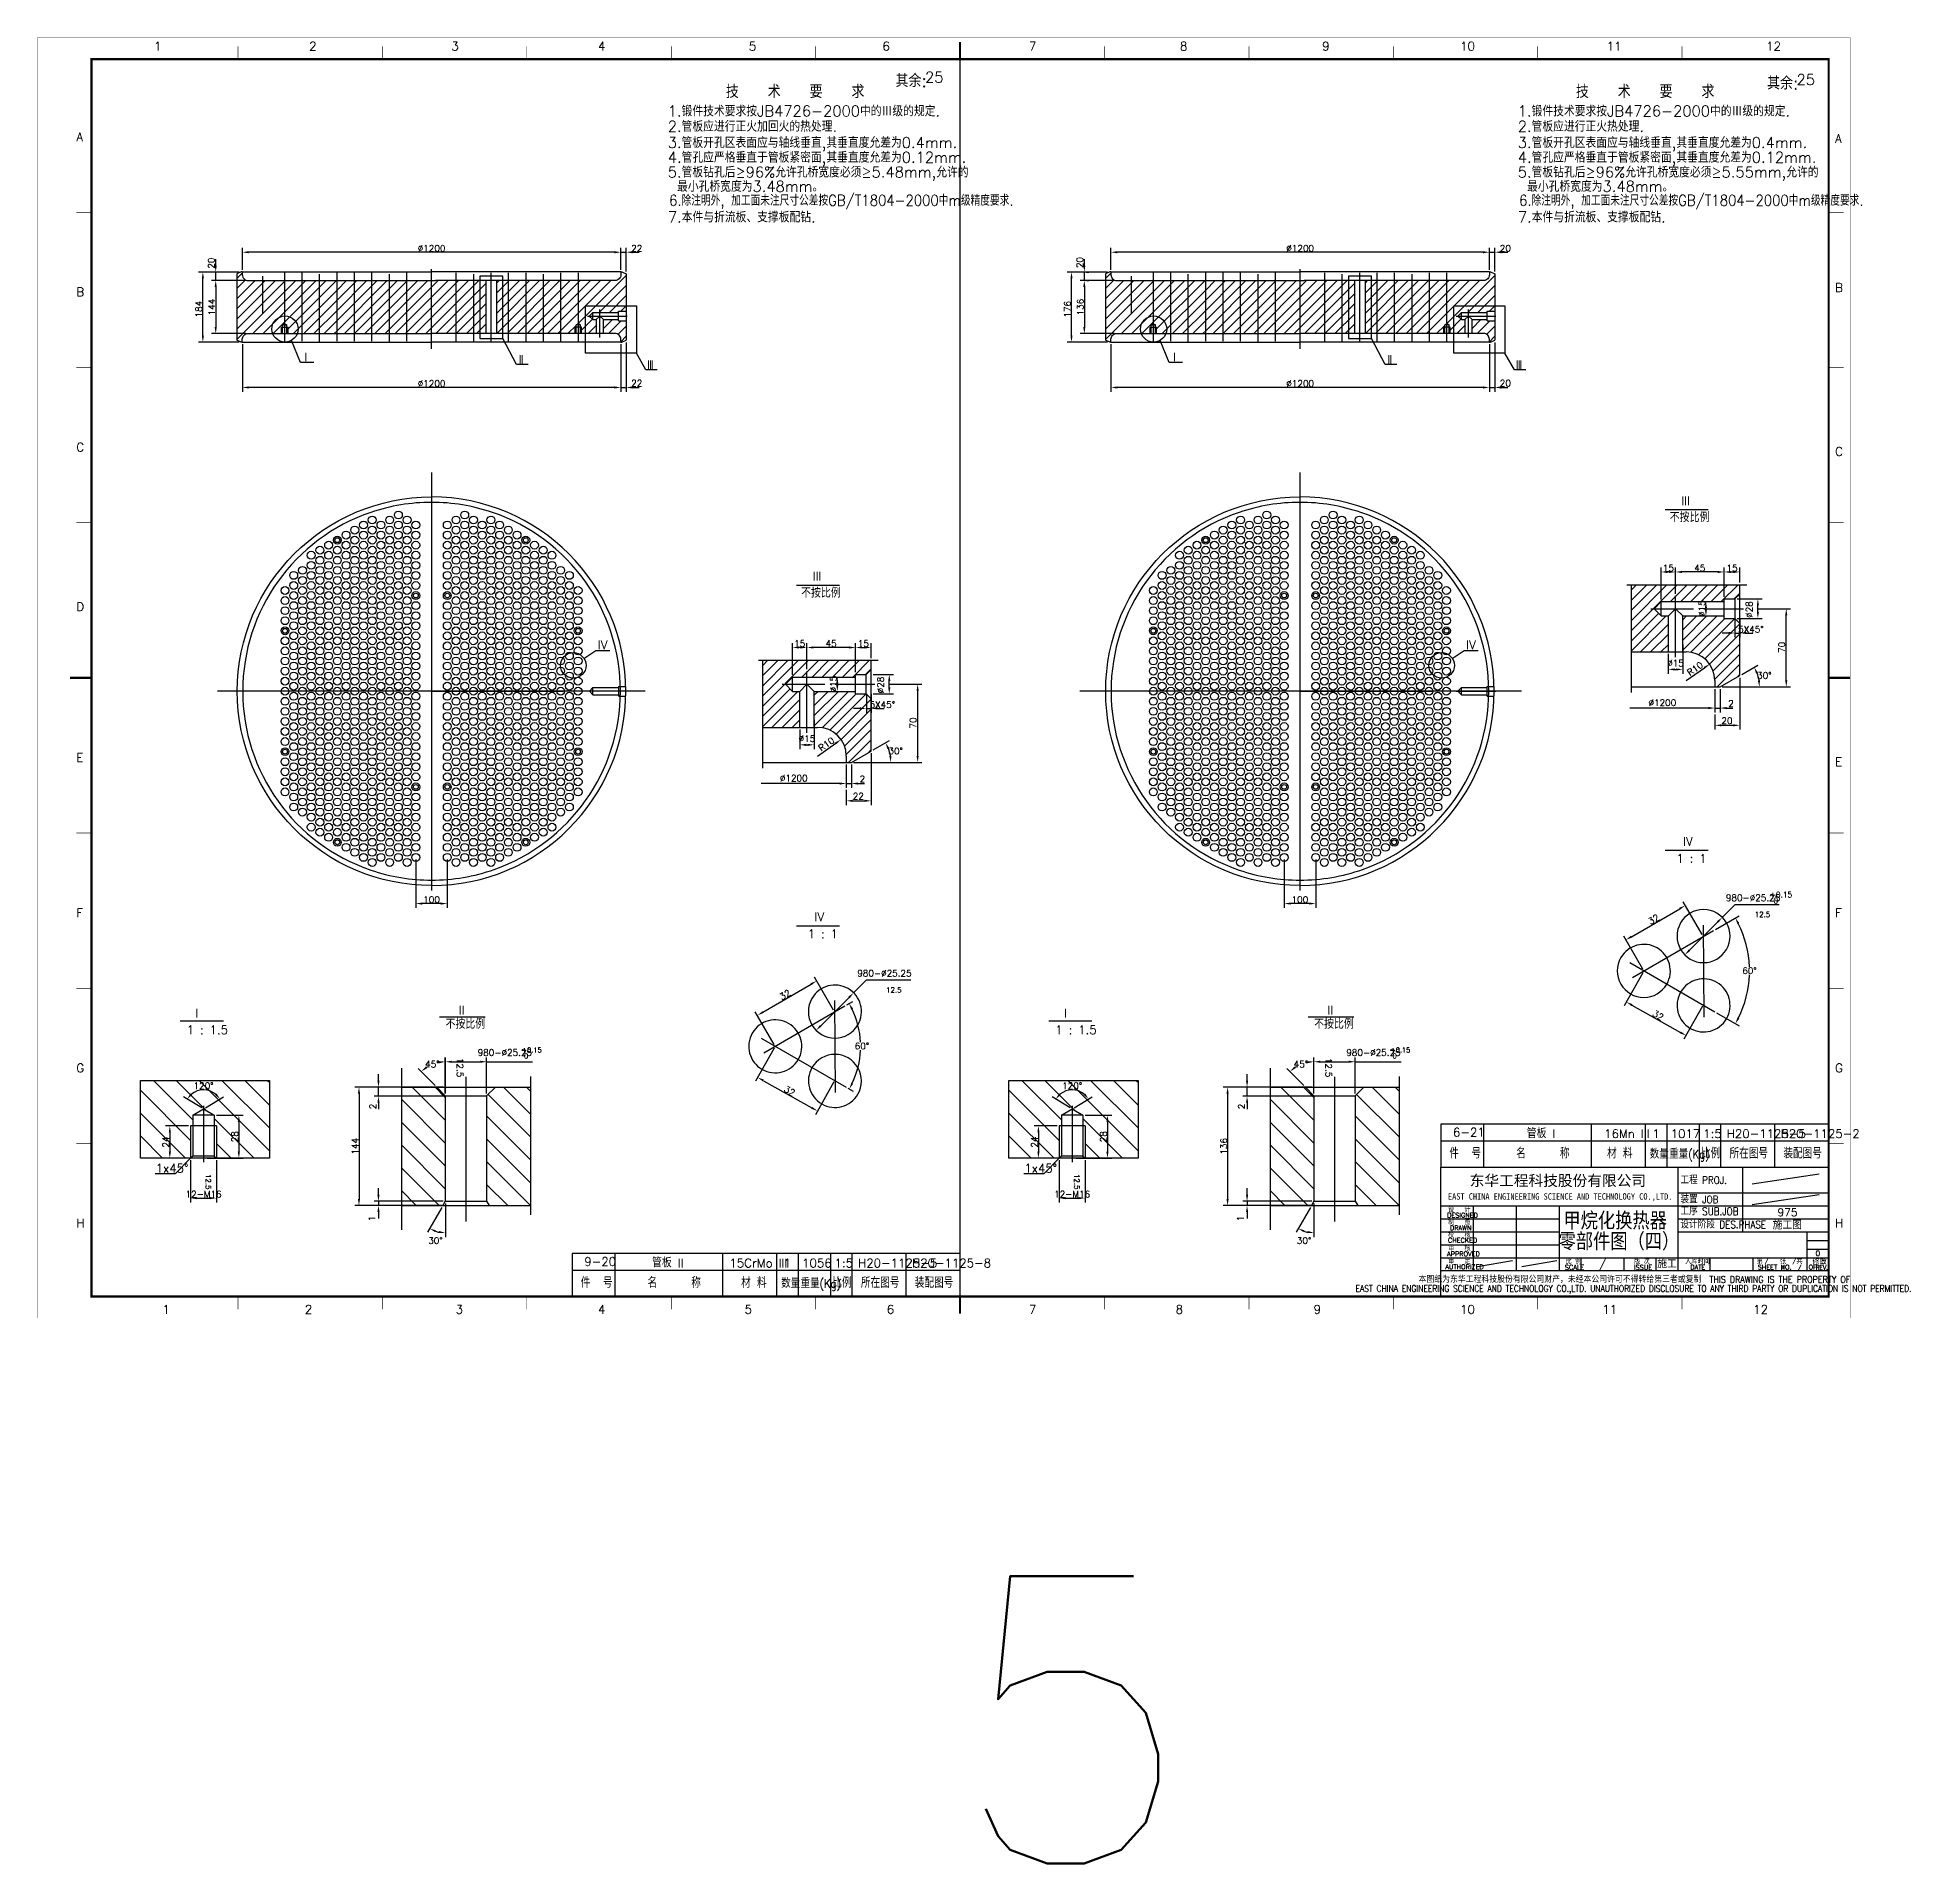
# Model space of a CAD drawing. Extents: x 49444 to 186655, y 41039 to 60167.
# Drawn here: x 123235 to 136271, y 44190 to 56897 of the extents above; entities that cross this region are included whole.
import ezdxf
from ezdxf.enums import TextEntityAlignment as Align

# ---------------------------------------------------------------- set-up
doc = ezdxf.new("R2010")
doc.units = 0
doc.header["$LTSCALE"] = 60
doc.header["$MEASUREMENT"] = 0
doc.header["$PDMODE"] = 3
doc.header["$PDSIZE"] = 0.001
doc.layers.get('0').update_dxf_attribs({"linetype": 'CONTINUOUS'})
doc.layers.get('DEFPOINTS').update_dxf_attribs({"linetype": 'CONTINUOUS'})
doc.styles.add('SBTXT', font='txt_l.shx', dxfattribs={"bigfont": 'hztxt_l.shx'})
doc.styles.add('ST', font='')
doc.styles.get("Standard").update_dxf_attribs({"font": 'txt_l', "bigfont": 'hztxt_l'})
doc.styles.get('ST').set_extended_font_data('SimSun')
doc.dimstyles.get("Standard").update_dxf_attribs({"dimtxt": 0.18, "dimasz": 0.18, "dimexe": 0.18, "dimexo": 0.0625, "dimgap": 0.09, "dimtad": 0, "dimtih": 1, "dimtoh": 1, "dimdec": 4, "dimzin": 0, "dimdsep": 46, "dimtxsty": 'Standard', "dimcen": 0.09, "dimadec": 0, "dimazin": 0, "dimtfac": 1, "dimtdec": 4, "dimtofl": 0, "dimtmove": 0, "dimatfit": 3, "dimfxl": 0, "dimtolj": 1, "dimtzin": 0, "dimarcsym": 0})
doc.dimstyles.new('STANDARD$0', dxfattribs={"dimtxt": 3, "dimasz": 3, "dimexe": 2, "dimexo": 1, "dimgap": 0.5, "dimtad": 1, "dimdec": 0, "dimzin": 0, "dimdsep": 46, "dimtxsty": 'Standard', "dimcen": 1, "dimclrd": 256, "dimclre": 256, "dimclrt": 256, "dimadec": 0, "dimazin": 0, "dimtfac": 1.5, "dimtdec": 3, "dimtix": 1, "dimtmove": 0, "dimatfit": 2, "dimfxl": 0, "dimtolj": 1, "dimarcsym": 0})
pattern_1 = [(45, (-6045, 0), (-35.355339, 35.355339), [])]

msp = doc.modelspace()

# ---------------------------------------------------------------- texts
for s, height, p in [('1', 60, (124045.932515, 56806.378892)), ('2', 60, (125125.932515, 56806.378892)), ('3', 60, (126115.932515, 56806.378892)), ('4', 60, (127135.932515, 56806.378892)), ('5', 60, (128185.932515, 56806.378892)), ('6', 60, (129115.932515, 56806.378892)), ('7', 60, (130135.932515, 56806.378892)), ('8', 60, (131185.932515, 56806.378892)), ('9', 60, (132175.932515, 56806.378892)), ('10', 60, (133135.932515, 56806.378892)), ('11', 60, (134155.932515, 56806.378892)), ('12', 60, (135265.932515, 56806.378892)), ('技   术   要   求', 90, (128026.244028, 56475.504329)), ('技   术   要   求', 90, (133941.796861, 56475.504329)), ('2.管板应进行正火加回火的热处理.', 75, (127621.669153, 56241.122029)), ('1.锻件技术要求按JB4726-2000中的Ⅲ级的规定.', 75, (127621.585556, 56347.82963)), ('2.管板应进行正火热处理.', 75, (133537.221986, 56241.122029)), ('1.锻件技术要求按JB4726-2000中的Ⅲ级的规定.', 75, (133537.138389, 56347.82963)), ('A', 60, (123505.932515, 56176.378892)), ('3.管板开孔区表面应与轴线垂直,其垂直度允差为0.4mm.', 75, (127621.669153, 56128.428405)), ('3.管板开孔区表面应与轴线垂直,其垂直度允差为0.4mm.', 75, (133537.221986, 56128.428405)), ('A', 60, (135745.244826, 56164.655025)), ('4.管孔应严格垂直于管板紧密面,其垂直度允差为0.12mm.', 75, (127621.669153, 56025.753178)), ('4.管孔应严格垂直于管板紧密面,其垂直度允差为0.12mm.', 75, (133537.221986, 56025.753178)), ('5.管板钻孔后≥96%允许孔桥宽度必须≥5.48mm,允许的', 75, (127621.669153, 55922.661191)), ('5.管板钻孔后≥96%允许孔桥宽度必须≥5.55mm,允许的', 75, (133537.221986, 55922.661191)), ('最小孔桥宽度为3.48mm。', 75, (127686.527875, 55823.401586)), ('最小孔桥宽度为3.48mm。', 75, (133602.080708, 55823.401586)), ('7.本件与折流板、支撑板配钻.', 75, (127622.507635, 55610.193574)), ('7.本件与折流板、支撑板配钻.', 75, (133538.060468, 55610.193574)), ('B', 60, (123505.932515, 55096.378892)), ('B', 60, (135745.932515, 55126.378892)), ('I', 59.94, (125092.621627, 54643.711227)), ('I', 59.94, (131137.621627, 54643.711227)), ('C', 60, (123505.932515, 54016.378892)), ('C', 60, (135745.932515, 53986.378892)), ('不按比例', 59.94, (134594.970469, 53525.31403)), ('III', 59.94, (134674.599081, 53643.147417)), ('不按比例', 59.94, (128549.970469, 53000.067753)), ('III', 59.94, (128629.599081, 53117.90114)), ('D', 60, (123505.932515, 52906.378892)), ('E', 60, (123505.932515, 51856.378892)), ('E', 60, (135745.932515, 51826.378892)), ('IV', 59.94, (134687.651394, 51272.415868)), ('1 : 1', 59.94, (134640.654225, 51154.582482)), ('+0.15', 37.5, (135291.956897, 50913.749238)), (' 0', 37.5, (135291.956897, 50871.822964)), ('F', 60, (123505.932515, 50776.378892)), ('IV', 59.94, (128642.651394, 50747.169591)), ('F', 60, (135745.932515, 50776.378892)), ('1 : 1', 59.94, (128595.654225, 50629.336205)), ('I', 59.94, (124334.511974, 50076.83039)), ('不按比例  ', 59.94, (126075.166858, 49999.59997)), ('II', 59.94, (126166.469799, 50098.279375)), ('I', 59.94, (130379.511974, 50076.83039)), ('不按比例  ', 59.94, (132120.166858, 49999.59997)), ('II', 59.94, (132211.469799, 50098.279375)), ('1 : 1.5', 59.94, (124273.401968, 49962.071292)), ('1 : 1.5', 59.94, (130318.401968, 49962.071292)), ('+0.15', 33.71625, (126605.384199, 49834.48002)), ('0', 33.71625, (126621.287003, 49792.959883)), ('+0.15', 33.71625, (132650.384199, 49834.48002)), ('0', 33.71625, (132666.287003, 49792.959883)), ('G', 60, (123505.932515, 49696.378892)), ('G', 60, (135745.932515, 49696.378892)), ('6-21', 60, (133085.840947, 49248.91016)), ('管板 I', 60, (133599.326785, 49239.084785)), ('16Mn III', 60, (134138.419765, 49239.084785)), ('1', 60, (134474.176203, 49239.084785)), ('1017', 60, (134601.676203, 49239.084785)), ('1:5', 60, (134827.32168, 49239.084785)), ('H20-1125-5', 60, (134991.676203, 49239.084785)), ('H20-1125-2', 60, (135366.676203, 49239.084785)), ('1x45%%d', 59.94, (124057.867624, 48998.601024)), ('1x45%%d', 59.94, (130102.867624, 48998.601024)), ('H', 60, (123505.932515, 48616.378892)), ('DESIGNED^J', 33, (133045.931448, 48685.081398)), ('DRAWN^J', 33, (133065.292315, 48597.153892)), ('H', 60, (135745.932515, 48616.378892)), ('CHECKED^J', 33, (133051.557539, 48510.948211)), ('9-20', 60, (127040.840947, 48348.91016)), ('管板 II', 60, (127511.887807, 48339.084785)), ('15CrMo III', 60, (128050.559355, 48339.084785)), ('1', 60, (128429.176203, 48339.084785)), ('1056', 60, (128556.676203, 48339.084785)), ('1:5', 60, (128782.32168, 48339.084785)), ('H20-1125-5', 60, (128946.676203, 48339.084785)), ('H20-1125-8', 60, (129321.676203, 48339.084785)), ('APPROVED^J', 33, (133045.323723, 48416.070158)), ('修改', 37.5, (135587.3912, 48357.358342)), ('AUTHORIZED', 33, (133032.723907, 48326.070158)), ('SCALE', 33, (133865.307294, 48322.573464)), ('ISSUE', 33, (134346.96122, 48322.573464)), ('DATE', 33, (134737.677079, 48323.878885)), ('SHEET NO.    OF^J', 33, (135207.628185, 48323.878885)), ('1', 60, (124105.932515, 48016.378892)), ('2', 60, (125095.932515, 48016.378892)), ('3', 60, (126145.932515, 48016.378892)), ('4', 60, (127135.932515, 48016.378892)), ('5', 60, (128155.932515, 48016.378892)), ('6', 60, (129145.932515, 48016.378892)), ('7', 60, (130135.932515, 48016.378892)), ('8', 60, (131155.932515, 48016.378892)), ('9', 60, (132115.932515, 48016.378892)), ('10', 60, (133135.932515, 48016.378892)), ('11', 60, (134125.932515, 48016.378892)), ('12', 60, (135175.932515, 48016.378892)), ('5', 2000, (129577.176292, 44190.467601))]:
    msp.add_text(s, height=height).set_placement(p)
for p in [(129207.034242, 56551.457427), (135272.46339, 56534.696618)]:
    msp.add_text('其余:', height=90, rotation=360).set_placement(p)
for p in [(129540.734908, 56583.180676), (135606.164056, 56566.419866)]:
    msp.add_text('25', height=75).set_placement(p, align=Align.RIGHT)
for s, height, width, p in [(' 6.除注明外, 加工面未注尺寸公差按GB/T1804-2000中m级精度要求.', 75, 0.9, (127584.534836, 55726.474547)), (' 6.除注明外, 加工面未注尺寸公差按GB/T1804-2000中m级精度要求.', 75, 0.9, (133500.087669, 55726.474547)), ('II', 59.94, 0.6, (126589.457834, 54625.978538)), ('III', 59.94, 0.6, (127482.525316, 54589.108943)), ('II', 59.94, 0.6, (132634.457834, 54625.978538)), ('III', 59.94, 0.6, (133527.525316, 54589.108943)), ('件  号', 75, 0.85, (133060.932518, 49096.378893)), ('名     称', 75, 0.85, (133525.932518, 49096.378893)), ('材 料', 75, 0.85, (134158.547701, 49096.378893)), ('数量', 60, 0.85, (134455.932518, 49096.378893)), ('重量(Kg)', 60, 0.85, (134590.932518, 49096.378893)), ('比例', 75, 0.85, (134812.241769, 49096.378893)), ('所在图号', 75, 0.85, (135010.932518, 49096.378893)), ('装配图号', 75, 0.85, (135385.932518, 49096.378893)), ('工程 PROJ.', 52.5, 0.85, (134669.45547, 48919.529143)), ('设   计^J', 37.5, 0.85, (133051.816664, 48721.998433)), ('装置 JOB', 52.5, 0.85, (134669.45547, 48784.827087)), ('工序 SUB.JOB', 52.5, 0.85, (134669.45547, 48702.68547)), ('制   图^J', 37.5, 0.85, (133051.835773, 48635.968103)), ('设计阶段 DES.PHASE', 52.5, 0.85, (134668.53828, 48610.40593)), ('校   核^J', 37.5, 0.85, (133051.835773, 48546.003606)), ('审   核^J', 37.5, 0.85, (133051.835773, 48452.20279)), ('审   定', 37.5, 0.85, (133051.835773, 48362.20279)), (' 比 例', 37.5, 0.85, (133846.423903, 48360.964312)), ('版 次', 37.5, 0.85, (134346.6647, 48360.964312)), ('入库时间', 37.5, 0.85, (134701.402075, 48360.964312)), ('第     张   共     张^J', 37.5, 0.85, (135199.677849, 48362.152522)), ('件  号', 75, 0.85, (127015.932518, 48196.378893)), ('名     称', 75, 0.85, (127480.932518, 48196.378893)), ('材 料', 75, 0.85, (128132.355415, 48196.378893)), ('数量', 60, 0.85, (128410.932518, 48196.378893)), ('重量(Kg)', 60, 0.85, (128545.932518, 48196.378893)), ('比例', 75, 0.85, (128767.241769, 48196.378893)), ('所在图号', 75, 0.85, (128965.932518, 48196.378893)), ('装配图号', 75, 0.85, (129340.932518, 48196.378893)), ('REV.', 33, 0.85, (135610.388523, 48322.281959))]:
    msp.add_text(s, height=height, dxfattribs=dict(width=width)).set_placement(p)
for s, height, p in [('IV', 60, (127168.095981, 52641.243358)), ('IV', 60, (133211.387157, 52641.243358)), ('甲烷化换热器 ', 120, (134256.045391, 48602.307544)), ('零部件图（四）', 120, (134241.366508, 48458.051723))]:
    msp.add_text(s, height=height).set_placement(p, align=Align.CENTER)
for p in [(135186.204085, 50812.232898), (129141.204085, 50286.986621)]:
    msp.add_text('12.5', height=35.964).set_placement(p, align=Align.TOP_LEFT)
at = {"linetype": 'ByBlock'}
for p in [(126487.792567, 49833.690355), (132532.792567, 49833.690355)]:
    msp.add_text('980-%%C25.25', height=45, dxfattribs=at).set_placement(p, align=Align.MIDDLE)
for p in [(126153.539159, 49661.319393), (132198.539159, 49661.319393)]:
    msp.add_text('12.5', height=45, rotation=270).set_placement(p, align=Align.RIGHT)
for p in [(124442.052317, 48988.757319), (130487.052317, 48988.757319)]:
    msp.add_text('12.5', height=35.964, rotation=270).set_placement(p, align=Align.TOP_LEFT)
at = {"style": 'ST'}
msp.add_text('东华工程科技股份有限公司', height=75, dxfattribs=at).set_placement((133816.509128, 48905.467554), align=Align.CENTER)
at = {"style": 'ST', "width": 0.9}
msp.add_text('EAST CHINA ENGINEERING SCIENCE AND TECHNOLOGY CO.,LTD.', height=45, dxfattribs=at).set_placement((133832.66473, 48810.041942), align=Align.CENTER)
for s, p in [('施工图', (135310.782873, 48631.378893)), ('975', (135345.184083, 48721.378893))]:
    msp.add_text(s, height=54.4251969).set_placement(p, align=Align.MIDDLE_LEFT)
at = {"style": 'SBTXT'}
for s, height, p in [('/', 54.425197, (134125.932515, 48361.378892)), ('施工', 54.4251969, (134575.932515, 48361.378892)), ('/', 27.212598, (135270.390763, 48383.878892)), ('/', 27.212598, (135461.826043, 48383.878892)), ('0', 36.283465, (135625.932515, 48436.378892)), ('/', 27.212598, (135381.116398, 48338.878892)), ('/', 27.212598, (135498.48617, 48338.878892))]:
    msp.add_text(s, height=height, dxfattribs=at).set_placement(p, align=Align.MIDDLE_CENTER)
for s, width, p in [('本图纸为东华工程科技股份有限公司财产，未经本公司许可不得转给第三者或复制  THIS DRAWING IS THE PROPERTY OF', 0.9, (134349.169981, 48232.07008)), ('EAST CHINA ENGINEERING SCIENCE AND TECHNOLOGY CO.,LTD. UNAUTHORIZED DISCLOSURE TO ANY THIRD PARTY OR DUPLICATION IS NOT PERMITTED.', 0.85, (134342.877325, 48169.018127))]:
    msp.add_text(s, height=45, dxfattribs=dict(width=width)).set_placement(p, align=Align.CENTER)
at = {"char_height": 45, "attachment_point": 5}
for s, insert in [('%%C1200', (134543.417191, 52268.138036)), ('%%C1200', (128498.417191, 51742.891759)), ('980-%%C25.25', (135174.566771, 50910.689451)), ('980-%%C25.25', (129129.566771, 50385.443174))]:
    msp.add_mtext(s, dxfattribs=dict(at, insert=insert))

# ---------------------------------------------------------------- blocks, each defined once
blk = doc.blocks.new('*D214')
at = {"lineweight": -2}
for p, q in [((125868, 51177), (125868, 50840)), ((126087, 51177), (126087, 50840)), ((126042, 50870), (125913, 50870))]:
    blk.add_line(p, q, dxfattribs=at)
for points in [[(125913, 50878), (125913, 50863), (125868, 50870)], [(126042, 50878), (126042, 50863), (126087, 50870)]]:
    blk.add_solid(points)
at = {"layer": 'DEFPOINTS', "color": 0}
for p in [(125868, 51192), (126087, 51192), (125868, 50870)]:
    blk.add_point(p, dxfattribs=at)
at = {"insert": (125978, 50898), "char_height": 45, "attachment_point": 5}
blk.add_mtext('\\A1;100', dxfattribs=at)
blk = doc.blocks.new('*D251')
at = {"lineweight": -2}
for p, q in [((124686, 55206), (124446, 55206)), ((124476, 55161), (124476, 54882)), ((124686, 54837), (124446, 54837))]:
    blk.add_line(p, q, dxfattribs=at)
for points in [[(124468, 55161), (124483, 55161), (124476, 55206)], [(124468, 54882), (124483, 54882), (124476, 54837)]]:
    blk.add_solid(points)
at = {"layer": 'DEFPOINTS', "color": 0}
for p in [(124701, 55206), (124476, 54837), (124701, 54837)]:
    blk.add_point(p, dxfattribs=at)
at = {"insert": (124448, 55021), "char_height": 45, "attachment_point": 5, "rotation": 90}
blk.add_mtext('\\A1;144', dxfattribs=at)
blk = doc.blocks.new('*D248')
at = {"lineweight": -2}
for p, q in [((124661, 55280), (124661, 55433)), ((127250, 55403), (124706, 55403)), ((127295, 55280), (127295, 55433))]:
    blk.add_line(p, q, dxfattribs=at)
for points in [[(124706, 55410), (124706, 55395), (124661, 55403)], [(127250, 55410), (127250, 55395), (127295, 55403)]]:
    blk.add_solid(points)
at = {"layer": 'DEFPOINTS', "color": 0}
for p in [(124661, 55403), (124661, 55265), (127295, 55265)]:
    blk.add_point(p, dxfattribs=at)
at = {"insert": (125978, 55430), "char_height": 45, "attachment_point": 5}
blk.add_mtext('\\A1;%%c1200', dxfattribs=at)
blk = doc.blocks.new('*D253')
at = {"lineweight": -2}
for p, q in [((127250, 55403), (127205, 55403)), ((127295, 55280), (127295, 55433)), ((127295, 55403), (127332, 55403)), ((127332, 55268), (127332, 55433)), ((127377, 55403), (127422, 55403))]:
    blk.add_line(p, q, dxfattribs=at)
for points in [[(127250, 55410), (127250, 55395), (127295, 55403)], [(127377, 55410), (127377, 55395), (127332, 55403)]]:
    blk.add_solid(points)
at = {"layer": 'DEFPOINTS', "color": 0}
for p in [(127332, 55403), (127295, 55265), (127332, 55253)]:
    blk.add_point(p, dxfattribs=at)
at = {"insert": (127406, 55430), "char_height": 45, "attachment_point": 5}
blk.add_mtext('\\A1;22', dxfattribs=at)
blk = doc.blocks.new('*D212')
at = {"lineweight": -2}
for p, q in [((128775, 50129), (128643, 50358)), ((128284, 50115), (128619, 50309)), ((128363, 49890), (128230, 50118))]:
    blk.add_line(p, q, dxfattribs=at)
for points in [[(128615, 50316), (128622, 50303), (128658, 50332)], [(128280, 50121), (128288, 50109), (128245, 50092)]]:
    blk.add_solid(points)
at = {"layer": 'DEFPOINTS', "color": 0}
for p in [(128658, 50332), (128782, 50116), (128370, 49877)]:
    blk.add_point(p, dxfattribs=at)
at = {"insert": (128438, 50236), "char_height": 45, "attachment_point": 5, "rotation": 30.1127}
blk.add_mtext('\\A1;32', dxfattribs=at)
blk = doc.blocks.new('*D247')
at = {"lineweight": -2}
for p, q in [((124661, 54762), (124661, 54432)), ((127295, 54762), (127295, 54432)), ((127250, 54462), (124706, 54462))]:
    blk.add_line(p, q, dxfattribs=at)
for points in [[(124706, 54469), (124706, 54454), (124661, 54462)], [(127250, 54469), (127250, 54454), (127295, 54462)]]:
    blk.add_solid(points)
at = {"layer": 'DEFPOINTS', "color": 0}
for p in [(124661, 54777), (127295, 54777), (124661, 54462)]:
    blk.add_point(p, dxfattribs=at)
at = {"insert": (125978, 54489), "char_height": 45, "attachment_point": 5}
blk.add_mtext('\\A1;%%c1200', dxfattribs=at)
blk = doc.blocks.new('*D213')
at = {"lineweight": -2}
for p, q in [((128363, 49864), (128233, 49634)), ((128287, 49638), (128624, 49449)), ((128778, 49630), (128649, 49400))]:
    blk.add_line(p, q, dxfattribs=at)
for points in [[(128291, 49645), (128284, 49632), (128248, 49660)], [(128628, 49455), (128621, 49442), (128664, 49427)]]:
    blk.add_solid(points)
at = {"layer": 'DEFPOINTS', "color": 0}
for p in [(128370, 49877), (128786, 49643), (128664, 49427)]:
    blk.add_point(p, dxfattribs=at)
at = {"insert": (128469, 49567), "char_height": 45, "attachment_point": 5, "rotation": 330.6445}
blk.add_mtext('\\A1;32', dxfattribs=at)
blk = doc.blocks.new('*D211')
at = {"color": 0, "lineweight": -2}
for p, q in [((128868, 50166), (128910, 50190)), ((128876, 49585), (128911, 49565))]:
    blk.add_line(p, q, dxfattribs=at)
for start, end in [(2.798, 25.7718), (334.3409, 357.516)]:
    blk.add_arc((128370, 49877), 594, start, end, dxfattribs=at)
at = {"color": 0}
for points in [[(128898, 50132), (128912, 50139), (128884, 50175)], [(128912, 49616), (128899, 49623), (128885, 49580)]]:
    blk.add_solid(points, dxfattribs=at)
at = {"layer": 'DEFPOINTS', "color": 0}
for p in [(128855, 50159), (128271, 49934), (128290, 49831), (128955, 49774), (128863, 49592)]:
    blk.add_point(p, dxfattribs=at)
at = {"color": 0, "insert": (128973, 49879), "char_height": 45, "attachment_point": 5}
blk.add_mtext('\\A1;60%%d', dxfattribs=at)
blk = doc.blocks.new('*D216')
at = {"lineweight": -2}
for p, q in [((129052, 52465), (129193, 52465)), ((129163, 52374), (129163, 52420)), ((129052, 52329), (129193, 52329))]:
    blk.add_line(p, q, dxfattribs=at)
for points in [[(129156, 52420), (129171, 52420), (129163, 52465)], [(129156, 52374), (129171, 52374), (129163, 52329)]]:
    blk.add_solid(points)
at = {"layer": 'DEFPOINTS', "color": 0}
for p in [(129037, 52465), (129163, 52465), (129037, 52329)]:
    blk.add_point(p, dxfattribs=at)
at = {"insert": (129103, 52391), "char_height": 45, "attachment_point": 5, "rotation": 90}
blk.add_mtext('\\A1;%%c28', dxfattribs=at)
blk = doc.blocks.new('*D226')
at = {"lineweight": -2}
for p, q in [((128590, 52501), (128590, 52682)), ((128929, 52480), (128929, 52682)), ((128884, 52652), (128635, 52652))]:
    blk.add_line(p, q, dxfattribs=at)
for points in [[(128635, 52660), (128635, 52645), (128590, 52652)], [(128884, 52660), (128884, 52645), (128929, 52652)]]:
    blk.add_solid(points)
at = {"layer": 'DEFPOINTS', "color": 0}
for p in [(128590, 52652), (128590, 52486), (128929, 52465)]:
    blk.add_point(p, dxfattribs=at)
at = {"insert": (128759, 52680), "char_height": 45, "attachment_point": 5}
blk.add_mtext('\\A1;45', dxfattribs=at)
blk = doc.blocks.new('*D225')
at = {"lineweight": -2}
for p, q in [((128929, 52480), (128929, 52682)), ((129037, 52579), (129037, 52682)), ((128974, 52652), (128992, 52652))]:
    blk.add_line(p, q, dxfattribs=at)
for points in [[(128974, 52660), (128974, 52645), (128929, 52652)], [(128992, 52660), (128992, 52645), (129037, 52652)]]:
    blk.add_solid(points)
at = {"layer": 'DEFPOINTS', "color": 0}
for p in [(129037, 52652), (129037, 52564), (128929, 52465)]:
    blk.add_point(p, dxfattribs=at)
at = {"insert": (128983, 52680), "char_height": 45, "attachment_point": 5}
blk.add_mtext('\\A1;15', dxfattribs=at)
blk = doc.blocks.new('*D215')
at = {"lineweight": -2}
for p, q in [((128787, 52447), (128772, 52447)), ((128791, 52347), (128772, 52347)), ((128802, 52392), (128802, 52402))]:
    blk.add_line(p, q, dxfattribs=at)
for points in [[(128794, 52402), (128809, 52402), (128802, 52447)], [(128794, 52392), (128809, 52392), (128802, 52347)]]:
    blk.add_solid(points)
at = {"layer": 'DEFPOINTS', "color": 0}
for p in [(128802, 52447), (128802, 52447), (128806, 52347)]:
    blk.add_point(p, dxfattribs=at)
at = {"insert": (128774, 52397), "char_height": 45, "attachment_point": 5, "rotation": 90}
blk.add_mtext('\\A1;%%C15', dxfattribs=at)
blk = doc.blocks.new('*D223')
at = {"lineweight": -2}
for p, q in [((128640, 52148), (128640, 51945)), ((128540, 52081), (128540, 51945)), ((128585, 51975), (128595, 51975))]:
    blk.add_line(p, q, dxfattribs=at)
for points in [[(128585, 51982), (128585, 51967), (128540, 51975)], [(128595, 51982), (128595, 51967), (128640, 51975)]]:
    blk.add_solid(points)
at = {"layer": 'DEFPOINTS', "color": 0}
for p in [(128640, 52163), (128540, 52096), (128640, 51975)]:
    blk.add_point(p, dxfattribs=at)
at = {"insert": (128590, 52018), "char_height": 45, "attachment_point": 5}
blk.add_mtext('\\A1;%%C15', dxfattribs=at)
blk = doc.blocks.new('*D224')
at = {"lineweight": -2}
for p, q in [((128490, 52462), (128490, 52682)), ((128590, 52613), (128590, 52682)), ((128545, 52652), (128535, 52652))]:
    blk.add_line(p, q, dxfattribs=at)
for points in [[(128535, 52660), (128535, 52645), (128490, 52652)], [(128545, 52660), (128545, 52645), (128590, 52652)]]:
    blk.add_solid(points)
at = {"layer": 'DEFPOINTS', "color": 0}
for p in [(128490, 52652), (128590, 52598), (128490, 52447)]:
    blk.add_point(p, dxfattribs=at)
at = {"insert": (128540, 52680), "char_height": 45, "attachment_point": 5}
blk.add_mtext('\\A1;15', dxfattribs=at)
blk = doc.blocks.new('*D252')
at = {"lineweight": -2}
for p, q in [((127295, 54762), (127295, 54432)), ((127332, 54775), (127332, 54432)), ((127250, 54462), (127205, 54462)), ((127295, 54462), (127332, 54462)), ((127377, 54462), (127422, 54462))]:
    blk.add_line(p, q, dxfattribs=at)
for points in [[(127250, 54469), (127250, 54454), (127295, 54462)], [(127377, 54469), (127377, 54454), (127332, 54462)]]:
    blk.add_solid(points)
at = {"layer": 'DEFPOINTS', "color": 0}
for p in [(127295, 54777), (127332, 54790), (127332, 54462)]:
    blk.add_point(p, dxfattribs=at)
at = {"insert": (127406, 54492), "char_height": 45, "attachment_point": 5}
blk.add_mtext('\\A1;22', dxfattribs=at)
blk = doc.blocks.new('*D250')
at = {"lineweight": -2}
for p, q in [((124638, 55265), (124356, 55265)), ((124386, 54822), (124386, 55220)), ((124638, 54777), (124356, 54777))]:
    blk.add_line(p, q, dxfattribs=at)
for points in [[(124379, 55220), (124394, 55220), (124386, 55265)], [(124379, 54822), (124394, 54822), (124386, 54777)]]:
    blk.add_solid(points)
at = {"layer": 'DEFPOINTS', "color": 0}
for p in [(124386, 55265), (124653, 55265), (124653, 54777)]:
    blk.add_point(p, dxfattribs=at)
at = {"insert": (124358, 55006), "char_height": 45, "attachment_point": 5, "rotation": 90}
blk.add_mtext('\\A1;184', dxfattribs=at)
blk = doc.blocks.new('*D222')
at = {"lineweight": -2}
for p, q in [((129160, 52397), (129391, 52397)), ((129361, 51898), (129361, 52352)), ((128915, 51853), (129391, 51853))]:
    blk.add_line(p, q, dxfattribs=at)
for points in [[(129353, 52352), (129368, 52352), (129361, 52397)], [(129353, 51898), (129368, 51898), (129361, 51853)]]:
    blk.add_solid(points)
at = {"layer": 'DEFPOINTS', "color": 0}
for p in [(129145, 52397), (129361, 52397), (128900, 51853)]:
    blk.add_point(p, dxfattribs=at)
at = {"insert": (129329, 52127), "char_height": 45, "attachment_point": 5, "rotation": 90}
blk.add_mtext('\\A1;70', dxfattribs=at)
blk = doc.blocks.new('*D221')
at = {"color": 0, "lineweight": -2}
blk.add_line((128664, 51896), (128791, 51986), dxfattribs=at)
at = {"color": 0}
blk.add_solid([(128786, 51992), (128795, 51979), (128828, 52012)], dxfattribs=at)
at = {"layer": 'DEFPOINTS', "color": 0}
for p in [(128664, 51896), (128828, 52012)]:
    blk.add_point(p, dxfattribs=at)
at = {"color": 0, "insert": (128726, 51980), "char_height": 45, "attachment_point": 5, "rotation": 35.122}
blk.add_mtext('\\A1;R10', dxfattribs=at)
blk = doc.blocks.new('*D220')
at = {"lineweight": -2}
for p, q in [((128864, 51838), (128864, 51676)), ((128900, 51838), (128900, 51676)), ((128819, 51706), (128774, 51706)), ((128864, 51706), (128900, 51706)), ((128945, 51706), (128990, 51706))]:
    blk.add_line(p, q, dxfattribs=at)
for points in [[(128819, 51713), (128819, 51698), (128864, 51706)], [(128945, 51713), (128945, 51698), (128900, 51706)]]:
    blk.add_solid(points)
at = {"layer": 'DEFPOINTS', "color": 0}
for p in [(128864, 51853), (128900, 51853), (128900, 51706)]:
    blk.add_point(p, dxfattribs=at)
at = {"insert": (128976, 51737), "char_height": 45, "attachment_point": 5}
blk.add_mtext('\\A1;2', dxfattribs=at)
blk = doc.blocks.new('*D219')
at = {"lineweight": -2}
for p, q in [((129037, 51917), (129037, 51555)), ((128864, 51661), (128864, 51555)), ((128909, 51585), (128992, 51585))]:
    blk.add_line(p, q, dxfattribs=at)
for points in [[(128909, 51593), (128909, 51578), (128864, 51585)], [(128992, 51593), (128992, 51578), (129037, 51585)]]:
    blk.add_solid(points)
at = {"layer": 'DEFPOINTS', "color": 0}
for p in [(129037, 51932), (128864, 51676), (129037, 51585)]:
    blk.add_point(p, dxfattribs=at)
at = {"insert": (128948, 51618), "char_height": 45, "attachment_point": 5}
blk.add_mtext('\\A1;22', dxfattribs=at)
blk = doc.blocks.new('*D218')
at = {"color": 0, "lineweight": -2}
for p, q in [((129051, 51939), (129164, 52004)), ((128915, 51853), (129204, 51853))]:
    blk.add_line(p, q, dxfattribs=at)
blk.add_arc((128900, 51853), 275, 9.3968, 20.4141, dxfattribs=at)
at = {"color": 0}
for points in [[(129150, 51945), (129164, 51952), (129138, 51989)], [(129178, 51898), (129163, 51897), (129174, 51853)]]:
    blk.add_solid(points, dxfattribs=at)
at = {"layer": 'DEFPOINTS', "color": 0}
for p in [(129037, 51932), (129158, 51946), (128280, 51853), (128900, 51853), (128900, 51853)]:
    blk.add_point(p, dxfattribs=at)
at = {"color": 0, "insert": (129208, 51932), "char_height": 45, "attachment_point": 5}
blk.add_mtext('\\A1;30%%D', dxfattribs=at)
blk = doc.blocks.new('*X17')
at = {"color": 0}
for p, q in [((2510.8, 341.75), (2543.34, 374.29)), ((2510.8, 352.35), (2532.74, 374.29)), ((2510.8, 362.96), (2522.13, 374.29)), ((2510.8, 373.57), (2511.52, 374.29)), ((2528.32, 348.66), (2546.76, 367.1)), ((2539.93, 349.66), (2546.76, 356.5)), ((2510.8, 331.14), (2524.57, 344.92)), ((2510.8, 320.53), (2528.94, 338.67)), ((2515.22, 314.35), (2538.55, 337.68)), ((2525.83, 314.35), (2546.76, 335.28)), ((2536.44, 314.35), (2546.76, 324.68))]:
    blk.add_line(p, q, dxfattribs=at)
blk = doc.blocks.new('*X16')
at = {"color": 0}
for p, q in [((2538.97, 518.41), (2551.5, 530.94)), ((2538.97, 529.02), (2540.89, 530.94)), ((2542.35, 511.18), (2562.1, 530.94)), ((2552.33, 510.56), (2572.71, 530.94)), ((2562.94, 510.56), (2583.32, 530.94)), ((2573.54, 510.56), (2593.91, 530.93)), ((2584.15, 510.56), (2593.91, 520.32)), ((2538.97, 475.98), (2554.36, 491.38)), ((2538.97, 486.59), (2543.75, 491.38)), ((2544.59, 471), (2564.97, 491.38)), ((2555.19, 471), (2575.57, 491.38)), ((2565.8, 471), (2586.18, 491.38)), ((2576.41, 471), (2593.91, 488.5)), ((2587.01, 471), (2593.91, 477.9))]:
    blk.add_line(p, q, dxfattribs=at)
blk = doc.blocks.new('*D206')
at = {"lineweight": -2}
for p, q in [((125753, 49593), (125443, 49593)), ((125473, 49548), (125473, 48814)), ((126044, 48769), (125443, 48769))]:
    blk.add_line(p, q, dxfattribs=at)
for points in [[(125465, 49548), (125480, 49548), (125473, 49593)], [(125465, 48814), (125480, 48814), (125473, 48769)]]:
    blk.add_solid(points)
at = {"layer": 'DEFPOINTS', "color": 0}
for p in [(125768, 49593), (125473, 48769), (126059, 48769)]:
    blk.add_point(p, dxfattribs=at)
at = {"insert": (125446, 49181), "char_height": 45, "attachment_point": 5, "rotation": 90}
blk.add_mtext('\\A1;144', dxfattribs=at)
blk = doc.blocks.new('*D205')
at = {"lineweight": -2}
for p, q in [((125608, 48844), (125608, 48889)), ((126059, 48799), (125578, 48799)), ((126059, 48769), (125578, 48769)), ((125608, 48799), (125608, 48769)), ((125608, 48724), (125608, 48679))]:
    blk.add_line(p, q, dxfattribs=at)
for points in [[(125601, 48844), (125616, 48844), (125608, 48799)], [(125601, 48724), (125616, 48724), (125608, 48769)]]:
    blk.add_solid(points)
at = {"layer": 'DEFPOINTS', "color": 0}
for p in [(125608, 48769), (126074, 48799), (126074, 48769)]:
    blk.add_point(p, dxfattribs=at)
at = {"insert": (125563, 48679), "char_height": 45, "attachment_point": 5, "rotation": 90}
blk.add_mtext('\\A1;1', dxfattribs=at)
blk = doc.blocks.new('*D207')
at = {"lineweight": -2}
for p, q in [((125608, 49638), (125608, 49683)), ((126059, 49593), (125578, 49593)), ((125608, 49530), (125608, 49593)), ((126058, 49530), (125578, 49530)), ((125608, 49485), (125608, 49440))]:
    blk.add_line(p, q, dxfattribs=at)
for points in [[(125601, 49638), (125616, 49638), (125608, 49593)], [(125601, 49485), (125616, 49485), (125608, 49530)]]:
    blk.add_solid(points)
at = {"layer": 'DEFPOINTS', "color": 0}
for p in [(125608, 49593), (126074, 49593), (126073, 49530)]:
    blk.add_point(p, dxfattribs=at)
at = {"insert": (125569, 49459), "char_height": 45, "attachment_point": 5, "rotation": 90}
blk.add_mtext('\\A1;2', dxfattribs=at)
blk = doc.blocks.new('*D204')
at = {"color": 0, "lineweight": -2}
for p, q in [((126074, 49548), (126074, 49800)), ((126004, 49604), (125885, 49723))]:
    blk.add_line(p, q, dxfattribs=at)
for start, end in [(121.8398, 123.9204), (100.8948, 103.5822)]:
    blk.add_arc((126074, 49533), 237, start, end, dxfattribs=at)
at = {"color": 0}
for points in [[(125946, 49724), (125937, 49736), (125907, 49702)], [(126028, 49774), (126030, 49759), (126074, 49770)]]:
    blk.add_solid(points, dxfattribs=at)
at = {"layer": 'DEFPOINTS', "color": 0}
for p in [(126013, 49762), (126014, 49593), (126074, 49533), (126074, 49533), (126074, 48799)]:
    blk.add_point(p, dxfattribs=at)
at = {"color": 0, "insert": (125983, 49753), "char_height": 45, "attachment_point": 5}
blk.add_mtext('\\A1;45%%D', dxfattribs=at)
blk = doc.blocks.new('*D203')
at = {"color": 0, "lineweight": -2}
for p, q in [((126049, 48756), (125949, 48583)), ((126074, 48784), (126074, 48550))]:
    blk.add_line(p, q, dxfattribs=at)
blk.add_arc((126074, 48799), 220, 251.8876, 258.2413, dxfattribs=at)
at = {"color": 0}
for points in [[(126002, 48584), (126008, 48597), (125964, 48609)], [(126030, 48592), (126028, 48577), (126074, 48580)]]:
    blk.add_solid(points, dxfattribs=at)
at = {"layer": 'DEFPOINTS', "color": 0}
for p in [(126074, 49533), (126056, 48769), (126074, 48799), (126074, 48799), (125999, 48593)]:
    blk.add_point(p, dxfattribs=at)
at = {"color": 0, "insert": (126005, 48525), "char_height": 45, "attachment_point": 5}
blk.add_mtext('\\A1;30°', dxfattribs=at)
blk = doc.blocks.new('*D210')
at = {"lineweight": -2}
for p, q in [((124286, 49323), (124126, 49323)), ((124156, 49278), (124156, 49144)), ((124141, 49099), (124126, 49099))]:
    blk.add_line(p, q, dxfattribs=at)
for points in [[(124149, 49278), (124164, 49278), (124156, 49323)], [(124149, 49144), (124164, 49144), (124156, 49099)]]:
    blk.add_solid(points)
at = {"layer": 'DEFPOINTS', "color": 0}
for p in [(124301, 49323), (124156, 49099), (124156, 49099)]:
    blk.add_point(p, dxfattribs=at)
at = {"insert": (124129, 49211), "char_height": 45, "attachment_point": 5, "rotation": 90}
blk.add_mtext('\\A1;24', dxfattribs=at)
blk = doc.blocks.new('*D202')
at = {"lineweight": -2}
for p, q in [((124301, 49084), (124301, 48791)), ((124481, 49084), (124481, 48791)), ((124346, 48821), (124436, 48821))]:
    blk.add_line(p, q, dxfattribs=at)
for points in [[(124346, 48828), (124346, 48813), (124301, 48821)], [(124436, 48828), (124436, 48813), (124481, 48821)]]:
    blk.add_solid(points)
at = {"layer": 'DEFPOINTS', "color": 0}
for p in [(124301, 49099), (124481, 49099), (124481, 48821)]:
    blk.add_point(p, dxfattribs=at)
at = {"insert": (124391, 48848), "char_height": 45, "attachment_point": 5}
blk.add_mtext('\\A1;12-M16', dxfattribs=at)
blk = doc.blocks.new('*D209')
at = {"color": 0, "lineweight": -2}
for p, q in [((124378, 49450), (124251, 49525)), ((124404, 49450), (124531, 49525))]:
    blk.add_line(p, q, dxfattribs=at)
blk.add_arc((124391, 49442), 132, 50.069, 129.931, dxfattribs=at)
at = {"color": 0}
for points in [[(124312, 49539), (124300, 49549), (124277, 49510)], [(124482, 49549), (124470, 49539), (124505, 49510)]]:
    blk.add_solid(points, dxfattribs=at)
at = {"layer": 'DEFPOINTS', "color": 0}
for p in [(124436, 49567), (124391, 49442), (124391, 49442), (124316, 49398), (124466, 49398)]:
    blk.add_point(p, dxfattribs=at)
at = {"color": 0, "insert": (124391, 49602), "char_height": 45, "attachment_point": 5}
blk.add_mtext('\\A1;120%%D', dxfattribs=at)
blk = doc.blocks.new('*D208')
at = {"lineweight": -2}
for p, q in [((124481, 49398), (124667, 49398)), ((124637, 49353), (124637, 49144)), ((124416, 49099), (124667, 49099))]:
    blk.add_line(p, q, dxfattribs=at)
for points in [[(124629, 49353), (124644, 49353), (124637, 49398)], [(124629, 49144), (124644, 49144), (124637, 49099)]]:
    blk.add_solid(points)
at = {"layer": 'DEFPOINTS', "color": 0}
for p in [(124466, 49398), (124401, 49099), (124637, 49099)]:
    blk.add_point(p, dxfattribs=at)
at = {"insert": (124609, 49248), "char_height": 45, "attachment_point": 5, "rotation": 90}
blk.add_mtext('\\A1;28', dxfattribs=at)
blk = doc.blocks.new('*D237')
at = {"color": 0, "lineweight": -2}
for p, q in [((135096, 52464), (135209, 52529)), ((134960, 52378), (135249, 52378))]:
    blk.add_line(p, q, dxfattribs=at)
blk.add_arc((134945, 52378), 275, 9.3968, 20.4141, dxfattribs=at)
at = {"color": 0}
for points in [[(135195, 52471), (135209, 52477), (135183, 52515)], [(135223, 52423), (135208, 52422), (135219, 52378)]]:
    blk.add_solid(points, dxfattribs=at)
at = {"layer": 'DEFPOINTS', "color": 0}
for p in [(135082, 52457), (135203, 52471), (134325, 52378), (134945, 52378), (134945, 52378)]:
    blk.add_point(p, dxfattribs=at)
at = {"color": 0, "insert": (135253, 52457), "char_height": 45, "attachment_point": 5}
blk.add_mtext('\\A1;30%%D', dxfattribs=at)
blk = doc.blocks.new('*D236')
at = {"lineweight": -2}
for p, q in [((135082, 52442), (135082, 52081)), ((134909, 52186), (134909, 52081)), ((134954, 52111), (135037, 52111))]:
    blk.add_line(p, q, dxfattribs=at)
for points in [[(134954, 52118), (134954, 52103), (134909, 52111)], [(135037, 52118), (135037, 52103), (135082, 52111)]]:
    blk.add_solid(points)
at = {"layer": 'DEFPOINTS', "color": 0}
for p in [(135082, 52457), (134909, 52201), (135082, 52111)]:
    blk.add_point(p, dxfattribs=at)
at = {"insert": (134993, 52143), "char_height": 45, "attachment_point": 5}
blk.add_mtext('\\A1;20', dxfattribs=at)
blk = doc.blocks.new('*D238')
at = {"lineweight": -2}
for p, q in [((134909, 52363), (134909, 52201)), ((134945, 52363), (134945, 52201)), ((134864, 52231), (134819, 52231)), ((134909, 52231), (134945, 52231)), ((134990, 52231), (135035, 52231))]:
    blk.add_line(p, q, dxfattribs=at)
for points in [[(134864, 52238), (134864, 52223), (134909, 52231)], [(134990, 52238), (134990, 52223), (134945, 52231)]]:
    blk.add_solid(points)
at = {"layer": 'DEFPOINTS', "color": 0}
for p in [(134909, 52378), (134945, 52378), (134945, 52231)]:
    blk.add_point(p, dxfattribs=at)
at = {"insert": (135021, 52262), "char_height": 45, "attachment_point": 5}
blk.add_mtext('\\A1;2', dxfattribs=at)
blk = doc.blocks.new('*D243')
at = {"color": 0, "lineweight": -2}
blk.add_line((134709, 52422), (134836, 52511), dxfattribs=at)
at = {"color": 0}
blk.add_solid([(134831, 52517), (134840, 52505), (134873, 52537)], dxfattribs=at)
at = {"layer": 'DEFPOINTS', "color": 0}
for p in [(134873, 52537), (134709, 52422)]:
    blk.add_point(p, dxfattribs=at)
at = {"color": 0, "insert": (134771, 52505), "char_height": 45, "attachment_point": 5, "rotation": 35.122}
blk.add_mtext('\\A1;R10', dxfattribs=at)
blk = doc.blocks.new('*D235')
at = {"lineweight": -2}
for p, q in [((135205, 52922), (135436, 52922)), ((135406, 52423), (135406, 52877)), ((134960, 52378), (135436, 52378))]:
    blk.add_line(p, q, dxfattribs=at)
for points in [[(135398, 52877), (135413, 52877), (135406, 52922)], [(135398, 52423), (135413, 52423), (135406, 52378)]]:
    blk.add_solid(points)
at = {"layer": 'DEFPOINTS', "color": 0}
for p in [(135190, 52922), (135406, 52922), (134945, 52378)]:
    blk.add_point(p, dxfattribs=at)
at = {"insert": (135374, 52653), "char_height": 45, "attachment_point": 5, "rotation": 90}
blk.add_mtext('\\A1;70', dxfattribs=at)
blk = doc.blocks.new('*D258')
at = {"lineweight": -2}
for p, q in [((130683, 55265), (130401, 55265)), ((130431, 54822), (130431, 55220)), ((130683, 54777), (130401, 54777))]:
    blk.add_line(p, q, dxfattribs=at)
for points in [[(130424, 55220), (130439, 55220), (130431, 55265)], [(130424, 54822), (130439, 54822), (130431, 54777)]]:
    blk.add_solid(points)
at = {"layer": 'DEFPOINTS', "color": 0}
for p in [(130431, 55265), (130698, 55265), (130698, 54777)]:
    blk.add_point(p, dxfattribs=at)
at = {"insert": (130403, 55006), "char_height": 45, "attachment_point": 5, "rotation": 90}
blk.add_mtext('\\A1;176', dxfattribs=at)
blk = doc.blocks.new('*D260')
at = {"lineweight": -2}
for p, q in [((133295, 55403), (133250, 55403)), ((133340, 55280), (133340, 55433)), ((133340, 55403), (133377, 55403)), ((133377, 55268), (133377, 55433)), ((133422, 55403), (133467, 55403))]:
    blk.add_line(p, q, dxfattribs=at)
for points in [[(133295, 55410), (133295, 55395), (133340, 55403)], [(133422, 55410), (133422, 55395), (133377, 55403)]]:
    blk.add_solid(points)
at = {"layer": 'DEFPOINTS', "color": 0}
for p in [(133377, 55403), (133340, 55265), (133377, 55253)]:
    blk.add_point(p, dxfattribs=at)
at = {"insert": (133451, 55430), "char_height": 45, "attachment_point": 5}
blk.add_mtext('\\A1;20', dxfattribs=at)
blk = doc.blocks.new('*D255')
at = {"lineweight": -2}
for p, q in [((130706, 55280), (130706, 55433)), ((133295, 55403), (130751, 55403)), ((133340, 55280), (133340, 55433))]:
    blk.add_line(p, q, dxfattribs=at)
for points in [[(130751, 55410), (130751, 55395), (130706, 55403)], [(133295, 55410), (133295, 55395), (133340, 55403)]]:
    blk.add_solid(points)
at = {"layer": 'DEFPOINTS', "color": 0}
for p in [(130706, 55403), (130706, 55265), (133340, 55265)]:
    blk.add_point(p, dxfattribs=at)
at = {"insert": (132023, 55430), "char_height": 45, "attachment_point": 5}
blk.add_mtext('\\A1;%%c1200', dxfattribs=at)
blk = doc.blocks.new('*D259')
at = {"lineweight": -2}
for p, q in [((133340, 54762), (133340, 54432)), ((133377, 54775), (133377, 54432)), ((133295, 54462), (133250, 54462)), ((133340, 54462), (133377, 54462)), ((133422, 54462), (133467, 54462))]:
    blk.add_line(p, q, dxfattribs=at)
for points in [[(133295, 54469), (133295, 54454), (133340, 54462)], [(133422, 54469), (133422, 54454), (133377, 54462)]]:
    blk.add_solid(points)
at = {"layer": 'DEFPOINTS', "color": 0}
for p in [(133340, 54777), (133377, 54790), (133377, 54462)]:
    blk.add_point(p, dxfattribs=at)
at = {"insert": (133451, 54492), "char_height": 45, "attachment_point": 5}
blk.add_mtext('\\A1;20', dxfattribs=at)
blk = doc.blocks.new('*D242')
at = {"lineweight": -2}
for p, q in [((134535, 52987), (134535, 53208)), ((134635, 53138), (134635, 53208)), ((134590, 53178), (134580, 53178))]:
    blk.add_line(p, q, dxfattribs=at)
for points in [[(134580, 53185), (134580, 53170), (134535, 53178)], [(134590, 53185), (134590, 53170), (134635, 53178)]]:
    blk.add_solid(points)
at = {"layer": 'DEFPOINTS', "color": 0}
for p in [(134535, 53178), (134635, 53123), (134535, 52972)]:
    blk.add_point(p, dxfattribs=at)
at = {"insert": (134585, 53205), "char_height": 45, "attachment_point": 5}
blk.add_mtext('\\A1;15', dxfattribs=at)
blk = doc.blocks.new('*D241')
at = {"lineweight": -2}
for p, q in [((134685, 52673), (134685, 52470)), ((134585, 52607), (134585, 52470)), ((134630, 52500), (134640, 52500))]:
    blk.add_line(p, q, dxfattribs=at)
for points in [[(134630, 52507), (134630, 52492), (134585, 52500)], [(134640, 52507), (134640, 52492), (134685, 52500)]]:
    blk.add_solid(points)
at = {"layer": 'DEFPOINTS', "color": 0}
for p in [(134685, 52688), (134585, 52622), (134685, 52500)]:
    blk.add_point(p, dxfattribs=at)
at = {"insert": (134635, 52543), "char_height": 45, "attachment_point": 5}
blk.add_mtext('\\A1;%%C15', dxfattribs=at)
blk = doc.blocks.new('*D240')
at = {"lineweight": -2}
for p, q in [((134832, 52972), (134817, 52972)), ((134847, 52917), (134847, 52927)), ((134836, 52872), (134817, 52872))]:
    blk.add_line(p, q, dxfattribs=at)
for points in [[(134839, 52927), (134854, 52927), (134847, 52972)], [(134839, 52917), (134854, 52917), (134847, 52872)]]:
    blk.add_solid(points)
at = {"layer": 'DEFPOINTS', "color": 0}
for p in [(134847, 52972), (134847, 52972), (134851, 52872)]:
    blk.add_point(p, dxfattribs=at)
at = {"insert": (134819, 52922), "char_height": 45, "attachment_point": 5, "rotation": 90}
blk.add_mtext('\\A1;%%C15', dxfattribs=at)
blk = doc.blocks.new('*D246')
at = {"lineweight": -2}
for p, q in [((134974, 53005), (134974, 53208)), ((135082, 53104), (135082, 53208)), ((135019, 53178), (135037, 53178))]:
    blk.add_line(p, q, dxfattribs=at)
for points in [[(135019, 53185), (135019, 53170), (134974, 53178)], [(135037, 53185), (135037, 53170), (135082, 53178)]]:
    blk.add_solid(points)
at = {"layer": 'DEFPOINTS', "color": 0}
for p in [(135082, 53178), (135082, 53089), (134974, 52990)]:
    blk.add_point(p, dxfattribs=at)
at = {"insert": (135028, 53205), "char_height": 45, "attachment_point": 5}
blk.add_mtext('\\A1;15', dxfattribs=at)
blk = doc.blocks.new('*D239')
at = {"lineweight": -2}
for p, q in [((134635, 53026), (134635, 53208)), ((134974, 53005), (134974, 53208)), ((134929, 53178), (134680, 53178))]:
    blk.add_line(p, q, dxfattribs=at)
for points in [[(134680, 53185), (134680, 53170), (134635, 53178)], [(134929, 53185), (134929, 53170), (134974, 53178)]]:
    blk.add_solid(points)
at = {"layer": 'DEFPOINTS', "color": 0}
for p in [(134635, 53178), (134635, 53011), (134974, 52990)]:
    blk.add_point(p, dxfattribs=at)
at = {"insert": (134804, 53205), "char_height": 45, "attachment_point": 5}
blk.add_mtext('\\A1;45', dxfattribs=at)
blk = doc.blocks.new('*D245')
at = {"lineweight": -2}
for p, q in [((135064, 52990), (135238, 52990)), ((135208, 52900), (135208, 52945)), ((135064, 52855), (135238, 52855))]:
    blk.add_line(p, q, dxfattribs=at)
for points in [[(135201, 52945), (135216, 52945), (135208, 52990)], [(135201, 52900), (135216, 52900), (135208, 52855)]]:
    blk.add_solid(points)
at = {"layer": 'DEFPOINTS', "color": 0}
for p in [(135049, 52990), (135208, 52990), (135049, 52855)]:
    blk.add_point(p, dxfattribs=at)
at = {"insert": (135148, 52916), "char_height": 45, "attachment_point": 5, "rotation": 90}
blk.add_mtext('\\A1;%%c28', dxfattribs=at)
blk = doc.blocks.new('*D233')
at = {"color": 0, "lineweight": -2}
for p, q in [((134913, 50691), (135077, 50786)), ((134921, 50110), (135078, 50020))]:
    blk.add_line(p, q, dxfattribs=at)
for start, end in [(2.1901, 26.6055), (333.5072, 357.9227)]:
    blk.add_arc((134415, 50402), 735, start, end, dxfattribs=at)
at = {"color": 0}
for points in [[(135066, 50728), (135079, 50735), (135051, 50771)], [(135080, 50071), (135066, 50078), (135052, 50035)]]:
    blk.add_solid(points, dxfattribs=at)
at = {"layer": 'DEFPOINTS', "color": 0}
for p in [(134900, 50684), (134316, 50459), (134335, 50356), (135139, 50275), (134908, 50118)]:
    blk.add_point(p, dxfattribs=at)
at = {"color": 0, "insert": (135150, 50403), "char_height": 45, "attachment_point": 5}
blk.add_mtext('\\A1;60%%d', dxfattribs=at)
blk = doc.blocks.new('*D232')
at = {"lineweight": -2}
for p, q in [((134408, 50389), (134278, 50159)), ((134332, 50164), (134669, 49974)), ((134823, 50156), (134694, 49926))]:
    blk.add_line(p, q, dxfattribs=at)
for points in [[(134336, 50170), (134329, 50157), (134293, 50186)], [(134673, 49980), (134666, 49967), (134709, 49952)]]:
    blk.add_solid(points)
at = {"layer": 'DEFPOINTS', "color": 0}
for p in [(134415, 50402), (134831, 50169), (134709, 49952)]:
    blk.add_point(p, dxfattribs=at)
at = {"insert": (134514, 50093), "char_height": 45, "attachment_point": 5, "rotation": 330.6445}
blk.add_mtext('\\A1;32', dxfattribs=at)
blk = doc.blocks.new('*D229')
at = {"lineweight": -2}
for p, q in [((130526, 49398), (130712, 49398)), ((130682, 49353), (130682, 49144)), ((130461, 49099), (130712, 49099))]:
    blk.add_line(p, q, dxfattribs=at)
for points in [[(130674, 49353), (130689, 49353), (130682, 49398)], [(130674, 49144), (130689, 49144), (130682, 49099)]]:
    blk.add_solid(points)
at = {"layer": 'DEFPOINTS', "color": 0}
for p in [(130511, 49398), (130446, 49099), (130682, 49099)]:
    blk.add_point(p, dxfattribs=at)
at = {"insert": (130654, 49248), "char_height": 45, "attachment_point": 5, "rotation": 90}
blk.add_mtext('\\A1;28', dxfattribs=at)
blk = doc.blocks.new('*D228')
at = {"color": 0, "lineweight": -2}
for p, q in [((130423, 49450), (130296, 49525)), ((130449, 49450), (130576, 49525))]:
    blk.add_line(p, q, dxfattribs=at)
blk.add_arc((130436, 49442), 132, 50.069, 129.931, dxfattribs=at)
at = {"color": 0}
for points in [[(130357, 49539), (130345, 49549), (130322, 49510)], [(130527, 49549), (130515, 49539), (130550, 49510)]]:
    blk.add_solid(points, dxfattribs=at)
at = {"layer": 'DEFPOINTS', "color": 0}
for p in [(130481, 49567), (130436, 49442), (130436, 49442), (130361, 49398), (130511, 49398)]:
    blk.add_point(p, dxfattribs=at)
at = {"color": 0, "insert": (130436, 49602), "char_height": 45, "attachment_point": 5}
blk.add_mtext('\\A1;120%%D', dxfattribs=at)
blk = doc.blocks.new('*D257')
at = {"lineweight": -2}
for p, q in [((130731, 55206), (130491, 55206)), ((130521, 55161), (130521, 54882)), ((130731, 54837), (130491, 54837))]:
    blk.add_line(p, q, dxfattribs=at)
for points in [[(130513, 55161), (130528, 55161), (130521, 55206)], [(130513, 54882), (130528, 54882), (130521, 54837)]]:
    blk.add_solid(points)
at = {"layer": 'DEFPOINTS', "color": 0}
for p in [(130746, 55206), (130521, 54837), (130746, 54837)]:
    blk.add_point(p, dxfattribs=at)
at = {"insert": (130493, 55021), "char_height": 45, "attachment_point": 5, "rotation": 90}
blk.add_mtext('\\A1;136', dxfattribs=at)
blk = doc.blocks.new('*D201')
at = {"lineweight": -2}
for p, q in [((130346, 49084), (130346, 48791)), ((130526, 49084), (130526, 48791)), ((130391, 48821), (130481, 48821))]:
    blk.add_line(p, q, dxfattribs=at)
for points in [[(130391, 48828), (130391, 48813), (130346, 48821)], [(130481, 48828), (130481, 48813), (130526, 48821)]]:
    blk.add_solid(points)
at = {"layer": 'DEFPOINTS', "color": 0}
for p in [(130346, 49099), (130526, 49099), (130526, 48821)]:
    blk.add_point(p, dxfattribs=at)
at = {"insert": (130436, 48848), "char_height": 45, "attachment_point": 5}
blk.add_mtext('\\A1;12-M16', dxfattribs=at)
blk = doc.blocks.new('*D254')
at = {"lineweight": -2}
for p, q in [((130706, 54762), (130706, 54432)), ((133340, 54762), (133340, 54432)), ((133295, 54462), (130751, 54462))]:
    blk.add_line(p, q, dxfattribs=at)
for points in [[(130751, 54469), (130751, 54454), (130706, 54462)], [(133295, 54469), (133295, 54454), (133340, 54462)]]:
    blk.add_solid(points)
at = {"layer": 'DEFPOINTS', "color": 0}
for p in [(130706, 54777), (133340, 54777), (130706, 54462)]:
    blk.add_point(p, dxfattribs=at)
at = {"insert": (132023, 54489), "char_height": 45, "attachment_point": 5}
blk.add_mtext('\\A1;%%c1200', dxfattribs=at)
blk = doc.blocks.new('*D234')
at = {"lineweight": -2}
for p, q in [((134820, 50655), (134688, 50883)), ((134329, 50640), (134664, 50834)), ((134408, 50415), (134275, 50644))]:
    blk.add_line(p, q, dxfattribs=at)
for points in [[(134660, 50841), (134667, 50828), (134703, 50857)], [(134325, 50647), (134333, 50634), (134290, 50618)]]:
    blk.add_solid(points)
at = {"layer": 'DEFPOINTS', "color": 0}
for p in [(134703, 50857), (134827, 50642), (134415, 50402)]:
    blk.add_point(p, dxfattribs=at)
at = {"insert": (134483, 50761), "char_height": 45, "attachment_point": 5, "rotation": 30.1127}
blk.add_mtext('\\A1;32', dxfattribs=at)
blk = doc.blocks.new('*D227')
at = {"lineweight": -2}
for p, q in [((130331, 49323), (130171, 49323)), ((130201, 49278), (130201, 49144)), ((130186, 49099), (130171, 49099))]:
    blk.add_line(p, q, dxfattribs=at)
for points in [[(130194, 49278), (130209, 49278), (130201, 49323)], [(130194, 49144), (130209, 49144), (130201, 49099)]]:
    blk.add_solid(points)
at = {"layer": 'DEFPOINTS', "color": 0}
for p in [(130346, 49323), (130201, 49099), (130201, 49099)]:
    blk.add_point(p, dxfattribs=at)
at = {"insert": (130174, 49211), "char_height": 45, "attachment_point": 5, "rotation": 90}
blk.add_mtext('\\A1;24', dxfattribs=at)
blk = doc.blocks.new('*D200')
at = {"color": 0, "lineweight": -2}
for p, q in [((132094, 48756), (131994, 48583)), ((132119, 48784), (132119, 48550))]:
    blk.add_line(p, q, dxfattribs=at)
blk.add_arc((132119, 48799), 220, 251.8876, 258.2413, dxfattribs=at)
at = {"color": 0}
for points in [[(132047, 48584), (132053, 48597), (132009, 48609)], [(132075, 48592), (132073, 48577), (132119, 48580)]]:
    blk.add_solid(points, dxfattribs=at)
at = {"layer": 'DEFPOINTS', "color": 0}
for p in [(132119, 49533), (132101, 48769), (132119, 48799), (132119, 48799), (132044, 48593)]:
    blk.add_point(p, dxfattribs=at)
at = {"color": 0, "insert": (132050, 48525), "char_height": 45, "attachment_point": 5}
blk.add_mtext('\\A1;30°', dxfattribs=at)
blk = doc.blocks.new('*D199')
at = {"color": 0, "lineweight": -2}
for p, q in [((132119, 49548), (132119, 49800)), ((132049, 49604), (131930, 49723))]:
    blk.add_line(p, q, dxfattribs=at)
for start, end in [(121.8398, 123.9204), (100.8948, 103.5822)]:
    blk.add_arc((132119, 49533), 237, start, end, dxfattribs=at)
at = {"color": 0}
for points in [[(131991, 49724), (131982, 49736), (131952, 49702)], [(132073, 49774), (132075, 49759), (132119, 49770)]]:
    blk.add_solid(points, dxfattribs=at)
at = {"layer": 'DEFPOINTS', "color": 0}
for p in [(132058, 49762), (132059, 49593), (132119, 49533), (132119, 49533), (132119, 48799)]:
    blk.add_point(p, dxfattribs=at)
at = {"color": 0, "insert": (132028, 49753), "char_height": 45, "attachment_point": 5}
blk.add_mtext('\\A1;45%%D', dxfattribs=at)
blk = doc.blocks.new('*D230')
at = {"lineweight": -2}
for p, q in [((131653, 49638), (131653, 49683)), ((132104, 49593), (131623, 49593)), ((131653, 49530), (131653, 49593)), ((132103, 49530), (131623, 49530)), ((131653, 49485), (131653, 49440))]:
    blk.add_line(p, q, dxfattribs=at)
for points in [[(131646, 49638), (131661, 49638), (131653, 49593)], [(131646, 49485), (131661, 49485), (131653, 49530)]]:
    blk.add_solid(points)
at = {"layer": 'DEFPOINTS', "color": 0}
for p in [(131653, 49593), (132119, 49593), (132118, 49530)]:
    blk.add_point(p, dxfattribs=at)
at = {"insert": (131614, 49459), "char_height": 45, "attachment_point": 5, "rotation": 90}
blk.add_mtext('\\A1;2', dxfattribs=at)
blk = doc.blocks.new('*D198')
at = {"lineweight": -2}
for p, q in [((131653, 48844), (131653, 48889)), ((132104, 48799), (131623, 48799)), ((132104, 48769), (131623, 48769)), ((131653, 48799), (131653, 48769)), ((131653, 48724), (131653, 48679))]:
    blk.add_line(p, q, dxfattribs=at)
for points in [[(131646, 48844), (131661, 48844), (131653, 48799)], [(131646, 48724), (131661, 48724), (131653, 48769)]]:
    blk.add_solid(points)
at = {"layer": 'DEFPOINTS', "color": 0}
for p in [(131653, 48769), (132119, 48799), (132119, 48769)]:
    blk.add_point(p, dxfattribs=at)
at = {"insert": (131608, 48679), "char_height": 45, "attachment_point": 5, "rotation": 90}
blk.add_mtext('\\A1;1', dxfattribs=at)
blk = doc.blocks.new('*D197')
at = {"lineweight": -2}
for p, q in [((131798, 49593), (131488, 49593)), ((131518, 49548), (131518, 48814)), ((132089, 48769), (131488, 48769))]:
    blk.add_line(p, q, dxfattribs=at)
for points in [[(131510, 49548), (131525, 49548), (131518, 49593)], [(131510, 48814), (131525, 48814), (131518, 48769)]]:
    blk.add_solid(points)
at = {"layer": 'DEFPOINTS', "color": 0}
for p in [(131813, 49593), (131518, 48769), (132104, 48769)]:
    blk.add_point(p, dxfattribs=at)
at = {"insert": (131491, 49181), "char_height": 45, "attachment_point": 5, "rotation": 90}
blk.add_mtext('\\A1;136', dxfattribs=at)
blk = doc.blocks.new('*D231')
at = {"lineweight": -2}
for p, q in [((131912, 51177), (131912, 50840)), ((132131, 51177), (132131, 50840)), ((132086, 50870), (131957, 50870))]:
    blk.add_line(p, q, dxfattribs=at)
for points in [[(131957, 50878), (131957, 50863), (131912, 50870)], [(132086, 50878), (132086, 50863), (132131, 50870)]]:
    blk.add_solid(points)
at = {"layer": 'DEFPOINTS', "color": 0}
for p in [(131912, 51192), (132131, 51192), (131912, 50870)]:
    blk.add_point(p, dxfattribs=at)
at = {"insert": (132021, 50898), "char_height": 45, "attachment_point": 5}
blk.add_mtext('\\A1;100', dxfattribs=at)
blk = doc.blocks.new('*D249')
at = {"lineweight": -2}
for p, q in [((124476, 55310), (124476, 55355)), ((124461, 55265), (124446, 55265)), ((124461, 55206), (124446, 55206)), ((124476, 55206), (124476, 55265)), ((124476, 55161), (124476, 55116))]:
    blk.add_line(p, q, dxfattribs=at)
for points in [[(124468, 55310), (124483, 55310), (124476, 55265)], [(124468, 55161), (124483, 55161), (124476, 55206)]]:
    blk.add_solid(points)
at = {"layer": 'DEFPOINTS', "color": 0}
for p in [(124476, 55265), (124476, 55265), (124476, 55206)]:
    blk.add_point(p, dxfattribs=at)
at = {"insert": (124445, 55327), "char_height": 45, "attachment_point": 5, "rotation": 90}
blk.add_mtext('\\A1;20', dxfattribs=at)
blk = doc.blocks.new('*D256')
at = {"lineweight": -2}
for p, q in [((130521, 55310), (130521, 55355)), ((130521, 55206), (130521, 55265)), ((130521, 55161), (130521, 55116)), ((130536, 55265), (130551, 55265)), ((130536, 55206), (130551, 55206))]:
    blk.add_line(p, q, dxfattribs=at)
for points in [[(130513, 55310), (130528, 55310), (130521, 55265)], [(130513, 55161), (130528, 55161), (130521, 55206)]]:
    blk.add_solid(points)
at = {"layer": 'DEFPOINTS', "color": 0}
for p in [(130521, 55265), (130521, 55265), (130521, 55206)]:
    blk.add_point(p, dxfattribs=at)
at = {"insert": (130490, 55331), "char_height": 45, "attachment_point": 5, "rotation": 90}
blk.add_mtext('\\A1;20', dxfattribs=at)
blk = doc.blocks.new('*D217')
at = {"lineweight": -2}
for p, q in [((129004, 52330), (129004, 52198)), ((129037, 52330), (129037, 52198)), ((128959, 52228), (128914, 52228)), ((129004, 52228), (129037, 52228)), ((129082, 52228), (129127, 52228))]:
    blk.add_line(p, q, dxfattribs=at)
for points in [[(128959, 52236), (128959, 52221), (129004, 52228)], [(129082, 52236), (129082, 52221), (129037, 52228)]]:
    blk.add_solid(points)
at = {"layer": 'DEFPOINTS', "color": 0}
for p in [(129004, 52345), (129037, 52345), (129037, 52228)]:
    blk.add_point(p, dxfattribs=at)
at = {"insert": (129115, 52254), "char_height": 45, "attachment_point": 5}
blk.add_mtext('\\A1;5X45%%d', dxfattribs=at)
blk = doc.blocks.new('*D244')
at = {"lineweight": -2}
for p, q in [((135049, 52855), (135049, 52723)), ((135082, 52855), (135082, 52723)), ((135004, 52753), (134959, 52753)), ((135049, 52753), (135082, 52753)), ((135127, 52753), (135172, 52753))]:
    blk.add_line(p, q, dxfattribs=at)
for points in [[(135004, 52761), (135004, 52746), (135049, 52753)], [(135127, 52761), (135127, 52746), (135082, 52753)]]:
    blk.add_solid(points)
at = {"layer": 'DEFPOINTS', "color": 0}
for p in [(135049, 52870), (135082, 52870), (135082, 52753)]:
    blk.add_point(p, dxfattribs=at)
at = {"insert": (135160, 52779), "char_height": 45, "attachment_point": 5}
blk.add_mtext('\\A1;5X45%%d', dxfattribs=at)

# ---------------------------------------------------------------- dimensions: what is measured, and where the dimension line sits
for base, p1, p2, text, picture, middle in [((124660.912256, 55402.586471), (127294.782254, 55265.148862), (124660.912256, 55265.148862), '%%c1200', '*D248', (125977.847255, 55429.961471)), ((130705.912256, 55402.586471), (133339.782254, 55265.148862), (130705.912256, 55265.148862), '%%c1200', '*D255', (132022.847255, 55429.961471)), ((124660.912256, 54461.795798), (127294.782254, 54777.309667), (124660.912256, 54777.309667), '%%c1200', '*D247', (125977.847255, 54489.170798)), ((130705.912256, 54461.795798), (133339.782254, 54777.309667), (130705.912256, 54777.309667), '%%c1200', '*D254', (132022.847255, 54489.170798)), ((125868.345421, 50870.203206), (126087.349095, 51191.724557), (125868.345421, 51191.724557), '100', '*D214', (125977.847258, 50897.578206)), ((131911.636597, 50870.203206), (132130.640271, 51191.724557), (131911.636597, 51191.724557), '100', '*D231', (132021.138434, 50897.578206)), ((124480.991757, 48820.642161), (124301.171757, 49098.587073), (124480.991757, 49098.587073), '12-M16', '*D202', (124391.081757, 48848.017161)), ((130525.991757, 48820.642161), (130346.171757, 49098.587073), (130525.991757, 49098.587073), '12-M16', '*D201', (130436.081757, 48848.017161))]:
    dim = msp.add_linear_dim(base=base, p1=p1, p2=p2, text=text, dimstyle='STANDARD$0', override={"dimscale": 15, "dimgap": 0.1, "dimdec": 2, "dimcen": 3, "dimtdec": 2, "dimtmove": 2, "dimatfit": 3})
    dim.commit()
    dim.dimension.update_dxf_attribs({"geometry": picture, "text_midpoint": middle})
for base, p1, p2, text, picture, middle in [((127332.218988, 55402.586471), (127294.782254, 55265.148862), (127332.218988, 55252.593877), '22', '*D253', (127405.851312, 55430.241556)), ((133377.218988, 55402.586471), (133339.782254, 55265.148862), (133377.218988, 55252.593877), '20', '*D260', (133450.851312, 55430.241556)), ((127332.218988, 54461.795798), (127294.782254, 54777.309667), (127332.218988, 54789.864652), '22', '*D252', (127405.851312, 54491.631434)), ((133377.218988, 54461.795798), (133339.782254, 54777.309667), (133377.218988, 54789.864652), '20', '*D259', (133450.851312, 54491.631434)), ((135082.488169, 52753.435817), (135048.551216, 52869.766555), (135082.488169, 52869.766555), '5X45%%d', '*D244', (135159.861613, 52779.388388)), ((135082.488169, 52110.688149), (134909.011336, 52200.974534), (135082.488169, 52456.930228), '20', '*D236', (134993.432885, 52143.234349)), ((129037.488169, 52228.189541), (129003.551216, 52344.520278), (129037.488169, 52344.520278), '5X45%%d', '*D217', (129114.861613, 52254.142111)), ((134944.681432, 52230.974534), (134909.011336, 52377.972608), (134944.681432, 52377.972608), '2', '*D238', (135020.900565, 52262.485338)), ((129037.488169, 51585.441872), (128864.011336, 51675.728257), (129037.488169, 51931.683951), '22', '*D219', (128948.432885, 51617.988072)), ((128899.681432, 51705.728257), (128864.011336, 51852.726331), (128899.681432, 51852.726331), '2', '*D220', (128975.900565, 51737.239061))]:
    dim = msp.add_linear_dim(base=base, p1=p1, p2=p2, text=text, dimstyle='STANDARD$0', override={"dimscale": 15, "dimgap": 0.1, "dimcen": 3, "dimtdec": 0, "dimtmove": 2, "dimatfit": 3})
    dim.commit()
    dim.dimension.update_dxf_attribs({"geometry": picture, "text_midpoint": middle, "dimtype": 160})
for base, p1, p2, angle, text, override, picture, middle in [((124475.50439, 55265.148862), (124475.50439, 55205.583442), (124475.50439, 55265.148862), 90, '20', {"dimscale": 15, "dimgap": 0.1, "dimcen": 3, "dimtdec": 0, "dimtmove": 2, "dimatfit": 3}, '*D249', (124444.514312, 55326.863447)), ((130520.556196, 55265.148862), (130520.50439, 55205.583442), (130520.50439, 55265.148862), 90, '20', {"dimscale": 15, "dimgap": 0.1, "dimcen": 3, "dimtdec": 0, "dimtmove": 2, "dimatfit": 3}, '*D256', (130489.732847, 55331.104043)), ((124386.431918, 55265.148862), (124652.531271, 54777.309667), (124652.531271, 55265.148862), 90, '184', {"dimscale": 15, "dimgap": 0.1, "dimcen": 3, "dimtdec": 0, "dimtmove": 2, "dimatfit": 3}, '*D250', (124357.896238, 55005.961467)), ((130431.431918, 55265.148862), (130697.531271, 54777.309667), (130697.531271, 55265.148862), 90, '176', {"dimscale": 15, "dimgap": 0.1, "dimcen": 3, "dimtdec": 0, "dimtmove": 2, "dimatfit": 3}, '*D258', (130402.896238, 55005.961467)), ((135208.32853, 52990.165224), (135048.551216, 52854.766555), (135048.551216, 52990.165224), 270, '%%c28', {"dimscale": 15, "dimgap": 0.1, "dimcen": 3, "dimtdec": 0, "dimtmove": 2, "dimatfit": 3}, '*D245', (135148.32853, 52916.475747)), ((135405.940835, 52922.161824), (134944.681432, 52377.972608), (135189.699768, 52922.161824), 90, '70', {"dimscale": 15, "dimgap": 0.1, "dimcen": 3, "dimtdec": 0, "dimtmove": 2, "dimatfit": 3}, '*D235', (135374.240097, 52652.657437)), ((134685.081047, 52499.769734), (134585.076047, 52621.705145), (134685.081047, 52687.781289), 180, '%%C15', {"dimscale": 15, "dimgap": 0.1, "dimcen": 3, "dimtdec": 0, "dimtmove": 2, "dimatfit": 3}, '*D241', (134635.078547, 52542.766452)), ((129163.32853, 52464.918947), (129037.488166, 52328.912147), (129037.488166, 52464.918947), 270, '%%c28', {"dimscale": 15, "dimgap": 0.1, "dimcen": 3, "dimtdec": 0, "dimtmove": 2, "dimatfit": 3}, '*D216', (129103.32853, 52391.22947)), ((129360.940835, 52396.915547), (128899.681432, 51852.726331), (129144.699768, 52396.915547), 90, '70', {"dimscale": 15, "dimgap": 0.1, "dimcen": 3, "dimtdec": 0, "dimtmove": 2, "dimatfit": 3}, '*D222', (129329.240097, 52127.41116)), ((128640.081047, 51974.523457), (128540.076047, 52096.458868), (128640.081047, 52162.535012), 180, '%%C15', {"dimscale": 15, "dimgap": 0.1, "dimcen": 3, "dimtdec": 0, "dimtmove": 2, "dimatfit": 3}, '*D223', (128590.078547, 52017.520176)), ((125608.04571, 49593.407357), (126073.338436, 49529.733252), (126073.627808, 49593.407357), 90, '2', {"dimscale": 15, "dimgap": 0.1, "dimdec": 2, "dimcen": 3, "dimtdec": 2, "dimtmove": 2, "dimatfit": 3}, '*D207', (125568.672577, 49459.167184)), ((131653.04571, 49593.407357), (132118.338436, 49529.733252), (132118.627808, 49593.407357), 90, '2', {"dimscale": 15, "dimgap": 0.1, "dimdec": 2, "dimcen": 3, "dimtdec": 2, "dimtmove": 2, "dimatfit": 3}, '*D230', (131613.672577, 49459.167184)), ((125608.04571, 48769.232357), (126073.6278, 48799.202357), (126073.627808, 48769.232357), 90, '1', {"dimscale": 15, "dimgap": 0.1, "dimdec": 2, "dimcen": 3, "dimtdec": 2, "dimtmove": 2, "dimatfit": 3}, '*D205', (125563.171203, 48679.232357)), ((131653.04571, 48769.232357), (132118.6278, 48799.202357), (132118.627808, 48769.232357), 90, '1', {"dimscale": 15, "dimgap": 0.1, "dimdec": 2, "dimcen": 3, "dimtdec": 2, "dimtmove": 2, "dimatfit": 3}, '*D198', (131608.171203, 48679.232357))]:
    dim = msp.add_linear_dim(base=base, p1=p1, p2=p2, angle=angle, text=text, dimstyle='STANDARD$0', override=override)
    dim.commit()
    dim.dimension.update_dxf_attribs({"geometry": picture, "text_midpoint": middle, "dimtype": 160})
for base, p1, p2, angle, text, override, picture, middle in [((124475.50439, 54836.875087), (124700.912256, 55205.583442), (124700.912256, 54836.875087), 270, '144', {"dimscale": 15, "dimgap": 0.1, "dimdec": 2, "dimcen": 3, "dimtdec": 2, "dimtmove": 2, "dimatfit": 3}, '*D251', (124448.12939, 55021.229265)), ((130520.50439, 54836.875087), (130745.912256, 55205.583442), (130745.912256, 54836.875087), 270, '136', {"dimscale": 15, "dimgap": 0.1, "dimdec": 2, "dimcen": 3, "dimtdec": 2, "dimtmove": 2, "dimatfit": 3}, '*D257', (130493.12939, 55021.229265)), ((134535.073547, 53177.602766), (134635.078547, 53123.005928), (134535.073547, 52972.16433), 180, '15', {"dimscale": 15, "dimgap": 0.1, "dimcen": 3, "dimtdec": 0, "dimtmove": 2, "dimatfit": 3}, '*D242', (134585.076047, 53204.977766)), ((134635.078547, 53177.602766), (134973.896464, 52990.16523), (134635.078547, 53010.747251), 180, '45', {"dimscale": 15, "dimgap": 0.1, "dimcen": 3, "dimtdec": 0, "dimtmove": 2, "dimatfit": 3}, '*D239', (134804.487506, 53204.977766)), ((135082.488169, 53177.602766), (134973.896464, 52990.16523), (135082.488169, 53089.025729), 180, '15', {"dimscale": 15, "dimgap": 0.1, "dimcen": 3, "dimtdec": 0, "dimtmove": 2, "dimatfit": 3}, '*D246', (135028.192316, 53204.977766)), ((134846.543019, 52972.164324), (134851.144806, 52872.159324), (134846.543019, 52972.164324), 270, '%%C15', {"dimscale": 15, "dimgap": 0.1, "dimcen": 3, "dimtdec": 0, "dimtmove": 2, "dimatfit": 3}, '*D240', (134819.168019, 52922.161824)), ((128490.073547, 52652.356489), (128590.078547, 52597.759651), (128490.073547, 52446.918053), 180, '15', {"dimscale": 15, "dimgap": 0.1, "dimcen": 3, "dimtdec": 0, "dimtmove": 2, "dimatfit": 3}, '*D224', (128540.076047, 52679.731489)), ((128590.078547, 52652.356489), (128928.896464, 52464.918953), (128590.078547, 52485.500974), 180, '45', {"dimscale": 15, "dimgap": 0.1, "dimcen": 3, "dimtdec": 0, "dimtmove": 2, "dimatfit": 3}, '*D226', (128759.487506, 52679.731489)), ((129037.488169, 52652.356489), (128928.896464, 52464.918953), (129037.488169, 52563.779452), 180, '15', {"dimscale": 15, "dimgap": 0.1, "dimcen": 3, "dimtdec": 0, "dimtmove": 2, "dimatfit": 3}, '*D225', (128983.192316, 52679.731489)), ((128801.543019, 52446.918047), (128806.144806, 52346.913047), (128801.543019, 52446.918047), 270, '%%C15', {"dimscale": 15, "dimgap": 0.1, "dimcen": 3, "dimtdec": 0, "dimtmove": 2, "dimatfit": 3}, '*D215', (128774.168019, 52396.915547)), ((125472.956904, 48769.232357), (125767.9338, 49593.407357), (126058.642808, 48769.232357), 270, '144', {"dimscale": 15, "dimgap": 0.1, "dimdec": 2, "dimcen": 3, "dimtdec": 2, "dimtmove": 2, "dimatfit": 3}, '*D206', (125445.581904, 49181.319857)), ((131517.956904, 48769.232357), (131812.9338, 49593.407357), (132103.642808, 48769.232357), 270, '136', {"dimscale": 15, "dimgap": 0.1, "dimdec": 2, "dimcen": 3, "dimtdec": 2, "dimtmove": 2, "dimatfit": 3}, '*D197', (131490.581904, 49181.319857)), ((124156.442964, 49098.587073), (124301.171757, 49323.362073), (124156.442964, 49098.587073), 270, '24', {"dimscale": 15, "dimgap": 0.1, "dimdec": 2, "dimcen": 3, "dimtdec": 2, "dimtmove": 2, "dimatfit": 3}, '*D210', (124129.067964, 49210.974573)), ((124636.508433, 49098.587073), (124466.006757, 49398.287073), (124400.884343, 49098.587073), 270, '28', {"dimscale": 15, "dimgap": 0.1, "dimdec": 2, "dimcen": 3, "dimtdec": 2, "dimtmove": 2, "dimatfit": 3}, '*D208', (124609.133433, 49248.437073)), ((130201.442964, 49098.587073), (130346.171757, 49323.362073), (130201.442964, 49098.587073), 270, '24', {"dimscale": 15, "dimgap": 0.1, "dimdec": 2, "dimcen": 3, "dimtdec": 2, "dimtmove": 2, "dimatfit": 3}, '*D227', (130174.067964, 49210.974573)), ((130681.508433, 49098.587073), (130511.006757, 49398.287073), (130445.884343, 49098.587073), 270, '28', {"dimscale": 15, "dimgap": 0.1, "dimdec": 2, "dimcen": 3, "dimtdec": 2, "dimtmove": 2, "dimatfit": 3}, '*D229', (130654.133433, 49248.437073))]:
    dim = msp.add_linear_dim(base=base, p1=p1, p2=p2, angle=angle, text=text, dimstyle='STANDARD$0', override=override)
    dim.commit()
    dim.dimension.update_dxf_attribs({"geometry": picture, "text_midpoint": middle})
for center, mpoint, picture, middle in [((134709.011336, 52421.70514), (134872.597048, 52536.7691), '*D243', (134770.933651, 52505.368794)), ((128664.011336, 51896.458863), (128827.597048, 52011.522823), '*D221', (128725.933651, 51980.122517))]:
    dim = msp.add_radius_dim(center=center, mpoint=mpoint, text='R10', dimstyle='Standard', override={"dimscale": 15, "dimtxt": 3, "dimasz": 3, "dimexe": 2, "dimexo": 1, "dimgap": 0.1, "dimtad": 1, "dimtih": 0, "dimtoh": 0, "dimdec": 0, "dimcen": 3, "dimtdec": 0, "dimtofl": 1, "dimtmove": 2})
    dim.commit()
    dim.dimension.update_dxf_attribs({"geometry": picture, "text_midpoint": middle, "dimtype": 164})
for base, line1, line2, text, override, picture, middle in [((135203.011078, 52471.353877), ((134944.681432, 52377.972608), (135082.488169, 52456.930228)), ((134325.280518, 52377.972608), (134944.681432, 52377.972608)), '30%%D', {"dimscale": 15, "dimtxt": 3, "dimasz": 3, "dimexe": 2, "dimexo": 1, "dimgap": 0.1, "dimtad": 1, "dimdec": 0, "dimcen": 3, "dimtdec": 0, "dimtofl": 1, "dimtmove": 2}, '*D237', (135253.230618, 52457.259085)), ((129158.011078, 51946.1076), ((128899.681432, 51852.726331), (129037.488169, 51931.683951)), ((128280.280518, 51852.726331), (128899.681432, 51852.726331)), '30%%D', {"dimscale": 15, "dimtxt": 3, "dimasz": 3, "dimexe": 2, "dimexo": 1, "dimgap": 0.1, "dimtad": 1, "dimdec": 0, "dimcen": 3, "dimtdec": 0, "dimtofl": 1, "dimtmove": 2}, '*D218', (129208.230618, 51932.012808)), ((128955.173319, 49774.430906), ((128271.485216, 49934.105686), (128863.294165, 49592.424631)), ((128290.126683, 49830.872548), (128855.09438, 50158.539573)), '60%%d', {"dimscale": 15, "dimtxt": 3, "dimasz": 3, "dimexe": 2, "dimexo": 1, "dimgap": 0.1, "dimtad": 1, "dimdec": 2, "dimcen": 3, "dimtdec": 2, "dimtofl": 1, "dimtmove": 2}, '*D211', (128972.920174, 49878.838605))]:
    dim = msp.add_angular_dim_2l(base=base, line1=line1, line2=line2, text=text, dimstyle='Standard', override=override)
    dim.commit()
    dim.dimension.update_dxf_attribs({"geometry": picture, "text_midpoint": middle, "dimtype": 162})
for p1, p2, distance, picture, middle in [((134415.026864, 50402.458916), (134827.431072, 50641.642963), 248.799693, '*D234', (134482.671634, 50760.953276)), ((128370.026864, 49877.212639), (128782.431072, 50116.396686), 248.799693, '*D212', (128437.671634, 50235.706999)), ((134415.026864, 50402.458916), (134830.555809, 50168.745556), -248.799693, '*D232', (134514.243038, 50092.60959)), ((128370.026864, 49877.212639), (128785.555809, 49643.499279), -248.799693, '*D213', (128469.243038, 49567.363313))]:
    dim = msp.add_aligned_dim(p1=p1, p2=p2, distance=distance, text='32', dimstyle='STANDARD$0', override={"dimscale": 15, "dimgap": 0.1, "dimdec": 2, "dimcen": 3, "dimtdec": 2, "dimtmove": 2, "dimatfit": 3})
    dim.commit()
    dim.dimension.update_dxf_attribs({"geometry": picture, "text_midpoint": middle})
for base, line1, line2, text, picture, middle in [((135139.20719, 50275.255704), ((134316.485216, 50459.351963), (134908.294165, 50117.670908)), ((134335.126683, 50356.118825), (134900.09438, 50683.78585)), '60%%d', '*D233', (135150.293672, 50403.181742)), ((126012.530677, 49762.46963), ((126073.627808, 49533.467347), (126073.627808, 48799.202347)), ((126073.627808, 49533.467347), (126014.073281, 49593.407347)), '45%%D', '*D204', (125983.280369, 49752.584314)), ((132057.530677, 49762.46963), ((132118.627808, 49533.467347), (132118.627808, 48799.202347)), ((132118.627808, 49533.467347), (132059.073281, 49593.407347)), '45%%D', '*D199', (132028.280369, 49752.584314)), ((124435.99863, 49566.945909), ((124391.081757, 49442.417163), (124466.006757, 49398.287073)), ((124316.156757, 49398.287073), (124391.081757, 49442.417163)), '120%%D', '*D209', (124391.081757, 49602.173937)), ((130480.99863, 49566.945909), ((130436.081757, 49442.417163), (130511.006757, 49398.287073)), ((130361.156757, 49398.287073), (130436.081757, 49442.417163)), '120%%D', '*D228', (130436.081757, 49602.173937))]:
    dim = msp.add_angular_dim_2l(base=base, line1=line1, line2=line2, text=text, dimstyle='Standard', override={"dimscale": 15, "dimtxt": 3, "dimasz": 3, "dimexe": 2, "dimexo": 1, "dimgap": 0.1, "dimtad": 1, "dimdec": 2, "dimcen": 3, "dimtdec": 2, "dimtofl": 1, "dimtmove": 2})
    dim.commit()
    dim.dimension.update_dxf_attribs({"geometry": picture, "text_midpoint": middle})
for base, line1, line2, picture, middle in [((125998.811725, 48592.683922), ((126073.627808, 49533.467347), (126073.627808, 48799.202347)), ((126073.627808, 48799.202347), (126056.414376, 48769.232347)), '*D203', (126004.672933, 48524.77392)), ((132043.811725, 48592.683922), ((132118.627808, 49533.467347), (132118.627808, 48799.202347)), ((132118.627808, 48799.202347), (132101.414376, 48769.232347)), '*D200', (132049.672933, 48524.77392))]:
    dim = msp.add_angular_dim_2l(base=base, line1=line1, line2=line2, dimstyle='Standard', override={"dimscale": 15, "dimtxt": 3, "dimasz": 3, "dimexe": 2, "dimexo": 1, "dimgap": 0.1, "dimtad": 1, "dimdec": 2, "dimcen": 3, "dimtdec": 2, "dimtofl": 1, "dimtmove": 2})
    dim.commit()
    dim.dimension.update_dxf_attribs({"geometry": picture, "text_midpoint": middle, "dimtype": 162})

# ---------------------------------------------------------------- hatches: boundary and pattern name
h = msp.add_hatch()
h.set_pattern_fill('ANSI31', color=256, scale=400, style=0)
h.set_pattern_definition(pattern_1)
h.paths.add_polyline_path([(124623.475523, 54789.864652), (124652.531271, 54777.309667), (124660.912256, 54777.309667), (124660.912256, 54796.875087, -0.4142135624), (124700.912256, 54836.875087), (124872.739208, 54836.875087, -0.0881668703), (124867.174674, 54868.186613, -0.4084606007), (124956.263122, 54959.045957), (124956.263122, 55205.583442), (124700.912256, 55205.583442, -0.4142135624), (124660.912256, 55245.583442), (124660.912256, 55265.148862), (124652.531271, 55265.148862), (124623.475523, 55252.593877)])
h.paths.add_polyline_path([(125077.645915, 55205.583442), (124956.263122, 55205.583442), (124956.263122, 54959.045957, -0.4199900225), (125048.928566, 54868.186613, -0.0881668703), (125043.364032, 54836.875087), (125077.645915, 54836.875087)])
h.paths.add_polyline_path([(124956.263122, 54959.045957), (124956.263122, 54905.013831), (124978.955812, 54892.773757), (124978.955812, 54836.875087), (125043.364032, 54836.875087, 0.0881668703), (125048.928566, 54868.186613, 0.4199900225)], flags=16)
h.paths.add_polyline_path([(124956.263122, 54905.199508), (124956.263122, 54959.045957, 0.4084606007), (124867.174674, 54868.186613, 0.0881668703), (124872.739208, 54836.875087), (124934.000812, 54836.875087), (124934.000812, 54892.561791)], flags=17)
h.paths.add_polyline_path([(125077.645915, 54836.875087), (125199.02825, 54836.875087), (125199.02825, 55205.583442), (125077.645915, 55205.583442)])
h.paths.add_polyline_path([(125320.411043, 55205.583442), (125199.02825, 55205.583442), (125199.02825, 54836.875087), (125320.411043, 54836.875087)])
h = msp.add_hatch()
h.set_pattern_fill('ANSI31', color=256, scale=400, style=0)
h.set_pattern_definition(pattern_1)
h.paths.add_polyline_path([(127332.218988, 55252.593877), (127303.16324, 55265.148862), (127294.782254, 55265.148862), (127294.782254, 55245.583442, -0.4142135624), (127254.782254, 55205.583442), (126999.431389, 55205.583442), (126999.431389, 54905.199508), (127014.20119, 54896.815087), (127014.20119, 54881.830087), (127021.693698, 54881.830087), (127021.693698, 54836.875087), (127124.562051, 54836.875087), (127124.562051, 54933.654257), (127099.560801, 54933.654257), (127074.741609, 54958.655503), (127074.741603, 54958.655503), (127099.560801, 54983.656757), (127279.150602, 54983.656757), (127279.150602, 54992.657207), (127332.218988, 54992.657207)])
h.paths.add_polyline_path([(127332.218988, 54924.653807), (127279.150602, 54924.653807), (127279.150602, 54933.654257), (127174.564551, 54933.654257), (127174.564551, 54836.875087), (127254.782254, 54836.875087, -0.4142135624), (127294.782254, 54796.875087), (127294.782254, 54777.309667), (127303.16324, 54777.309667), (127332.218988, 54789.864652)])
h.paths.add_polyline_path([(126999.431389, 55205.583442), (126878.048595, 55205.583442), (126878.048595, 54836.875087), (126976.738698, 54836.875087), (126976.738698, 54881.830087), (126984.23119, 54881.830087), (126984.23119, 54896.815087), (126999.431389, 54905.013831)])
h.paths.add_polyline_path([(126878.048595, 55205.583442), (126756.666261, 55205.583442), (126756.666261, 54836.875087), (126878.048595, 54836.875087)])
h.paths.add_polyline_path([(126756.666261, 55205.583442), (126635.283467, 55205.583442), (126635.283467, 54836.875087), (126756.666261, 54836.875087)])
h.paths.add_polyline_path([(126635.283467, 55205.583442), (126513.900674, 55205.583442), (126513.900674, 54836.875087), (126635.283467, 54836.875087)])
h.paths.add_polyline_path([(126513.900674, 55205.583442), (126473.182001, 55205.583442), (126473.182001, 54836.875087), (126513.900674, 54836.875087)])
h.paths.add_polyline_path([(126473.182001, 55205.583442), (126432.342991, 55205.583442), (126432.342991, 54836.875087), (126473.182001, 54836.875087)])
h.paths.add_polyline_path([(126357.750991, 55205.583442), (126313.68097, 55205.583442), (126313.68097, 54836.875087), (126357.750991, 54836.875087)])
h.paths.add_polyline_path([(126313.68097, 55205.583442), (126271.129579, 55205.583442), (126271.129579, 54836.875087), (126313.68097, 54836.875087)])
h.paths.add_polyline_path([(126271.129579, 55205.583442), (126149.746786, 55205.583442), (126149.746786, 54836.875087), (126271.129579, 54836.875087)])
h.paths.add_polyline_path([(126149.746786, 55205.583442), (126005.597819, 55205.583442), (125977.847255, 55205.583442), (125977.847255, 54836.875087), (126149.746786, 54836.875087)])
h.paths.add_polyline_path([(125977.847255, 55205.583442), (125950.096691, 55205.583442), (125805.947725, 55205.583442), (125805.947725, 54836.875087), (125977.847255, 54836.875087)])
h.paths.add_polyline_path([(125805.947725, 55205.583442), (125684.564931, 55205.583442), (125684.564931, 54836.875087), (125805.947725, 54836.875087)])
h.paths.add_polyline_path([(125684.564931, 55205.583442), (125563.176631, 55205.583442), (125563.176631, 54836.875087), (125684.564931, 54836.875087)])
h.paths.add_polyline_path([(125563.176631, 55205.583442), (125441.793837, 55205.583442), (125441.793837, 54836.875087), (125563.176631, 54836.875087)])
h.paths.add_polyline_path([(125441.793837, 55205.583442), (125320.411043, 55205.583442), (125320.411043, 54836.875087), (125441.793837, 54836.875087)])
h = msp.add_hatch()
h.set_pattern_fill('ANSI31', color=256, scale=400, style=0)
h.paths.add_polyline_path([(130668.475523, 54789.864652), (130697.531271, 54777.309667), (130705.912256, 54777.309667), (130705.912256, 54796.875087, -0.4142135624), (130745.912256, 54836.875087), (130917.739208, 54836.875087, -0.0881668703), (130912.174674, 54868.186613, -0.4084606007), (131001.263122, 54959.045957), (131001.263122, 55205.583442), (130745.912256, 55205.583442, -0.4142135624), (130705.912256, 55245.583442), (130705.912256, 55265.148862), (130697.531271, 55265.148862), (130668.475523, 55252.593877)])
h.paths.add_polyline_path([(131122.645915, 55205.583442), (131001.263122, 55205.583442), (131001.263122, 54959.045957, -0.4199900225), (131093.928566, 54868.186613, -0.0881668703), (131088.364032, 54836.875087), (131122.645915, 54836.875087)])
h.paths.add_polyline_path([(131001.263122, 54959.045957), (131001.263122, 54905.013831), (131023.955812, 54892.773757), (131023.955812, 54836.875087), (131088.364032, 54836.875087, 0.0881668703), (131093.928566, 54868.186613, 0.4199900225)], flags=16)
h.paths.add_polyline_path([(131001.263122, 54905.199508), (131001.263122, 54959.045957, 0.4084606007), (130912.174674, 54868.186613, 0.0881668703), (130917.739208, 54836.875087), (130979.000812, 54836.875087), (130979.000812, 54892.561791)])
h.paths.add_polyline_path([(131122.645915, 54836.875087), (131244.02825, 54836.875087), (131244.02825, 55205.583442), (131122.645915, 55205.583442)])
h.paths.add_polyline_path([(131365.411043, 55205.583442), (131244.02825, 55205.583442), (131244.02825, 54836.875087), (131365.411043, 54836.875087)])
h = msp.add_hatch()
h.set_pattern_fill('ANSI31', color=256, scale=400, style=0)
h.paths.add_polyline_path([(133377.218988, 55252.593877), (133348.16324, 55265.148862), (133339.782254, 55265.148862), (133339.782254, 55245.583442, -0.4142135624), (133299.782254, 55205.583442), (133044.431389, 55205.583442), (133044.431389, 54905.199508), (133059.20119, 54896.815087), (133059.20119, 54881.830087), (133066.693698, 54881.830087), (133066.693698, 54836.875087), (133169.562051, 54836.875087), (133169.562051, 54933.654257), (133144.560801, 54933.654257), (133119.741609, 54958.655503), (133119.741603, 54958.655503), (133144.560801, 54983.656757), (133324.150602, 54983.656757), (133324.150602, 54992.657207), (133377.218988, 54992.657207)])
h.paths.add_polyline_path([(133377.218988, 54924.653807), (133324.150602, 54924.653807), (133324.150602, 54933.654257), (133219.564551, 54933.654257), (133219.564551, 54836.875087), (133299.782254, 54836.875087, -0.4142135624), (133339.782254, 54796.875087), (133339.782254, 54777.309667), (133348.16324, 54777.309667), (133377.218988, 54789.864652)])
h.paths.add_polyline_path([(133044.431389, 55205.583442), (132923.048595, 55205.583442), (132923.048595, 54836.875087), (133021.738698, 54836.875087), (133021.738698, 54881.830087), (133029.23119, 54881.830087), (133029.23119, 54896.815087), (133044.431389, 54905.013831)])
h.paths.add_polyline_path([(132923.048595, 55205.583442), (132801.666261, 55205.583442), (132801.666261, 54836.875087), (132923.048595, 54836.875087)])
h.paths.add_polyline_path([(132801.666261, 55205.583442), (132680.283467, 55205.583442), (132680.283467, 54836.875087), (132801.666261, 54836.875087)])
h.paths.add_polyline_path([(132680.283467, 55205.583442), (132558.900674, 55205.583442), (132558.900674, 54836.875087), (132680.283467, 54836.875087)])
h.paths.add_polyline_path([(132558.900674, 55205.583442), (132518.182001, 55205.583442), (132518.182001, 54836.875087), (132558.900674, 54836.875087)])
h.paths.add_polyline_path([(132518.182001, 55205.583442), (132477.342991, 55205.583442), (132477.342991, 54836.875087), (132518.182001, 54836.875087)])
h.paths.add_polyline_path([(132402.750991, 55205.583442), (132358.68097, 55205.583442), (132358.68097, 54836.875087), (132402.750991, 54836.875087)])
h.paths.add_polyline_path([(132358.68097, 55205.583442), (132316.129579, 55205.583442), (132316.129579, 54836.875087), (132358.68097, 54836.875087)])
h.paths.add_polyline_path([(132316.129579, 55205.583442), (132194.746786, 55205.583442), (132194.746786, 54836.875087), (132316.129579, 54836.875087)])
h.paths.add_polyline_path([(132194.746786, 55205.583442), (132050.597819, 55205.583442), (132022.847255, 55205.583442), (132022.847255, 54836.875087), (132194.746786, 54836.875087)])
h.paths.add_polyline_path([(132022.847255, 55205.583442), (131995.096691, 55205.583442), (131850.947725, 55205.583442), (131850.947725, 54836.875087), (132022.847255, 54836.875087)])
h.paths.add_polyline_path([(131850.947725, 55205.583442), (131729.564931, 55205.583442), (131729.564931, 54836.875087), (131850.947725, 54836.875087)])
h.paths.add_polyline_path([(131729.564931, 55205.583442), (131608.176631, 55205.583442), (131608.176631, 54836.875087), (131729.564931, 54836.875087)])
h.paths.add_polyline_path([(131608.176631, 55205.583442), (131486.793837, 55205.583442), (131486.793837, 54836.875087), (131608.176631, 54836.875087)])
h.paths.add_polyline_path([(131486.793837, 55205.583442), (131365.411043, 55205.583442), (131365.411043, 54836.875087), (131486.793837, 54836.875087)])
h = msp.add_hatch()
h.set_pattern_fill('ANSI31', color=256, scale=400, style=0)
h.set_pattern_definition([(45, (0, 2093.31), (-35.355339, 35.355339), [])])
h.paths.add_polyline_path([(135082.488169, 52854.15843), (134973.896464, 52854.15843), (134973.896464, 52872.15933), (134685.081042, 52872.15933), (134685.081042, 52621.70514), (134709.011336, 52621.70514, -0.4142135624), (134909.011336, 52421.70514), (134909.011336, 52377.972608), (134944.681432, 52377.972608), (135082.488169, 52456.930228)])
h.paths.add_polyline_path([(134325.280518, 52621.70514), (134585.076042, 52621.70514), (134585.076042, 52872.15933), (134535.073542, 52872.15933), (134485.435158, 52922.161824), (134485.435147, 52922.161824), (134535.073542, 52972.16433), (134973.896464, 52972.16433), (134973.896464, 52990.16523), (135082.488169, 52990.16523), (135082.488169, 53089.025729), (134325.280518, 53089.025729)])
h = msp.add_hatch()
h.set_pattern_fill('ANSI31', color=256, scale=400, style=0)
h.set_pattern_definition([(45, (-6045, 1568.063), (-35.355339, 35.355339), [])])
h.paths.add_polyline_path([(129037.488169, 52328.912153), (128928.896464, 52328.912153), (128928.896464, 52346.913053), (128640.081042, 52346.913053), (128640.081042, 52096.458863), (128664.011336, 52096.458863, -0.4142135624), (128864.011336, 51896.458863), (128864.011336, 51852.726331), (128899.681432, 51852.726331), (129037.488169, 51931.683951)])
h.paths.add_polyline_path([(128280.280518, 52096.458863), (128540.076042, 52096.458863), (128540.076042, 52346.913053), (128490.073542, 52346.913053), (128440.435158, 52396.915547), (128440.435147, 52396.915547), (128490.073542, 52446.918053), (128928.896464, 52446.918053), (128928.896464, 52464.918953), (129037.488169, 52464.918953), (129037.488169, 52563.779452), (128280.280518, 52563.779452)])

# ---------------------------------------------------------------- linework, layer by layer
for p, q in [((129655.932515, 48136.378892), (129655.932515, 56746.378892)), ((125977.847255, 54731.41051), (125977.847255, 55284.471968)), ((125977.847255, 54731.41051), (125977.847255, 55284.471968)), ((132022.847255, 54731.41051), (132022.847255, 55284.471968)), ((132022.847255, 54731.41051), (132022.847255, 55284.471968)), ((124652.531271, 55265.148862), (124623.475523, 55252.593877)), ((124660.912256, 55265.148862), (124652.531271, 55265.148862)), ((124660.912256, 55265.148862), (125977.847255, 55265.148862)), ((124801.58405, 55236.063953), (124801.58405, 54977.131865)), ((124956.263122, 54784.272142), (124956.263122, 55259.873969)), ((125077.645915, 54784.272142), (125077.645915, 55259.873969)), ((125199.02825, 54775.209814), (125199.02825, 55250.811641)), ((125320.411043, 54784.272142), (125320.411043, 55259.873969)), ((125441.793837, 54784.272142), (125441.793837, 55259.873969)), ((125563.176631, 54784.272142), (125563.176631, 55259.873969)), ((125684.564931, 54775.209814), (125684.564931, 55250.811641)), ((125805.947725, 54784.272142), (125805.947725, 55259.873969)), ((127294.782254, 55265.148862), (125977.847255, 55265.148862)), ((126149.746786, 54784.272142), (126149.746786, 55259.873969)), ((126271.129579, 54775.209814), (126271.129579, 55250.811641)), ((126392.51788, 54784.272142), (126392.51788, 55259.873969)), ((126513.900674, 54784.272142), (126513.900674, 55259.873969)), ((126635.283467, 54784.272142), (126635.283467, 55259.873969)), ((126756.666261, 54775.209814), (126756.666261, 55250.811641)), ((126878.048595, 54784.272142), (126878.048595, 55259.873969)), ((126999.431389, 54784.272142), (126999.431389, 55259.873969)), ((127294.782254, 55265.148862), (127303.16324, 55265.148862)), ((127303.16324, 55265.148862), (127332.218988, 55252.593877)), ((130697.531271, 55265.148862), (130668.475523, 55252.593877)), ((130705.912256, 55265.148862), (130697.531271, 55265.148862)), ((130705.912256, 55265.148862), (132022.847255, 55265.148862)), ((130846.58405, 55236.063953), (130846.58405, 54977.131865)), ((131001.263122, 54784.272142), (131001.263122, 55259.873969)), ((131122.645915, 54784.272142), (131122.645915, 55259.873969)), ((131244.02825, 54775.209814), (131244.02825, 55250.811641)), ((131365.411043, 54784.272142), (131365.411043, 55259.873969)), ((131486.793837, 54784.272142), (131486.793837, 55259.873969)), ((131608.176631, 54784.272142), (131608.176631, 55259.873969)), ((131729.564931, 54775.209814), (131729.564931, 55250.811641)), ((131850.947725, 54784.272142), (131850.947725, 55259.873969)), ((133339.782254, 55265.148862), (132022.847255, 55265.148862)), ((132194.746786, 54784.272142), (132194.746786, 55259.873969)), ((132316.129579, 54775.209814), (132316.129579, 55250.811641)), ((132437.51788, 54784.272142), (132437.51788, 55259.873969)), ((132558.900674, 54784.272142), (132558.900674, 55259.873969)), ((132680.283467, 54784.272142), (132680.283467, 55259.873969)), ((132801.666261, 54775.209814), (132801.666261, 55250.811641)), ((132923.048595, 54784.272142), (132923.048595, 55259.873969)), ((133044.431389, 54784.272142), (133044.431389, 55259.873969)), ((133339.782254, 55265.148862), (133348.16324, 55265.148862)), ((133348.16324, 55265.148862), (133377.218988, 55252.593877)), ((124934.000812, 54836.875073), (124934.000812, 54881.830073)), ((124978.955812, 54836.875073), (124978.955812, 54881.830073)), ((126976.738698, 54836.875073), (126976.738698, 54881.830073)), ((127021.693698, 54836.875073), (127021.693698, 54881.830073)), ((127063.474349, 54958.655503), (127340.080646, 54958.655503)), ((127149.5633, 54808.267713), (127149.5633, 55003.689471)), ((130979.000812, 54836.875073), (130979.000812, 54881.830073)), ((131023.955812, 54836.875073), (131023.955812, 54881.830073)), ((133021.738698, 54836.875073), (133021.738698, 54881.830073)), ((133066.693698, 54836.875073), (133066.693698, 54881.830073)), ((133108.474349, 54958.655503), (133385.080646, 54958.655503)), ((133194.5633, 54808.267713), (133194.5633, 55003.689471)), ((124652.531271, 54777.309667), (124623.475523, 54789.864652)), ((124660.912256, 54777.309667), (124652.531271, 54777.309667)), ((124660.912256, 54777.309667), (125977.847255, 54777.309667)), ((125066.612711, 54635.824871), (125003.661755, 54789.584228)), ((127294.782254, 54777.309667), (125977.847255, 54777.309667)), ((126569.805182, 54621.566391), (126473.182001, 54801.305941)), ((127294.782254, 54777.309667), (127303.16324, 54777.309667)), ((127303.16324, 54777.309667), (127332.218988, 54789.864652)), ((130697.531271, 54777.309667), (130668.475523, 54789.864652)), ((130705.912256, 54777.309667), (130697.531271, 54777.309667)), ((130705.912256, 54777.309667), (132022.847255, 54777.309667)), ((131111.612711, 54635.824871), (131048.661755, 54789.584228)), ((133339.782254, 54777.309667), (132022.847255, 54777.309667)), ((132614.805182, 54621.566391), (132518.182001, 54801.305941)), ((133339.782254, 54777.309667), (133348.16324, 54777.309667)), ((133348.16324, 54777.309667), (133377.218988, 54789.864652)), ((125159.688406, 54635.824871), (125066.612711, 54635.824871)), ((126649.561126, 54621.566391), (126569.805182, 54621.566391)), ((127468.711683, 54584.696797), (127403.103752, 54699.639138)), ((131204.688406, 54635.824871), (131111.612711, 54635.824871)), ((132694.561126, 54621.566391), (132614.805182, 54621.566391)), ((133513.711683, 54584.696797), (133448.103752, 54699.639138)), ((127548.467627, 54584.696797), (127468.711683, 54584.696797)), ((133593.467627, 54584.696797), (133513.711683, 54584.696797)), ((125977.847255, 53870.159637), (125977.847255, 50962.269197)), ((132021.138432, 53870.159637), (132021.138432, 50962.269197)), ((134562.294461, 53612.026976), (134861.994461, 53612.026976)), ((128517.294461, 53086.780699), (128816.994461, 53086.780699)), ((134297.230194, 53089.025729), (135130.554122, 53089.025729)), ((134325.280518, 53089.025729), (134325.280518, 52338.408162)), ((135082.488169, 52456.930228), (135082.488169, 53089.025729)), ((134635.078547, 52584.481862), (134635.078547, 53010.747251)), ((135048.551216, 52990.16523), (135082.488169, 53024.030801)), ((135048.551216, 52990.16523), (135048.551216, 52854.766555)), ((134462.900644, 52922.161824), (134760.771804, 52922.161824)), ((134831.635093, 52922.161824), (135108.566297, 52922.161824)), ((135048.551216, 52854.158418), (135082.488169, 52820.292847)), ((128252.230194, 52563.779452), (129085.554122, 52563.779452)), ((128280.280518, 52563.779452), (128280.280518, 51813.161885)), ((129037.488169, 51931.683951), (129037.488169, 52563.779452)), ((134325.280512, 52621.70514), (134709.011336, 52621.70514)), ((128590.078547, 52059.235585), (128590.078547, 52485.500974)), ((129003.551216, 52464.918953), (129037.488169, 52498.784524)), ((129003.551216, 52328.912153), (129003.551216, 52464.918953)), ((134909.011336, 52421.70514), (134909.011336, 52377.972608)), ((134944.681432, 52377.972608), (135082.488169, 52456.930228)), ((127463.970949, 52347.859232), (124488.063336, 52347.859232)), ((126809.891597, 52347.859237), (124519.097795, 52347.859237)), ((126809.891597, 52347.859237), (124519.097795, 52347.859237)), ((126917.120451, 52347.859237), (124545.549948, 52347.859237)), ((125977.847258, 52347.859237), (126896.128009, 52347.859237)), ((127101.269624, 52322.85798), (127280.859426, 52322.85798)), ((128417.900644, 52396.915547), (128715.771804, 52396.915547)), ((128786.635093, 52396.915547), (129063.566297, 52396.915547)), ((129003.551216, 52328.912141), (129037.488169, 52295.04657)), ((133563.352101, 52347.859232), (130489.067314, 52347.859232)), ((132853.182773, 52347.859237), (130562.388972, 52347.859237)), ((132853.182773, 52347.859237), (130562.388972, 52347.859237)), ((132960.411627, 52347.859237), (130588.841124, 52347.859237)), ((132021.138434, 52347.859237), (132939.419186, 52347.859237)), ((133108.474349, 52347.859232), (133385.080646, 52347.859232)), ((133144.560801, 52322.857985), (133324.150602, 52322.857985)), ((134325.280518, 52377.972608), (134944.681432, 52377.972608)), ((134909.011336, 52362.972608), (134909.011336, 52200.974534)), ((134864.011336, 52230.974534), (134316.871782, 52230.974534)), ((128280.280512, 52096.458863), (128664.011336, 52096.458863)), ((128864.011336, 51896.458863), (128864.011336, 51852.726331)), ((128899.681432, 51852.726331), (129037.488169, 51931.683951)), ((128280.280518, 51852.726331), (128899.681432, 51852.726331)), ((128864.011336, 51837.726331), (128864.011336, 51675.728257)), ((128819.011336, 51705.728257), (128271.871782, 51705.728257)), ((134562.294461, 51241.295428), (134861.994461, 51241.295428)), ((128517.294461, 50716.049151), (128816.994461, 50716.049151)), ((134731.298863, 50545.300321), (134928.438799, 50742.573592)), ((134826.910963, 50720.356294), (134831.136993, 50080.789107)), ((134335.126683, 50356.118825), (134900.09438, 50683.78585)), ((134316.485216, 50459.351963), (134908.294165, 50117.670908)), ((128686.298863, 50020.054044), (128883.438799, 50217.327315)), ((128781.910963, 50195.110017), (128786.136993, 49555.54283)), ((126033.581173, 50083.374473), (126351.404645, 50083.374473)), ((128290.126683, 49830.872548), (128855.09438, 50158.539573)), ((132078.581173, 50083.374473), (132396.404645, 50083.374473)), ((124229.228552, 50054.440233), (124528.928552, 50054.440233)), ((128271.485216, 49934.105686), (128863.294165, 49592.424631)), ((130274.228552, 50054.440233), (130573.928552, 50054.440233)), ((126361.339808, 49769.625925), (126680.072362, 49769.625925)), ((132406.339808, 49769.625925), (132725.072362, 49769.625925)), ((123951.334343, 49638.047073), (124850.434343, 49638.047073)), ((123951.334343, 49098.58707), (123951.334343, 49638.047073)), ((124850.434343, 49638.047073), (124850.434334, 49098.58707)), ((129996.334343, 49098.58707), (129996.334343, 49638.047073)), ((129996.334343, 49638.047073), (130895.434343, 49638.047073)), ((130895.434343, 49638.047073), (130895.434334, 49098.58707)), ((124391.081757, 49463.577166), (124391.081757, 49071.976479)), ((129655.932505, 49036.378899), (129655.932505, 49516.378899)), ((130436.081757, 49463.577166), (130436.081757, 49071.976479)), ((135700.932505, 49036.378899), (135700.932505, 49516.378899)), ((124301.171757, 49323.362073), (124301.171757, 49098.587073)), ((124480.991757, 49323.362073), (124480.991757, 49098.587073)), ((130346.171757, 49323.362073), (130346.171757, 49098.587073)), ((130525.991757, 49323.362073), (130525.991757, 49098.587073)), ((124301.171757, 49098.587073), (124196.897976, 48992.62447)), ((130346.171757, 49098.587073), (130241.897976, 48992.62447)), ((124053.851509, 48992.62447), (124196.897976, 48992.62447)), ((130098.851509, 48992.62447), (130241.897976, 48992.62447)), ((135168.931471, 48919.241772), (135633.941364, 48988.993255)), ((133225.932522, 48766.378885), (133225.932522, 48316.378885)), ((133525.932515, 48766.378885), (133525.932515, 48316.378885)), ((134650.932516, 48856.378885), (135700.932522, 48856.378885)), ((134650.932522, 48766.378885), (135700.932522, 48766.378885)), ((135168.931471, 48776.57873), (135633.941364, 48846.330213)), ((133000.932522, 48676.378885), (133825.932522, 48676.378885)), ((134650.932516, 48676.378885), (135700.932522, 48676.378885)), ((133000.932522, 48586.378885), (133825.932522, 48586.378885)), ((133000.932522, 48496.378885), (133825.932522, 48496.378885)), ((135550.932522, 48586.378885), (135700.932522, 48586.378885)), ((135550.932522, 48526.378885), (135700.932522, 48526.378885)), ((133258.014712, 48344.0713), (133501.428891, 48385.8718)), ((133566.085762, 48344.0713), (133809.499941, 48385.8718)), ((135550.932522, 48466.378885), (135700.932522, 48466.378885))]:
    msp.add_line(p, q)
at = {"linetype": 'ByBlock'}
for p, q in [((126073.627808, 49548.467347), (126073.627808, 49799.625925)), ((126361.339808, 49548.467347), (126361.339808, 49799.625925)), ((132118.627808, 49548.467347), (132118.627808, 49799.625925)), ((132406.339808, 49548.467347), (132406.339808, 49799.625925)), ((126118.627808, 49769.625925), (126316.339808, 49769.625925)), ((132163.627808, 49769.625925), (132361.339808, 49769.625925))]:
    msp.add_line(p, q, dxfattribs=at)
at = {"const_width": 1.5}
msp.add_lwpolyline([(123235.932515, 47986.378892), (135850.932515, 47986.378892), (135850.932515, 56896.378892), (123235.932515, 56896.378892), (123235.932515, 47986.378892, 1.9635677679)], format="xyb", dxfattribs=at)
for points, const_width in [([(124630.932515, 56836.378892), (124630.932515, 56746.378892)], 4.5), ([(125635.932515, 56836.378892), (125635.932515, 56746.378892)], 4.5), ([(126640.932515, 56836.378892), (126640.932515, 56746.378892)], 4.5), ([(127645.932515, 56836.378892), (127645.932515, 56746.378892)], 4.5), ([(128650.932515, 56836.378892), (128650.932515, 56746.378892)], 4.5), ([(129655.932515, 56866.378892), (129655.932515, 56746.378892)], 15), ([(130660.932515, 56836.378892), (130660.932515, 56746.378892)], 4.5), ([(131665.932515, 56836.378892), (131665.932515, 56746.378892)], 4.5), ([(132670.932515, 56836.378892), (132670.932515, 56746.378892)], 4.5), ([(133675.932515, 56836.378892), (133675.932515, 56746.378892)], 4.5), ([(134680.932515, 56836.378892), (134680.932515, 56746.378892)], 4.5), ([(123610.932515, 48136.378892), (135700.932515, 48136.378892), (135700.932515, 56746.378892), (123610.932515, 56746.378892), (123610.932515, 48136.378892)], 15), ([(123610.932515, 55681.378892), (123505.932515, 55681.378892)], 4.5), ([(135700.932515, 55681.378892), (135805.932515, 55681.378892)], 4.5), ([(123610.932515, 54601.378892), (123505.932515, 54601.378892)], 4.5), ([(135700.932515, 54601.378892), (135805.932515, 54601.378892)], 4.5), ([(123610.932515, 53521.378892), (123505.932515, 53521.378892)], 4.5), ([(135700.932515, 53521.378892), (135805.932515, 53521.378892)], 4.5), ([(123610.932515, 52441.378892), (123460.932515, 52441.378892)], 15), ([(135700.932515, 52441.378892), (135850.932515, 52441.378892)], 15), ([(123610.932515, 51361.378892), (123505.932515, 51361.378892)], 4.5), ([(135700.932515, 51361.378892), (135805.932515, 51361.378892)], 4.5), ([(123610.932515, 50281.378892), (123505.932515, 50281.378892)], 4.5), ([(135700.932515, 50281.378892), (135805.932515, 50281.378892)], 4.5), ([(123610.932515, 49201.378892), (123505.932515, 49201.378892)], 4.5), ([(135700.932515, 49201.378892), (135805.932515, 49201.378892)], 4.5), ([(124630.932515, 48046.378892), (124630.932515, 48136.378892)], 4.5), ([(125635.932515, 48046.378892), (125635.932515, 48136.378892)], 4.5), ([(126640.932515, 48046.378892), (126640.932515, 48136.378892)], 4.5), ([(127645.932515, 48046.378892), (127645.932515, 48136.378892)], 4.5), ([(128650.932515, 48046.378892), (128650.932515, 48136.378892)], 4.5), ([(129655.932515, 48016.378892), (129655.932515, 48136.378892)], 15), ([(130660.932515, 48046.378892), (130660.932515, 48136.378892)], 4.5), ([(131665.932515, 48046.378892), (131665.932515, 48136.378892)], 4.5), ([(132670.932515, 48046.378892), (132670.932515, 48136.378892)], 4.5), ([(133675.932515, 48046.378892), (133675.932515, 48136.378892)], 4.5), ([(134680.932515, 48046.378892), (134680.932515, 48136.378892)], 4.5)]:
    msp.add_lwpolyline(points, dxfattribs=dict(const_width=const_width))
for points in [[(124623.475523, 55252.593877), (124623.475523, 54789.864652)], [(126357.750991, 54836.875087), (126357.750991, 55205.583442)], [(126432.342991, 54836.875087), (126432.342991, 55205.583442)], [(127332.218988, 55252.593877), (127332.218988, 54789.864652)], [(130668.475523, 55252.593877), (130668.475523, 54789.864652)], [(132402.750991, 54836.875087), (132402.750991, 55205.583442)], [(132477.342991, 54836.875087), (132477.342991, 55205.583442)], [(133377.218988, 55252.593877), (133377.218988, 54789.864652)], [(124934.00082, 54881.830087), (124978.95582, 54881.830087)], [(124941.49332, 54896.815087), (124956.0954, 54905.104297)], [(124941.49332, 54836.875087), (124941.49332, 54896.815087)], [(124941.49332, 54896.815087), (124971.46332, 54896.815087)], [(124956.0954, 54905.104297), (124971.46332, 54896.815087)], [(124971.46332, 54836.875087), (124971.46332, 54896.815087)], [(127021.69369, 54881.830087), (126976.73869, 54881.830087)], [(126999.59911, 54905.104297), (126984.23119, 54896.815087)], [(127014.20119, 54896.815087), (126984.23119, 54896.815087)], [(126984.23119, 54836.875087), (126984.23119, 54896.815087)], [(127014.20119, 54896.815087), (126999.59911, 54905.104297)], [(127014.20119, 54836.875087), (127014.20119, 54896.815087)], [(127099.560801, 54983.656757), (127074.741606, 54958.655507)], [(127074.741606, 54958.655507), (127099.560801, 54933.654257)], [(127099.560801, 54983.656757), (127279.150602, 54983.656757)], [(127099.560801, 54933.654257), (127099.560801, 54983.656757)], [(127099.560801, 54933.654257), (127124.562051, 54933.654257), (127124.562051, 54836.875087)], [(127124.562051, 54933.654257), (127149.563301, 54958.655507)], [(127149.563301, 54958.655507), (127174.564551, 54933.654257)], [(127174.564551, 54836.875087), (127174.564551, 54933.654257), (127279.150602, 54933.654257)], [(127279.150602, 54924.653807), (127279.150602, 54992.657207)], [(127279.150602, 54992.657207), (127332.218988, 54992.657207)], [(127279.150602, 54924.653807), (127332.218988, 54924.653807)], [(130979.00082, 54881.830087), (131023.95582, 54881.830087)], [(130986.49332, 54896.815087), (131001.0954, 54905.104297)], [(130986.49332, 54896.815087), (131016.46332, 54896.815087)], [(130986.49332, 54836.875087), (130986.49332, 54896.815087)], [(131001.0954, 54905.104297), (131016.46332, 54896.815087)], [(131016.46332, 54836.875087), (131016.46332, 54896.815087)], [(133066.69369, 54881.830087), (133021.73869, 54881.830087)], [(133044.59911, 54905.104297), (133029.23119, 54896.815087)], [(133029.23119, 54836.875087), (133029.23119, 54896.815087)], [(133059.20119, 54896.815087), (133029.23119, 54896.815087)], [(133059.20119, 54896.815087), (133044.59911, 54905.104297)], [(133059.20119, 54836.875087), (133059.20119, 54896.815087)], [(133144.560801, 54983.656757), (133119.741606, 54958.655507)], [(133119.741606, 54958.655507), (133144.560801, 54933.654257)], [(133144.560801, 54933.654257), (133144.560801, 54983.656757)], [(133144.560801, 54983.656757), (133324.150602, 54983.656757)], [(133144.560801, 54933.654257), (133169.562051, 54933.654257), (133169.562051, 54836.875087)], [(133169.562051, 54933.654257), (133194.563301, 54958.655507)], [(133194.563301, 54958.655507), (133219.564551, 54933.654257)], [(133219.564551, 54836.875087), (133219.564551, 54933.654257), (133324.150602, 54933.654257)], [(133324.150602, 54992.657207), (133377.218988, 54992.657207)], [(133324.150602, 54924.653807), (133324.150602, 54992.657207)], [(133324.150602, 54924.653807), (133377.218988, 54924.653807)], [(134535.073542, 52972.16433), (134485.435152, 52922.16183)], [(134535.073542, 52872.15933), (134535.073542, 52972.16433)], [(134535.073542, 52972.16433), (134973.896464, 52972.16433)], [(134973.896464, 52990.16523), (135048.551216, 52990.16523)], [(134973.896464, 52854.15843), (134973.896464, 52990.16523)], [(134485.435152, 52922.16183), (134535.073542, 52872.15933)], [(134535.073542, 52872.15933), (134585.076042, 52872.15933)], [(134585.076042, 52872.15933), (134635.078542, 52922.16183)], [(134585.076042, 52621.70514), (134585.076042, 52872.15933)], [(134635.078542, 52922.16183), (134685.081042, 52872.15933)], [(134685.081042, 52621.70514), (134685.081042, 52872.15933)], [(134685.081042, 52872.15933), (134973.896464, 52872.15933)], [(134973.896464, 52854.15843), (135048.551216, 52854.158418)], [(127038.509465, 52576.149229), (127121.62892, 52630.190054), (127217.41589, 52630.190054)], [(133081.800641, 52576.149229), (133164.920097, 52630.190054), (133260.707067, 52630.190054)], [(128490.073542, 52446.918053), (128440.435152, 52396.915553)], [(128490.073542, 52446.918053), (128928.896464, 52446.918053)], [(128490.073542, 52346.913053), (128490.073542, 52446.918053)], [(128928.896464, 52328.912153), (128928.896464, 52464.918953)], [(128928.896464, 52464.918953), (129003.551216, 52464.918953)], [(127101.269624, 52372.86048), (127076.450429, 52347.85923)], [(127076.450429, 52347.85923), (127101.269624, 52322.85798)], [(127101.269624, 52322.85798), (127101.269624, 52372.86048)], [(127101.269624, 52372.86048), (127280.859426, 52372.86048)], [(127280.859426, 52381.86093), (127329.163444, 52381.86093)], [(127280.859426, 52313.85753), (127280.859426, 52381.86093)], [(127280.859426, 52313.85753), (127329.163443, 52313.85753)], [(128440.435152, 52396.915553), (128490.073542, 52346.913053)], [(128490.073542, 52346.913053), (128540.076042, 52346.913053)], [(128540.076042, 52346.913053), (128590.078542, 52396.915553)], [(128540.076042, 52096.458863), (128540.076042, 52346.913053)], [(128590.078542, 52396.915553), (128640.081042, 52346.913053)], [(128640.081042, 52346.913053), (128928.896464, 52346.913053)], [(128640.081042, 52096.458863), (128640.081042, 52346.913053)], [(128928.896464, 52328.912153), (129003.551216, 52328.912141)], [(133144.560801, 52372.860485), (133119.741606, 52347.859235)], [(133119.741606, 52347.859235), (133144.560801, 52322.857985)], [(133144.560801, 52372.860485), (133324.150602, 52372.860485)], [(133144.560801, 52322.857985), (133144.560801, 52372.860485)], [(133324.150602, 52313.857535), (133324.150602, 52381.860935)], [(133324.150602, 52381.860935), (133372.45462, 52381.860935)], [(133324.150602, 52313.857535), (133372.45462, 52313.857535)], [(134960.247845, 50774.404152), (135050.254814, 50864.554036), (135357.482945, 50864.554036)], [(128915.247845, 50249.157875), (129005.254814, 50339.307759), (129312.482945, 50339.307759)], [(125767.9338, 49725.848353), (125767.9338, 48600.100558)], [(126667.0338, 49665.934594), (126667.0338, 48704.937664)], [(131812.9338, 49725.848353), (131812.9338, 48600.100558)], [(132712.0338, 49665.934594), (132712.0338, 48704.937664)], [(125767.933796, 49593.40736), (126667.033796, 49593.40736)], [(126073.627796, 49533.46736), (126014.073281, 49593.40736)], [(126217.4838, 49665.189225), (126217.4838, 48656.936213)], [(126361.339796, 49533.46736), (126422.072171, 49593.40736)], [(131812.933796, 49593.40736), (132712.033796, 49593.40736)], [(132118.627796, 49533.46736), (132059.073281, 49593.40736)], [(132262.4838, 49665.189225), (132262.4838, 48656.936213)], [(132406.339796, 49533.46736), (132467.072171, 49593.40736)], [(124316.156744, 49398.28707), (124391.081744, 49442.41716)], [(124391.081744, 49442.41716), (124466.006744, 49398.28707)], [(126073.627796, 49533.46736), (126361.339796, 49533.46736)], [(126073.627796, 49533.46736), (126073.627796, 48799.20236)], [(126361.339796, 49533.46736), (126361.339796, 48799.20236)], [(130361.156744, 49398.28707), (130436.081744, 49442.41716)], [(130436.081744, 49442.41716), (130511.006744, 49398.28707)], [(132118.627796, 49533.46736), (132118.627796, 48799.20236)], [(132118.627796, 49533.46736), (132406.339796, 49533.46736)], [(132406.339796, 49533.46736), (132406.339796, 48799.20236)], [(124480.991759, 49323.36207), (124301.171759, 49323.36207)], [(124316.156744, 49398.28707), (124316.156744, 49113.57207)], [(124466.006744, 49398.28707), (124316.156744, 49398.28707)], [(124466.006744, 49398.28707), (124466.006744, 49113.57207)], [(130525.991759, 49323.36207), (130346.171759, 49323.36207)], [(130511.006744, 49398.28707), (130361.156744, 49398.28707)], [(130361.156744, 49398.28707), (130361.156744, 49113.57207)], [(130511.006744, 49398.28707), (130511.006744, 49113.57207)], [(135700.932515, 49336.378892), (133000.932515, 49336.378892)], [(135700.932515, 49216.378892), (133000.932515, 49216.378892)], [(124850.434334, 49098.58707), (123951.334334, 49098.58707)], [(124316.156744, 49113.57207), (124301.171744, 49098.58707)], [(124466.006744, 49113.57207), (124316.156744, 49113.57207)], [(124466.006744, 49113.57207), (124480.991744, 49098.58707)], [(130895.434334, 49098.58707), (129996.334334, 49098.58707)], [(130361.156744, 49113.57207), (130346.171744, 49098.58707)], [(130511.006744, 49113.57207), (130361.156744, 49113.57207)], [(130511.006744, 49113.57207), (130525.991744, 49098.58707)], [(135700.932515, 49036.378892), (135700.932515, 48136.378892), (133000.932515, 48136.378892), (133000.932515, 49036.378892)], [(133000.932515, 49036.378892), (135700.932515, 49036.378892)], [(134650.932515, 49036.378892), (134650.932515, 48316.378892)], [(135100.932515, 49036.378892), (135100.932515, 48586.378892)], [(125767.933796, 48769.23236), (126667.033796, 48769.23236)], [(126073.627796, 48799.20236), (126056.414381, 48769.23236)], [(126073.627796, 48799.20236), (126361.339796, 48799.20236)], [(126361.339796, 48799.20236), (126378.705821, 48769.23236)], [(131812.933796, 48769.23236), (132712.033796, 48769.23236)], [(132118.627796, 48799.20236), (132101.414381, 48769.23236)], [(132118.627796, 48799.20236), (132406.339796, 48799.20236)], [(132406.339796, 48799.20236), (132423.705821, 48769.23236)], [(133000.932515, 48766.378892), (134650.932515, 48766.378892)], [(133825.932515, 48766.378892), (133825.932515, 48316.378892)], [(134650.932515, 48586.378892), (135700.932515, 48586.378892)], [(135550.932515, 48316.378892), (135550.932515, 48586.378892)], [(129655.932515, 48436.378892), (126955.932515, 48436.378892)], [(133000.932515, 48406.378892), (135700.932515, 48406.378892)], [(133975.932515, 48406.378892), (133975.932515, 48316.378892)], [(134275.932515, 48406.378892), (134275.932515, 48316.378892)], [(134500.932515, 48316.378892), (134500.932515, 48406.378892)], [(134875.932515, 48316.378892), (134875.932515, 48406.378892)], [(135175.932515, 48316.378892), (135175.932515, 48406.378892)], [(129655.932515, 48316.378892), (126955.932515, 48316.378892)], [(133000.932515, 48316.378892), (135700.932515, 48316.378892)]]:
    msp.add_lwpolyline(points)
for points in [[(124660.912256, 55265.148862), (124660.912256, 55245.583442, 0.4142135624), (124700.912256, 55205.583442), (125950.096691, 55205.583442), (126005.597819, 55205.583442)], [(127294.782254, 55265.148862), (127294.782254, 55245.583442, -0.4142135624), (127254.782254, 55205.583442), (126005.597819, 55205.583442)], [(130705.912256, 55265.148862), (130705.912256, 55245.583442, 0.4142135624), (130745.912256, 55205.583442), (131995.096691, 55205.583442), (132050.597819, 55205.583442)], [(133339.782254, 55265.148862), (133339.782254, 55245.583442, -0.4142135624), (133299.782254, 55205.583442), (132050.597819, 55205.583442)], [(124660.912256, 54777.309667), (124660.912256, 54796.875087, -0.4142135624), (124700.912256, 54836.875087), (125977.847255, 54836.875087)], [(127294.782254, 54777.309667), (127294.782254, 54796.875087, 0.4142135624), (127254.782254, 54836.875087), (125977.847255, 54836.875087)], [(130705.912256, 54777.309667), (130705.912256, 54796.875087, -0.4142135624), (130745.912256, 54836.875087), (132022.847255, 54836.875087)], [(133339.782254, 54777.309667), (133339.782254, 54796.875087, 0.4142135624), (133299.782254, 54836.875087), (132022.847255, 54836.875087)], [(125977.847258, 50996.114438, -0.9999993287), (125977.847258, 53699.604036, -0.318376864)], [(125554.86731, 53592.243779, 0.716279559), (125554.86731, 51103.474695, 0.716279559)], [(125977.847255, 53662.167156, 0.0820985547), (125554.867311, 53592.243776, 0.0668410207)], [(126400.827204, 53592.243776, 0.0820985556), (125977.847255, 53662.167156, 0.0668410207)], [(125977.847258, 50996.114438, 0.9999993287), (125977.847258, 53699.604036, 0.318376864)], [(127292.154416, 52347.859232, 0.3211924397), (126400.827205, 53592.243779, 0.3211924397)], [(132021.138434, 50996.114438, -0.9999993287), (132021.138434, 53699.604036, -0.318376864)], [(131598.158487, 53592.243779, 0.716279559), (131598.158487, 51103.474695, 0.716279559)], [(132021.138432, 53662.167156, 0.0820985547), (131598.158488, 53592.243776, 0.0668410207)], [(132444.118381, 53592.243776, 0.0820985556), (132021.138432, 53662.167156, 0.0668410207)], [(132021.138434, 50996.114438, 0.9999993287), (132021.138434, 53699.604036, 0.318376864)], [(133335.445593, 52347.859232, 0.3211924397), (132444.118382, 53592.243779, 0.3211924397)], [(126413.51932, 51107.861352, 0.318376864), (127292.154416, 52347.859232, 0.318376864)], [(132456.810497, 51107.861352, 0.318376864), (133335.445593, 52347.859232, 0.318376864)], [(125554.867311, 51103.474699, 0.0820985547), (125977.847255, 51033.551318, 0.0668410207)], [(125977.847255, 51033.551318, 0.0846706813), (126413.519319, 51107.861356, 0.0694072432)], [(131598.158488, 51103.474699, 0.0820985547), (132021.138432, 51033.551318, 0.0668410207)], [(132021.138432, 51033.551318, 0.0846706813), (132456.810496, 51107.861356, 0.0694072432)]]:
    msp.add_lwpolyline(points, format="xyb")
for points in [[(126473.182001, 55236.890049), (126313.68097, 55236.890049), (126313.68097, 54801.305941), (126473.182001, 54801.305941)], [(132518.182001, 55236.890049), (132358.68097, 55236.890049), (132358.68097, 54801.305941), (132518.182001, 54801.305941)], [(127048.348886, 55028.760243), (127403.103752, 55028.760243), (127403.103752, 54699.639138), (127048.348886, 54699.639138)], [(133093.348886, 55028.760243), (133448.103752, 55028.760243), (133448.103752, 54699.639138), (133093.348886, 54699.639138)]]:
    msp.add_lwpolyline(points, close=True)
for points in [[(134989.603869, 50551.713889, 1), (134670.133793, 50736.160024, 1)], [(134574.324482, 50309.904359, 1), (134254.854405, 50494.350494, 1)], [(134989.952918, 50069.357128, 1), (134670.482842, 50253.803263, 1)], [(128944.603869, 50026.467612, 1), (128625.133793, 50210.913747, 1)], [(128529.324482, 49784.658082, 1), (128209.854405, 49969.104217, 1)], [(128944.952918, 49544.110851, 1), (128625.482842, 49728.556986, 1)]]:
    msp.add_lwpolyline(points, format="xyb", close=True)
at = {"color": 7}
for points in [[(133000.932515, 49336.378892), (133000.932515, 49036.378892)], [(133300.932515, 49036.378892), (133300.932515, 49336.378892)], [(134050.932515, 49036.378892), (134050.932515, 49336.378892)], [(134425.932515, 49036.378892), (134425.932515, 49336.378892)], [(134575.932515, 49036.378892), (134575.932515, 49336.378892)], [(134800.932515, 49036.378892), (134800.932515, 49336.378892)], [(134950.932515, 49036.378892), (134950.932515, 49336.378892)], [(135325.932515, 49036.378892), (135325.932515, 49336.378892)], [(126955.932515, 48436.378892), (126955.932515, 48136.378892)], [(127255.932515, 48136.378892), (127255.932515, 48436.378892)], [(128005.932515, 48136.378892), (128005.932515, 48436.378892)], [(128380.932515, 48136.378892), (128380.932515, 48436.378892)], [(128530.932515, 48136.378892), (128530.932515, 48436.378892)], [(128755.932515, 48136.378892), (128755.932515, 48436.378892)], [(128905.932515, 48136.378892), (128905.932515, 48436.378892)], [(129280.932515, 48136.378892), (129280.932515, 48436.378892)]]:
    msp.add_lwpolyline(points, dxfattribs=at)
for centre, radius in [((124958.05162, 54868.186613), 90.876946), ((131003.05162, 54868.186613), 90.876946), ((125746.962168, 53574.471956), 27.373622), ((126208.732347, 53574.471956), 27.373622), ((131790.253345, 53574.471956), 27.373622), ((132252.023524, 53574.471956), 27.373622), ((125382.814246, 53434.309724), 27.373622), ((125443.50266, 53469.348675), 27.373622), ((125504.19704, 53504.388086), 27.373622), ((125504.19704, 53434.309724), 27.373622), ((125564.885454, 53539.427497), 27.373622), ((125564.885454, 53469.348675), 27.373622), ((125625.579375, 53504.388086), 27.373622), ((125625.579375, 53434.309724), 27.373622), ((125686.273754, 53539.427497), 27.373622), ((125686.273754, 53469.348675), 27.373622), ((125746.962168, 53504.388086), 27.373622), ((125746.962168, 53434.309724), 27.373622), ((125807.656548, 53539.427497), 27.373622), ((125807.656548, 53469.348675), 27.373622), ((125868.345421, 53504.388086), 27.373622), ((125868.345421, 53434.309724), 27.373622), ((126087.349095, 53504.388086), 27.373622), ((126087.349095, 53434.309724), 27.373622), ((126148.037967, 53539.427497), 27.373622), ((126148.037967, 53469.348675), 27.373622), ((126208.732347, 53504.388086), 27.373622), ((126208.732347, 53434.309724), 27.373622), ((126269.420761, 53539.427497), 27.373622), ((126269.420761, 53469.348675), 27.373622), ((126330.115141, 53504.388086), 27.373622), ((126330.115141, 53434.309724), 27.373622), ((126390.809062, 53539.427497), 27.373622), ((126390.809062, 53469.348675), 27.373622), ((126451.497475, 53504.388086), 27.373622), ((126451.497475, 53434.309724), 27.373622), ((126512.191855, 53469.348675), 27.373622), ((126572.880269, 53434.309724), 27.373622), ((131426.105423, 53434.309724), 27.373622), ((131486.793837, 53469.348675), 27.373622), ((131547.488217, 53504.388086), 27.373622), ((131547.488217, 53434.309724), 27.373622), ((131608.176631, 53539.427497), 27.373622), ((131608.176631, 53469.348675), 27.373622), ((131668.870551, 53504.388086), 27.373622), ((131668.870551, 53434.309724), 27.373622), ((131729.564931, 53539.427497), 27.373622), ((131729.564931, 53469.348675), 27.373622), ((131790.253345, 53504.388086), 27.373622), ((131790.253345, 53434.309724), 27.373622), ((131850.947725, 53539.427497), 27.373622), ((131850.947725, 53469.348675), 27.373622), ((131911.636597, 53504.388086), 27.373622), ((131911.636597, 53434.309724), 27.373622), ((132130.640271, 53504.388086), 27.373622), ((132130.640271, 53434.309724), 27.373622), ((132191.329144, 53539.427497), 27.373622), ((132191.329144, 53469.348675), 27.373622), ((132252.023524, 53504.388086), 27.373622), ((132252.023524, 53434.309724), 27.373622), ((132312.711938, 53539.427497), 27.373622), ((132312.711938, 53469.348675), 27.373622), ((132373.406317, 53504.388086), 27.373622), ((132373.406317, 53434.309724), 27.373622), ((132434.100238, 53539.427497), 27.373622), ((132434.100238, 53469.348675), 27.373622), ((132494.788652, 53504.388086), 27.373622), ((132494.788652, 53434.309724), 27.373622), ((132555.483032, 53469.348675), 27.373622), ((132616.171446, 53434.309724), 27.373622), ((125140.048659, 53294.152998), 27.373622), ((125200.737073, 53329.186443), 27.373622), ((125261.431453, 53364.225854), 27.373622), ((125261.431453, 53294.147491), 27.373622), ((125322.119867, 53399.270772), 27.373622), ((125322.119867, 53329.186443), 27.373622), ((125322.119867, 53399.270772), 16.743263), ((125382.814246, 53364.225854), 27.373622), ((125382.814246, 53294.147491), 27.373622), ((125443.50266, 53399.270772), 27.373622), ((125443.50266, 53329.186443), 27.373622), ((125504.19704, 53364.225854), 27.373622), ((125504.19704, 53294.147491), 27.373622), ((125564.885454, 53399.270772), 27.373622), ((125564.885454, 53329.186443), 27.373622), ((125625.579375, 53364.225854), 27.373622), ((125625.579375, 53294.147491), 27.373622), ((125686.273754, 53399.270772), 27.373622), ((125686.273754, 53329.186443), 27.373622), ((125746.962168, 53364.225854), 27.373622), ((125746.962168, 53294.147491), 27.373622), ((125807.656548, 53399.270772), 27.373622), ((125807.656548, 53329.186443), 27.373622), ((125868.345421, 53364.225854), 27.373622), ((125868.345421, 53294.147491), 27.373622), ((126087.349095, 53364.225854), 27.373622), ((126087.349095, 53294.147491), 27.373622), ((126148.037967, 53399.270772), 27.373622), ((126148.037967, 53329.186443), 27.373622), ((126208.732347, 53364.225854), 27.373622), ((126208.732347, 53294.147491), 27.373622), ((126269.420761, 53399.270772), 27.373622), ((126269.420761, 53329.186443), 27.373622), ((126330.115141, 53364.225854), 27.373622), ((126330.115141, 53294.147491), 27.373622), ((126390.809062, 53399.270772), 27.373622), ((126390.809062, 53329.186443), 27.373622), ((126451.497475, 53364.225854), 27.373622), ((126451.497475, 53294.147491), 27.373622), ((126512.191855, 53399.270772), 27.373622), ((126512.191855, 53329.186443), 27.373622), ((126572.880269, 53364.225854), 27.373622), ((126572.880269, 53294.147491), 27.373622), ((126633.574649, 53399.270772), 27.373622), ((126633.574649, 53329.186443), 27.373622), ((126633.574649, 53399.270772), 16.743263), ((126694.263062, 53364.225854), 27.373622), ((126694.263062, 53294.147491), 27.373622), ((126754.957442, 53329.186443), 27.373622), ((126815.645856, 53294.152998), 27.373622), ((131183.339836, 53294.152998), 27.373622), ((131244.02825, 53329.186443), 27.373622), ((131304.72263, 53364.225854), 27.373622), ((131304.72263, 53294.147491), 27.373622), ((131365.411043, 53399.270772), 27.373622), ((131365.411043, 53329.186443), 27.373622), ((131365.411043, 53399.270772), 16.743263), ((131426.105423, 53364.225854), 27.373622), ((131426.105423, 53294.147491), 27.373622), ((131486.793837, 53399.270772), 27.373622), ((131486.793837, 53329.186443), 27.373622), ((131547.488217, 53364.225854), 27.373622), ((131547.488217, 53294.147491), 27.373622), ((131608.176631, 53399.270772), 27.373622), ((131608.176631, 53329.186443), 27.373622), ((131668.870551, 53364.225854), 27.373622), ((131668.870551, 53294.147491), 27.373622), ((131729.564931, 53399.270772), 27.373622), ((131729.564931, 53329.186443), 27.373622), ((131790.253345, 53364.225854), 27.373622), ((131790.253345, 53294.147491), 27.373622), ((131850.947725, 53399.270772), 27.373622), ((131850.947725, 53329.186443), 27.373622), ((131911.636597, 53364.225854), 27.373622), ((131911.636597, 53294.147491), 27.373622), ((132130.640271, 53364.225854), 27.373622), ((132130.640271, 53294.147491), 27.373622), ((132191.329144, 53399.270772), 27.373622), ((132191.329144, 53329.186443), 27.373622), ((132252.023524, 53364.225854), 27.373622), ((132252.023524, 53294.147491), 27.373622), ((132312.711938, 53399.270772), 27.373622), ((132312.711938, 53329.186443), 27.373622), ((132373.406317, 53364.225854), 27.373622), ((132373.406317, 53294.147491), 27.373622), ((132434.100238, 53399.270772), 27.373622), ((132434.100238, 53329.186443), 27.373622), ((132494.788652, 53364.225854), 27.373622), ((132494.788652, 53294.147491), 27.373622), ((132555.483032, 53399.270772), 27.373622), ((132555.483032, 53329.186443), 27.373622), ((132616.171446, 53364.225854), 27.373622), ((132616.171446, 53294.147491), 27.373622), ((132676.865825, 53399.270772), 27.373622), ((132676.865825, 53329.186443), 27.373622), ((132676.865825, 53399.270772), 16.743263), ((132737.554239, 53364.225854), 27.373622), ((132737.554239, 53294.147491), 27.373622), ((132798.248619, 53329.186443), 27.373622), ((132858.937033, 53294.152998), 27.373622), ((125079.354739, 53189.024669), 27.373622), ((125140.048659, 53224.069128), 27.373622), ((125200.737073, 53259.108539), 27.373622), ((125200.737073, 53189.024669), 27.373622), ((125261.431453, 53224.069128), 27.373622), ((125322.119867, 53259.108539), 27.373622), ((125322.119867, 53189.024669), 27.373622), ((125382.814246, 53224.069128), 27.373622), ((125443.50266, 53259.108539), 27.373622), ((125443.50266, 53189.024669), 27.373622), ((125504.19704, 53224.069128), 27.373622), ((125564.885454, 53259.108539), 27.373622), ((125564.885454, 53189.024669), 27.373622), ((125625.579375, 53224.069128), 27.373622), ((125686.273754, 53259.108539), 27.373622), ((125686.273754, 53189.024669), 27.373622), ((125746.962168, 53224.069128), 27.373622), ((125807.656548, 53259.108539), 27.373622), ((125807.656548, 53189.024669), 27.373622), ((125868.345421, 53224.069128), 27.373622), ((126087.349095, 53224.069128), 27.373622), ((126148.037967, 53259.108539), 27.373622), ((126148.037967, 53189.024669), 27.373622), ((126208.732347, 53224.069128), 27.373622), ((126269.420761, 53259.108539), 27.373622), ((126269.420761, 53189.024669), 27.373622), ((126330.115141, 53224.069128), 27.373622), ((126390.809062, 53259.108539), 27.373622), ((126390.809062, 53189.024669), 27.373622), ((126451.497475, 53224.069128), 27.373622), ((126512.191855, 53259.108539), 27.373622), ((126512.191855, 53189.024669), 27.373622), ((126572.880269, 53224.069128), 27.373622), ((126633.574649, 53259.108539), 27.373622), ((126633.574649, 53189.024669), 27.373622), ((126694.263062, 53224.069128), 27.373622), ((126754.957442, 53259.108539), 27.373622), ((126754.957442, 53189.024669), 27.373622), ((126815.645856, 53224.069128), 27.373622), ((126876.339777, 53189.024669), 27.373622), ((131122.645915, 53189.024669), 27.373622), ((131183.339836, 53224.069128), 27.373622), ((131244.02825, 53259.108539), 27.373622), ((131244.02825, 53189.024669), 27.373622), ((131304.72263, 53224.069128), 27.373622), ((131365.411043, 53259.108539), 27.373622), ((131365.411043, 53189.024669), 27.373622), ((131426.105423, 53224.069128), 27.373622), ((131486.793837, 53259.108539), 27.373622), ((131486.793837, 53189.024669), 27.373622), ((131547.488217, 53224.069128), 27.373622), ((131608.176631, 53259.108539), 27.373622), ((131608.176631, 53189.024669), 27.373622), ((131668.870551, 53224.069128), 27.373622), ((131729.564931, 53259.108539), 27.373622), ((131729.564931, 53189.024669), 27.373622), ((131790.253345, 53224.069128), 27.373622), ((131850.947725, 53259.108539), 27.373622), ((131850.947725, 53189.024669), 27.373622), ((131911.636597, 53224.069128), 27.373622), ((132130.640271, 53224.069128), 27.373622), ((132191.329144, 53259.108539), 27.373622), ((132191.329144, 53189.024669), 27.373622), ((132252.023524, 53224.069128), 27.373622), ((132312.711938, 53259.108539), 27.373622), ((132312.711938, 53189.024669), 27.373622), ((132373.406317, 53224.069128), 27.373622), ((132434.100238, 53259.108539), 27.373622), ((132434.100238, 53189.024669), 27.373622), ((132494.788652, 53224.069128), 27.373622), ((132555.483032, 53259.108539), 27.373622), ((132555.483032, 53189.024669), 27.373622), ((132616.171446, 53224.069128), 27.373622), ((132676.865825, 53259.108539), 27.373622), ((132676.865825, 53189.024669), 27.373622), ((132737.554239, 53224.069128), 27.373622), ((132798.248619, 53259.108539), 27.373622), ((132798.248619, 53189.024669), 27.373622), ((132858.937033, 53224.069128), 27.373622), ((132919.630953, 53189.024669), 27.373622), ((124957.971945, 53048.867944), 27.373622), ((125018.660359, 53153.985258), 27.373622), ((125018.660359, 53083.906896), 27.373622), ((125079.354739, 53118.945847), 27.373622), ((125079.354739, 53048.867944), 27.373622), ((125140.048659, 53153.985258), 27.373622), ((125140.048659, 53083.906896), 27.373622), ((125200.737073, 53118.945847), 27.373622), ((125200.737073, 53048.867944), 27.373622), ((125261.431453, 53153.985258), 27.373622), ((125261.431453, 53083.906896), 27.373622), ((125322.119867, 53118.945847), 27.373622), ((125322.119867, 53048.867944), 27.373622), ((125382.814246, 53153.985258), 27.373622), ((125382.814246, 53083.906896), 27.373622), ((125443.50266, 53118.945847), 27.373622), ((125443.50266, 53048.867944), 27.373622), ((125504.19704, 53153.985258), 27.373622), ((125504.19704, 53083.906896), 27.373622), ((125564.885454, 53118.945847), 27.373622), ((125564.885454, 53048.867944), 27.373622), ((125625.579375, 53153.985258), 27.373622), ((125625.579375, 53083.906896), 27.373622), ((125686.273754, 53118.945847), 27.373622), ((125686.273754, 53048.867944), 27.373622), ((125746.962168, 53153.985258), 27.373622), ((125746.962168, 53083.906896), 27.373622), ((125807.656548, 53118.945847), 27.373622), ((125807.656548, 53048.867944), 27.373622), ((125868.345421, 53153.985258), 27.373622), ((125868.345421, 53083.906896), 27.373622), ((126087.349095, 53153.985258), 27.373622), ((126087.349095, 53083.906896), 27.373622), ((126148.037967, 53118.945847), 27.373622), ((126148.037967, 53048.867944), 27.373622), ((126208.732347, 53153.985258), 27.373622), ((126208.732347, 53083.906896), 27.373622), ((126269.420761, 53118.945847), 27.373622), ((126269.420761, 53048.867944), 27.373622), ((126330.115141, 53153.985258), 27.373622), ((126330.115141, 53083.906896), 27.373622), ((126390.809062, 53118.945847), 27.373622), ((126390.809062, 53048.867944), 27.373622), ((126451.497475, 53153.985258), 27.373622), ((126451.497475, 53083.906896), 27.373622), ((126512.191855, 53118.945847), 27.373622), ((126512.191855, 53048.867944), 27.373622), ((126572.880269, 53153.985258), 27.373622), ((126572.880269, 53083.906896), 27.373622), ((126633.574649, 53118.945847), 27.373622), ((126633.574649, 53048.867944), 27.373622), ((126694.263062, 53153.985258), 27.373622), ((126694.263062, 53083.906896), 27.373622), ((126754.957442, 53118.945847), 27.373622), ((126754.957442, 53048.867944), 27.373622), ((126815.645856, 53153.985258), 27.373622), ((126815.645856, 53083.906896), 27.373622), ((126876.339777, 53118.945847), 27.373622), ((126876.339777, 53048.867944), 27.373622), ((126937.034157, 53153.985258), 27.373622), ((126937.034157, 53083.906896), 27.373622), ((126997.72257, 53048.867944), 27.373622), ((131001.263122, 53048.867944), 27.373622), ((131061.951535, 53153.985258), 27.373622), ((131061.951535, 53083.906896), 27.373622), ((131122.645915, 53118.945847), 27.373622), ((131122.645915, 53048.867944), 27.373622), ((131183.339836, 53153.985258), 27.373622), ((131183.339836, 53083.906896), 27.373622), ((131244.02825, 53118.945847), 27.373622), ((131244.02825, 53048.867944), 27.373622), ((131304.72263, 53153.985258), 27.373622), ((131304.72263, 53083.906896), 27.373622), ((131365.411043, 53118.945847), 27.373622), ((131365.411043, 53048.867944), 27.373622), ((131426.105423, 53153.985258), 27.373622), ((131426.105423, 53083.906896), 27.373622), ((131486.793837, 53118.945847), 27.373622), ((131486.793837, 53048.867944), 27.373622), ((131547.488217, 53153.985258), 27.373622), ((131547.488217, 53083.906896), 27.373622), ((131608.176631, 53118.945847), 27.373622), ((131608.176631, 53048.867944), 27.373622), ((131668.870551, 53153.985258), 27.373622), ((131668.870551, 53083.906896), 27.373622), ((131729.564931, 53118.945847), 27.373622), ((131729.564931, 53048.867944), 27.373622), ((131790.253345, 53153.985258), 27.373622), ((131790.253345, 53083.906896), 27.373622), ((131850.947725, 53118.945847), 27.373622), ((131850.947725, 53048.867944), 27.373622), ((131911.636597, 53153.985258), 27.373622), ((131911.636597, 53083.906896), 27.373622), ((132130.640271, 53153.985258), 27.373622), ((132130.640271, 53083.906896), 27.373622), ((132191.329144, 53118.945847), 27.373622), ((132191.329144, 53048.867944), 27.373622), ((132252.023524, 53153.985258), 27.373622), ((132252.023524, 53083.906896), 27.373622), ((132312.711938, 53118.945847), 27.373622), ((132312.711938, 53048.867944), 27.373622), ((132373.406317, 53153.985258), 27.373622), ((132373.406317, 53083.906896), 27.373622), ((132434.100238, 53118.945847), 27.373622), ((132434.100238, 53048.867944), 27.373622), ((132494.788652, 53153.985258), 27.373622), ((132494.788652, 53083.906896), 27.373622), ((132555.483032, 53118.945847), 27.373622), ((132555.483032, 53048.867944), 27.373622), ((132616.171446, 53153.985258), 27.373622), ((132616.171446, 53083.906896), 27.373622), ((132676.865825, 53118.945847), 27.373622), ((132676.865825, 53048.867944), 27.373622), ((132737.554239, 53153.985258), 27.373622), ((132737.554239, 53083.906896), 27.373622), ((132798.248619, 53118.945847), 27.373622), ((132798.248619, 53048.867944), 27.373622), ((132858.937033, 53153.985258), 27.373622), ((132858.937033, 53083.906896), 27.373622), ((132919.630953, 53118.945847), 27.373622), ((132919.630953, 53048.867944), 27.373622), ((132980.325333, 53153.985258), 27.373622), ((132980.325333, 53083.906896), 27.373622), ((133041.013747, 53048.867944), 27.373622), ((124957.971945, 52978.783615), 27.373622), ((124957.971945, 52908.705711), 27.373622), ((125018.660359, 53013.823026), 27.373622), ((125018.660359, 52943.744663), 27.373622), ((125079.354739, 52978.783615), 27.373622), ((125079.354739, 52908.705711), 27.373622), ((125140.048659, 53013.823026), 27.373622), ((125140.048659, 52943.744663), 27.373622), ((125200.737073, 52978.783615), 27.373622), ((125200.737073, 52908.705711), 27.373622), ((125261.431453, 53013.823026), 27.373622), ((125261.431453, 52943.744663), 27.373622), ((125322.119867, 52978.783615), 27.373622), ((125322.119867, 52908.705711), 27.373622), ((125382.814246, 53013.823026), 27.373622), ((125382.814246, 52943.744663), 27.373622), ((125443.50266, 52978.783615), 27.373622), ((125443.50266, 52908.705711), 27.373622), ((125504.19704, 53013.823026), 27.373622), ((125504.19704, 52943.744663), 27.373622), ((125564.885454, 52978.783615), 27.373622), ((125564.885454, 52908.705711), 27.373622), ((125625.579375, 53013.823026), 27.373622), ((125625.579375, 52943.744663), 27.373622), ((125686.273754, 52978.783615), 27.373622), ((125686.273754, 52908.705711), 27.373622), ((125746.962168, 53013.823026), 27.373622), ((125746.962168, 52943.744663), 27.373622), ((125807.656548, 52978.783615), 27.373622), ((125807.656548, 52908.705711), 27.373622), ((125868.345421, 53013.428846), 27.373622), ((125868.345421, 52943.744663), 27.373622), ((125868.345421, 53013.428846), 16.743263), ((126087.349095, 53013.428846), 27.373622), ((126087.349095, 52943.744663), 27.373622), ((126087.349095, 53013.428846), 16.743263), ((126148.037967, 52978.783615), 27.373622), ((126148.037967, 52908.705711), 27.373622), ((126208.732347, 53013.823026), 27.373622), ((126208.732347, 52943.744663), 27.373622), ((126269.420761, 52978.783615), 27.373622), ((126269.420761, 52908.705711), 27.373622), ((126330.115141, 53013.823026), 27.373622), ((126330.115141, 52943.744663), 27.373622), ((126390.809062, 52978.783615), 27.373622), ((126390.809062, 52908.705711), 27.373622), ((126451.497475, 53013.823026), 27.373622), ((126451.497475, 52943.744663), 27.373622), ((126512.191855, 52978.783615), 27.373622), ((126512.191855, 52908.705711), 27.373622), ((126572.880269, 53013.823026), 27.373622), ((126572.880269, 52943.744663), 27.373622), ((126633.574649, 52978.783615), 27.373622), ((126633.574649, 52908.705711), 27.373622), ((126694.263062, 53013.823026), 27.373622), ((126694.263062, 52943.744663), 27.373622), ((126754.957442, 52978.783615), 27.373622), ((126754.957442, 52908.705711), 27.373622), ((126815.645856, 53013.823026), 27.373622), ((126815.645856, 52943.744663), 27.373622), ((126876.339777, 52978.783615), 27.373622), ((126876.339777, 52908.705711), 27.373622), ((126937.034157, 53013.823026), 27.373622), ((126937.034157, 52943.744663), 27.373622), ((126997.72257, 52978.783615), 27.373622), ((126997.72257, 52908.705711), 27.373622), ((131001.263122, 52978.783615), 27.373622), ((131001.263122, 52908.705711), 27.373622), ((131061.951535, 53013.823026), 27.373622), ((131061.951535, 52943.744663), 27.373622), ((131122.645915, 52978.783615), 27.373622), ((131122.645915, 52908.705711), 27.373622), ((131183.339836, 53013.823026), 27.373622), ((131183.339836, 52943.744663), 27.373622), ((131244.02825, 52978.783615), 27.373622), ((131244.02825, 52908.705711), 27.373622), ((131304.72263, 53013.823026), 27.373622), ((131304.72263, 52943.744663), 27.373622), ((131365.411043, 52978.783615), 27.373622), ((131365.411043, 52908.705711), 27.373622), ((131426.105423, 53013.823026), 27.373622), ((131426.105423, 52943.744663), 27.373622), ((131486.793837, 52978.783615), 27.373622), ((131486.793837, 52908.705711), 27.373622), ((131547.488217, 53013.823026), 27.373622), ((131547.488217, 52943.744663), 27.373622), ((131608.176631, 52978.783615), 27.373622), ((131608.176631, 52908.705711), 27.373622), ((131668.870551, 53013.823026), 27.373622), ((131668.870551, 52943.744663), 27.373622), ((131729.564931, 52978.783615), 27.373622), ((131729.564931, 52908.705711), 27.373622), ((131790.253345, 53013.823026), 27.373622), ((131790.253345, 52943.744663), 27.373622), ((131850.947725, 52978.783615), 27.373622), ((131850.947725, 52908.705711), 27.373622), ((131911.636597, 53013.428846), 27.373622), ((131911.636597, 52943.744663), 27.373622), ((131911.636597, 53013.428846), 16.743263), ((132130.640271, 53013.428846), 27.373622), ((132130.640271, 52943.744663), 27.373622), ((132130.640271, 53013.428846), 16.743263), ((132191.329144, 52978.783615), 27.373622), ((132191.329144, 52908.705711), 27.373622), ((132252.023524, 53013.823026), 27.373622), ((132252.023524, 52943.744663), 27.373622), ((132312.711938, 52978.783615), 27.373622), ((132312.711938, 52908.705711), 27.373622), ((132373.406317, 53013.823026), 27.373622), ((132373.406317, 52943.744663), 27.373622), ((132434.100238, 52978.783615), 27.373622), ((132434.100238, 52908.705711), 27.373622), ((132494.788652, 53013.823026), 27.373622), ((132494.788652, 52943.744663), 27.373622), ((132555.483032, 52978.783615), 27.373622), ((132555.483032, 52908.705711), 27.373622), ((132616.171446, 53013.823026), 27.373622), ((132616.171446, 52943.744663), 27.373622), ((132676.865825, 52978.783615), 27.373622), ((132676.865825, 52908.705711), 27.373622), ((132737.554239, 53013.823026), 27.373622), ((132737.554239, 52943.744663), 27.373622), ((132798.248619, 52978.783615), 27.373622), ((132798.248619, 52908.705711), 27.373622), ((132858.937033, 53013.823026), 27.373622), ((132858.937033, 52943.744663), 27.373622), ((132919.630953, 52978.783615), 27.373622), ((132919.630953, 52908.705711), 27.373622), ((132980.325333, 53013.823026), 27.373622), ((132980.325333, 52943.744663), 27.373622), ((133041.013747, 52978.783615), 27.373622), ((133041.013747, 52908.705711), 27.373622), ((124957.971945, 52838.621382), 27.373622), ((124957.971945, 52768.543478), 27.373622), ((125018.660359, 52873.660793), 27.373622), ((125018.660359, 52803.58243), 27.373622), ((125079.354739, 52838.621382), 27.373622), ((125079.354739, 52768.543478), 27.373622), ((125140.048659, 52873.660793), 27.373622), ((125140.048659, 52803.58243), 27.373622), ((125200.737073, 52838.621382), 27.373622), ((125200.737073, 52768.543478), 27.373622), ((125261.431453, 52873.660793), 27.373622), ((125261.431453, 52803.58243), 27.373622), ((125322.119867, 52838.621382), 27.373622), ((125322.119867, 52768.543478), 27.373622), ((125382.814246, 52873.660793), 27.373622), ((125382.814246, 52803.58243), 27.373622), ((125443.50266, 52838.621382), 27.373622), ((125443.50266, 52768.543478), 27.373622), ((125504.19704, 52873.660793), 27.373622), ((125504.19704, 52803.58243), 27.373622), ((125564.885454, 52838.621382), 27.373622), ((125564.885454, 52768.543478), 27.373622), ((125625.579375, 52873.660793), 27.373622), ((125625.579375, 52803.58243), 27.373622), ((125686.273754, 52838.621382), 27.373622), ((125686.273754, 52768.543478), 27.373622), ((125746.962168, 52873.660793), 27.373622), ((125746.962168, 52803.58243), 27.373622), ((125807.656548, 52838.621382), 27.373622), ((125807.656548, 52768.543478), 27.373622), ((125868.345421, 52873.660793), 27.373622), ((125868.345421, 52803.58243), 27.373622), ((126087.349095, 52873.660793), 27.373622), ((126087.349095, 52803.58243), 27.373622), ((126148.037967, 52838.621382), 27.373622), ((126148.037967, 52768.543478), 27.373622), ((126208.732347, 52873.660793), 27.373622), ((126208.732347, 52803.58243), 27.373622), ((126269.420761, 52838.621382), 27.373622), ((126269.420761, 52768.543478), 27.373622), ((126330.115141, 52873.660793), 27.373622), ((126330.115141, 52803.58243), 27.373622), ((126390.809062, 52838.621382), 27.373622), ((126390.809062, 52768.543478), 27.373622), ((126451.497475, 52873.660793), 27.373622), ((126451.497475, 52803.58243), 27.373622), ((126512.191855, 52838.621382), 27.373622), ((126512.191855, 52768.543478), 27.373622), ((126572.880269, 52873.660793), 27.373622), ((126572.880269, 52803.58243), 27.373622), ((126633.574649, 52838.621382), 27.373622), ((126633.574649, 52768.543478), 27.373622), ((126694.263062, 52873.660793), 27.373622), ((126694.263062, 52803.58243), 27.373622), ((126754.957442, 52838.621382), 27.373622), ((126754.957442, 52768.543478), 27.373622), ((126815.645856, 52873.660793), 27.373622), ((126815.645856, 52803.58243), 27.373622), ((126876.339777, 52838.621382), 27.373622), ((126876.339777, 52768.543478), 27.373622), ((126937.034157, 52873.660793), 27.373622), ((126937.034157, 52803.58243), 27.373622), ((126997.72257, 52838.621382), 27.373622), ((126997.72257, 52768.543478), 27.373622), ((131001.263122, 52838.621382), 27.373622), ((131001.263122, 52768.543478), 27.373622), ((131061.951535, 52873.660793), 27.373622), ((131061.951535, 52803.58243), 27.373622), ((131122.645915, 52838.621382), 27.373622), ((131122.645915, 52768.543478), 27.373622), ((131183.339836, 52873.660793), 27.373622), ((131183.339836, 52803.58243), 27.373622), ((131244.02825, 52838.621382), 27.373622), ((131244.02825, 52768.543478), 27.373622), ((131304.72263, 52873.660793), 27.373622), ((131304.72263, 52803.58243), 27.373622), ((131365.411043, 52838.621382), 27.373622), ((131365.411043, 52768.543478), 27.373622), ((131426.105423, 52873.660793), 27.373622), ((131426.105423, 52803.58243), 27.373622), ((131486.793837, 52838.621382), 27.373622), ((131486.793837, 52768.543478), 27.373622), ((131547.488217, 52873.660793), 27.373622), ((131547.488217, 52803.58243), 27.373622), ((131608.176631, 52838.621382), 27.373622), ((131608.176631, 52768.543478), 27.373622), ((131668.870551, 52873.660793), 27.373622), ((131668.870551, 52803.58243), 27.373622), ((131729.564931, 52838.621382), 27.373622), ((131729.564931, 52768.543478), 27.373622), ((131790.253345, 52873.660793), 27.373622), ((131790.253345, 52803.58243), 27.373622), ((131850.947725, 52838.621382), 27.373622), ((131850.947725, 52768.543478), 27.373622), ((131911.636597, 52873.660793), 27.373622), ((131911.636597, 52803.58243), 27.373622), ((132130.640271, 52873.660793), 27.373622), ((132130.640271, 52803.58243), 27.373622), ((132191.329144, 52838.621382), 27.373622), ((132191.329144, 52768.543478), 27.373622), ((132252.023524, 52873.660793), 27.373622), ((132252.023524, 52803.58243), 27.373622), ((132312.711938, 52838.621382), 27.373622), ((132312.711938, 52768.543478), 27.373622), ((132373.406317, 52873.660793), 27.373622), ((132373.406317, 52803.58243), 27.373622), ((132434.100238, 52838.621382), 27.373622), ((132434.100238, 52768.543478), 27.373622), ((132494.788652, 52873.660793), 27.373622), ((132494.788652, 52803.58243), 27.373622), ((132555.483032, 52838.621382), 27.373622), ((132555.483032, 52768.543478), 27.373622), ((132616.171446, 52873.660793), 27.373622), ((132616.171446, 52803.58243), 27.373622), ((132676.865825, 52838.621382), 27.373622), ((132676.865825, 52768.543478), 27.373622), ((132737.554239, 52873.660793), 27.373622), ((132737.554239, 52803.58243), 27.373622), ((132798.248619, 52838.621382), 27.373622), ((132798.248619, 52768.543478), 27.373622), ((132858.937033, 52873.660793), 27.373622), ((132858.937033, 52803.58243), 27.373622), ((132919.630953, 52838.621382), 27.373622), ((132919.630953, 52768.543478), 27.373622), ((132980.325333, 52873.660793), 27.373622), ((132980.325333, 52803.58243), 27.373622), ((133041.013747, 52838.621382), 27.373622), ((133041.013747, 52768.543478), 27.373622), ((124957.971945, 52698.45915), 27.373622), ((124957.971945, 52768.543478), 16.743263), ((125018.660359, 52733.504067), 27.373622), ((125018.660359, 52663.420198), 27.373622), ((125079.354739, 52698.45915), 27.373622), ((125140.048659, 52733.504067), 27.373622), ((125140.048659, 52663.420198), 27.373622), ((125200.737073, 52698.45915), 27.373622), ((125261.431453, 52733.504067), 27.373622), ((125261.431453, 52663.420198), 27.373622), ((125322.119867, 52698.45915), 27.373622), ((125382.814246, 52733.504067), 27.373622), ((125382.814246, 52663.420198), 27.373622), ((125443.50266, 52698.45915), 27.373622), ((125504.19704, 52733.504067), 27.373622), ((125504.19704, 52663.420198), 27.373622), ((125564.885454, 52698.45915), 27.373622), ((125625.579375, 52733.504067), 27.373622), ((125625.579375, 52663.420198), 27.373622), ((125686.273754, 52698.45915), 27.373622), ((125746.962168, 52733.504067), 27.373622), ((125746.962168, 52663.420198), 27.373622), ((125807.656548, 52698.45915), 27.373622), ((125868.345421, 52733.504067), 27.373622), ((125868.345421, 52663.420198), 27.373622), ((126087.349095, 52733.504067), 27.373622), ((126087.349095, 52663.420198), 27.373622), ((126148.037967, 52698.45915), 27.373622), ((126208.732347, 52733.504067), 27.373622), ((126208.732347, 52663.420198), 27.373622), ((126269.420761, 52698.45915), 27.373622), ((126330.115141, 52733.504067), 27.373622), ((126330.115141, 52663.420198), 27.373622), ((126390.809062, 52698.45915), 27.373622), ((126451.497475, 52733.504067), 27.373622), ((126451.497475, 52663.420198), 27.373622), ((126512.191855, 52698.45915), 27.373622), ((126572.880269, 52733.504067), 27.373622), ((126572.880269, 52663.420198), 27.373622), ((126633.574649, 52698.45915), 27.373622), ((126694.263062, 52733.504067), 27.373622), ((126694.263062, 52663.420198), 27.373622), ((126754.957442, 52698.45915), 27.373622), ((126815.645856, 52733.504067), 27.373622), ((126815.645856, 52663.420198), 27.373622), ((126876.339777, 52698.45915), 27.373622), ((126937.034157, 52733.504067), 27.373622), ((126937.034157, 52663.420198), 27.373622), ((126997.72257, 52698.45915), 27.373622), ((126997.72257, 52768.543478), 16.743263), ((131001.263122, 52698.45915), 27.373622), ((131001.263122, 52768.543478), 16.743263), ((131061.951535, 52733.504067), 27.373622), ((131061.951535, 52663.420198), 27.373622), ((131122.645915, 52698.45915), 27.373622), ((131183.339836, 52733.504067), 27.373622), ((131183.339836, 52663.420198), 27.373622), ((131244.02825, 52698.45915), 27.373622), ((131304.72263, 52733.504067), 27.373622), ((131304.72263, 52663.420198), 27.373622), ((131365.411043, 52698.45915), 27.373622), ((131426.105423, 52733.504067), 27.373622), ((131426.105423, 52663.420198), 27.373622), ((131486.793837, 52698.45915), 27.373622), ((131547.488217, 52733.504067), 27.373622), ((131547.488217, 52663.420198), 27.373622), ((131608.176631, 52698.45915), 27.373622), ((131668.870551, 52733.504067), 27.373622), ((131668.870551, 52663.420198), 27.373622), ((131729.564931, 52698.45915), 27.373622), ((131790.253345, 52733.504067), 27.373622), ((131790.253345, 52663.420198), 27.373622), ((131850.947725, 52698.45915), 27.373622), ((131911.636597, 52733.504067), 27.373622), ((131911.636597, 52663.420198), 27.373622), ((132130.640271, 52733.504067), 27.373622), ((132130.640271, 52663.420198), 27.373622), ((132191.329144, 52698.45915), 27.373622), ((132252.023524, 52733.504067), 27.373622), ((132252.023524, 52663.420198), 27.373622), ((132312.711938, 52698.45915), 27.373622), ((132373.406317, 52733.504067), 27.373622), ((132373.406317, 52663.420198), 27.373622), ((132434.100238, 52698.45915), 27.373622), ((132494.788652, 52733.504067), 27.373622), ((132494.788652, 52663.420198), 27.373622), ((132555.483032, 52698.45915), 27.373622), ((132616.171446, 52733.504067), 27.373622), ((132616.171446, 52663.420198), 27.373622), ((132676.865825, 52698.45915), 27.373622), ((132737.554239, 52733.504067), 27.373622), ((132737.554239, 52663.420198), 27.373622), ((132798.248619, 52698.45915), 27.373622), ((132858.937033, 52733.504067), 27.373622), ((132858.937033, 52663.420198), 27.373622), ((132919.630953, 52698.45915), 27.373622), ((132980.325333, 52733.504067), 27.373622), ((132980.325333, 52663.420198), 27.373622), ((133041.013747, 52698.45915), 27.373622), ((133041.013747, 52768.543478), 16.743263), ((124957.971945, 52628.380787), 27.373622), ((124957.971945, 52558.302424), 27.373622), ((125018.660359, 52593.341835), 27.373622), ((125018.660359, 52523.257965), 27.373622), ((125079.354739, 52628.380787), 27.373622), ((125079.354739, 52558.302424), 27.373622), ((125140.048659, 52593.341835), 27.373622), ((125140.048659, 52523.257965), 27.373622), ((125200.737073, 52628.380787), 27.373622), ((125200.737073, 52558.302424), 27.373622), ((125261.431453, 52593.341835), 27.373622), ((125261.431453, 52523.257965), 27.373622), ((125322.119867, 52628.380787), 27.373622), ((125322.119867, 52558.302424), 27.373622), ((125382.814246, 52593.341835), 27.373622), ((125382.814246, 52523.257965), 27.373622), ((125443.50266, 52628.380787), 27.373622), ((125443.50266, 52558.302424), 27.373622), ((125504.19704, 52593.341835), 27.373622), ((125504.19704, 52523.257965), 27.373622), ((125564.885454, 52628.380787), 27.373622), ((125564.885454, 52558.302424), 27.373622), ((125625.579375, 52593.341835), 27.373622), ((125625.579375, 52523.257965), 27.373622), ((125686.273754, 52628.380787), 27.373622), ((125686.273754, 52558.302424), 27.373622), ((125746.962168, 52593.341835), 27.373622), ((125746.962168, 52523.257965), 27.373622), ((125807.656548, 52628.380787), 27.373622), ((125807.656548, 52558.302424), 27.373622), ((125868.345421, 52593.341835), 27.373622), ((125868.345421, 52523.257965), 27.373622), ((126087.349095, 52593.341835), 27.373622), ((126087.349095, 52523.257965), 27.373622), ((126148.037967, 52628.380787), 27.373622), ((126148.037967, 52558.302424), 27.373622), ((126208.732347, 52593.341835), 27.373622), ((126208.732347, 52523.257965), 27.373622), ((126269.420761, 52628.380787), 27.373622), ((126269.420761, 52558.302424), 27.373622), ((126330.115141, 52593.341835), 27.373622), ((126330.115141, 52523.257965), 27.373622), ((126390.809062, 52628.380787), 27.373622), ((126390.809062, 52558.302424), 27.373622), ((126451.497475, 52593.341835), 27.373622), ((126451.497475, 52523.257965), 27.373622), ((126512.191855, 52628.380787), 27.373622), ((126512.191855, 52558.302424), 27.373622), ((126572.880269, 52593.341835), 27.373622), ((126572.880269, 52523.257965), 27.373622), ((126633.574649, 52628.380787), 27.373622), ((126633.574649, 52558.302424), 27.373622), ((126694.263062, 52593.341835), 27.373622), ((126694.263062, 52523.257965), 27.373622), ((126754.957442, 52628.380787), 27.373622), ((126754.957442, 52558.302424), 27.373622), ((126815.645856, 52593.341835), 27.373622), ((126815.645856, 52523.257965), 27.373622), ((126876.339777, 52628.380787), 27.373622), ((126876.339777, 52558.302424), 27.373622), ((126964.039669, 52527.732054), 88.825521), ((126937.034157, 52593.341835), 27.373622), ((126937.034157, 52523.257965), 27.373622), ((126997.72257, 52628.380787), 27.373622), ((126997.72257, 52558.302424), 27.373622), ((131001.263122, 52628.380787), 27.373622), ((131001.263122, 52558.302424), 27.373622), ((131061.951535, 52593.341835), 27.373622), ((131061.951535, 52523.257965), 27.373622), ((131122.645915, 52628.380787), 27.373622), ((131122.645915, 52558.302424), 27.373622), ((131183.339836, 52593.341835), 27.373622), ((131183.339836, 52523.257965), 27.373622), ((131244.02825, 52628.380787), 27.373622), ((131244.02825, 52558.302424), 27.373622), ((131304.72263, 52593.341835), 27.373622), ((131304.72263, 52523.257965), 27.373622), ((131365.411043, 52628.380787), 27.373622), ((131365.411043, 52558.302424), 27.373622), ((131426.105423, 52593.341835), 27.373622), ((131426.105423, 52523.257965), 27.373622), ((131486.793837, 52628.380787), 27.373622), ((131486.793837, 52558.302424), 27.373622), ((131547.488217, 52593.341835), 27.373622), ((131547.488217, 52523.257965), 27.373622), ((131608.176631, 52628.380787), 27.373622), ((131608.176631, 52558.302424), 27.373622), ((131668.870551, 52593.341835), 27.373622), ((131668.870551, 52523.257965), 27.373622), ((131729.564931, 52628.380787), 27.373622), ((131729.564931, 52558.302424), 27.373622), ((131790.253345, 52593.341835), 27.373622), ((131790.253345, 52523.257965), 27.373622), ((131850.947725, 52628.380787), 27.373622), ((131850.947725, 52558.302424), 27.373622), ((131911.636597, 52593.341835), 27.373622), ((131911.636597, 52523.257965), 27.373622), ((132130.640271, 52593.341835), 27.373622), ((132130.640271, 52523.257965), 27.373622), ((132191.329144, 52628.380787), 27.373622), ((132191.329144, 52558.302424), 27.373622), ((132252.023524, 52593.341835), 27.373622), ((132252.023524, 52523.257965), 27.373622), ((132312.711938, 52628.380787), 27.373622), ((132312.711938, 52558.302424), 27.373622), ((132373.406317, 52593.341835), 27.373622), ((132373.406317, 52523.257965), 27.373622), ((132434.100238, 52628.380787), 27.373622), ((132434.100238, 52558.302424), 27.373622), ((132494.788652, 52593.341835), 27.373622), ((132494.788652, 52523.257965), 27.373622), ((132555.483032, 52628.380787), 27.373622), ((132555.483032, 52558.302424), 27.373622), ((132616.171446, 52593.341835), 27.373622), ((132616.171446, 52523.257965), 27.373622), ((132676.865825, 52628.380787), 27.373622), ((132676.865825, 52558.302424), 27.373622), ((132737.554239, 52593.341835), 27.373622), ((132737.554239, 52523.257965), 27.373622), ((132798.248619, 52628.380787), 27.373622), ((132798.248619, 52558.302424), 27.373622), ((132858.937033, 52593.341835), 27.373622), ((132858.937033, 52523.257965), 27.373622), ((132919.630953, 52628.380787), 27.373622), ((132919.630953, 52558.302424), 27.373622), ((133007.330846, 52527.732054), 88.825521), ((132980.325333, 52593.341835), 27.373622), ((132980.325333, 52523.257965), 27.373622), ((133041.013747, 52628.380787), 27.373622), ((133041.013747, 52558.302424), 27.373622), ((124957.971945, 52488.218554), 27.373622), ((124957.971945, 52418.140191), 27.373622), ((125018.660359, 52453.179143), 27.373622), ((125018.660359, 52383.095732), 27.373622), ((125079.354739, 52488.218554), 27.373622), ((125079.354739, 52418.140191), 27.373622), ((125140.048659, 52453.179143), 27.373622), ((125140.048659, 52383.095732), 27.373622), ((125200.737073, 52488.218554), 27.373622), ((125200.737073, 52418.140191), 27.373622), ((125261.431453, 52453.179143), 27.373622), ((125261.431453, 52383.095732), 27.373622), ((125322.119867, 52488.218554), 27.373622), ((125322.119867, 52418.140191), 27.373622), ((125382.814246, 52453.179143), 27.373622), ((125382.814246, 52383.095732), 27.373622), ((125443.50266, 52488.218554), 27.373622), ((125443.50266, 52418.140191), 27.373622), ((125504.19704, 52453.179143), 27.373622), ((125504.19704, 52383.095732), 27.373622), ((125564.885454, 52488.218554), 27.373622), ((125564.885454, 52418.140191), 27.373622), ((125625.579375, 52453.179143), 27.373622), ((125625.579375, 52383.095732), 27.373622), ((125686.273754, 52488.218554), 27.373622), ((125686.273754, 52418.140191), 27.373622), ((125746.962168, 52453.179143), 27.373622), ((125746.962168, 52383.095732), 27.373622), ((125807.656548, 52488.218554), 27.373622), ((125807.656548, 52418.140191), 27.373622), ((125868.345421, 52453.179143), 27.373622), ((125868.345421, 52383.095732), 27.373622), ((126087.349095, 52453.179143), 27.373622), ((126087.349095, 52383.095732), 27.373622), ((126148.037967, 52488.218554), 27.373622), ((126148.037967, 52418.140191), 27.373622), ((126208.732347, 52453.179143), 27.373622), ((126208.732347, 52383.095732), 27.373622), ((126269.420761, 52488.218554), 27.373622), ((126269.420761, 52418.140191), 27.373622), ((126330.115141, 52453.179143), 27.373622), ((126330.115141, 52383.095732), 27.373622), ((126390.809062, 52488.218554), 27.373622), ((126390.809062, 52418.140191), 27.373622), ((126451.497475, 52453.179143), 27.373622), ((126451.497475, 52383.095732), 27.373622), ((126512.191855, 52488.218554), 27.373622), ((126512.191855, 52418.140191), 27.373622), ((126572.880269, 52453.179143), 27.373622), ((126572.880269, 52383.095732), 27.373622), ((126633.574649, 52488.218554), 27.373622), ((126633.574649, 52418.140191), 27.373622), ((126694.263062, 52453.179143), 27.373622), ((126694.263062, 52383.095732), 27.373622), ((126754.957442, 52488.218554), 27.373622), ((126754.957442, 52418.140191), 27.373622), ((126815.645856, 52453.179143), 27.373622), ((126815.645856, 52383.095732), 27.373622), ((126876.339777, 52488.218554), 27.373622), ((126876.339777, 52418.140191), 27.373622), ((126937.034157, 52453.179143), 27.373622), ((126937.034157, 52383.095732), 27.373622), ((126997.72257, 52488.218554), 27.373622), ((126997.72257, 52418.140191), 27.373622), ((131001.263122, 52488.218554), 27.373622), ((131001.263122, 52418.140191), 27.373622), ((131061.951535, 52453.179143), 27.373622), ((131061.951535, 52383.095732), 27.373622), ((131122.645915, 52488.218554), 27.373622), ((131122.645915, 52418.140191), 27.373622), ((131183.339836, 52453.179143), 27.373622), ((131183.339836, 52383.095732), 27.373622), ((131244.02825, 52488.218554), 27.373622), ((131244.02825, 52418.140191), 27.373622), ((131304.72263, 52453.179143), 27.373622), ((131304.72263, 52383.095732), 27.373622), ((131365.411043, 52488.218554), 27.373622), ((131365.411043, 52418.140191), 27.373622), ((131426.105423, 52453.179143), 27.373622), ((131426.105423, 52383.095732), 27.373622), ((131486.793837, 52488.218554), 27.373622), ((131486.793837, 52418.140191), 27.373622), ((131547.488217, 52453.179143), 27.373622), ((131547.488217, 52383.095732), 27.373622), ((131608.176631, 52488.218554), 27.373622), ((131608.176631, 52418.140191), 27.373622), ((131668.870551, 52453.179143), 27.373622), ((131668.870551, 52383.095732), 27.373622), ((131729.564931, 52488.218554), 27.373622), ((131729.564931, 52418.140191), 27.373622), ((131790.253345, 52453.179143), 27.373622), ((131790.253345, 52383.095732), 27.373622), ((131850.947725, 52488.218554), 27.373622), ((131850.947725, 52418.140191), 27.373622), ((131911.636597, 52453.179143), 27.373622), ((131911.636597, 52383.095732), 27.373622), ((132130.640271, 52453.179143), 27.373622), ((132130.640271, 52383.095732), 27.373622), ((132191.329144, 52488.218554), 27.373622), ((132191.329144, 52418.140191), 27.373622), ((132252.023524, 52453.179143), 27.373622), ((132252.023524, 52383.095732), 27.373622), ((132312.711938, 52488.218554), 27.373622), ((132312.711938, 52418.140191), 27.373622), ((132373.406317, 52453.179143), 27.373622), ((132373.406317, 52383.095732), 27.373622), ((132434.100238, 52488.218554), 27.373622), ((132434.100238, 52418.140191), 27.373622), ((132494.788652, 52453.179143), 27.373622), ((132494.788652, 52383.095732), 27.373622), ((132555.483032, 52488.218554), 27.373622), ((132555.483032, 52418.140191), 27.373622), ((132616.171446, 52453.179143), 27.373622), ((132616.171446, 52383.095732), 27.373622), ((132676.865825, 52488.218554), 27.373622), ((132676.865825, 52418.140191), 27.373622), ((132737.554239, 52453.179143), 27.373622), ((132737.554239, 52383.095732), 27.373622), ((132798.248619, 52488.218554), 27.373622), ((132798.248619, 52418.140191), 27.373622), ((132858.937033, 52453.179143), 27.373622), ((132858.937033, 52383.095732), 27.373622), ((132919.630953, 52488.218554), 27.373622), ((132919.630953, 52418.140191), 27.373622), ((132980.325333, 52453.179143), 27.373622), ((132980.325333, 52383.095732), 27.373622), ((133041.013747, 52488.218554), 27.373622), ((133041.013747, 52418.140191), 27.373622), ((124957.971945, 52348.056322), 27.373622), ((124957.971945, 52277.977959), 27.373622), ((125018.660359, 52313.016911), 27.373622), ((125079.354739, 52348.056322), 27.373622), ((125079.354739, 52277.977959), 27.373622), ((125140.048659, 52313.016911), 27.373622), ((125200.737073, 52348.056322), 27.373622), ((125200.737073, 52277.977959), 27.373622), ((125261.431453, 52313.016911), 27.373622), ((125322.119867, 52348.056322), 27.373622), ((125322.119867, 52277.977959), 27.373622), ((125382.814246, 52313.016911), 27.373622), ((125443.50266, 52348.056322), 27.373622), ((125443.50266, 52277.977959), 27.373622), ((125504.19704, 52313.016911), 27.373622), ((125564.885454, 52348.056322), 27.373622), ((125564.885454, 52277.977959), 27.373622), ((125625.579375, 52313.016911), 27.373622), ((125686.273754, 52348.056322), 27.373622), ((125686.273754, 52277.977959), 27.373622), ((125746.962168, 52313.016911), 27.373622), ((125807.656548, 52348.056322), 27.373622), ((125807.656548, 52277.977959), 27.373622), ((125868.345421, 52313.016911), 27.373622), ((126087.349095, 52313.016911), 27.373622), ((126148.037967, 52348.056322), 27.373622), ((126148.037967, 52277.977959), 27.373622), ((126208.732347, 52313.016911), 27.373622), ((126269.420761, 52348.056322), 27.373622), ((126269.420761, 52277.977959), 27.373622), ((126330.115141, 52313.016911), 27.373622), ((126390.809062, 52348.056322), 27.373622), ((126390.809062, 52277.977959), 27.373622), ((126451.497475, 52313.016911), 27.373622), ((126512.191855, 52348.056322), 27.373622), ((126512.191855, 52277.977959), 27.373622), ((126572.880269, 52313.016911), 27.373622), ((126633.574649, 52348.056322), 27.373622), ((126633.574649, 52277.977959), 27.373622), ((126694.263062, 52313.016911), 27.373622), ((126754.957442, 52348.056322), 27.373622), ((126754.957442, 52277.977959), 27.373622), ((126815.645856, 52313.016911), 27.373622), ((126876.339777, 52348.056322), 27.373622), ((126876.339777, 52277.977959), 27.373622), ((126937.034157, 52313.016911), 27.373622), ((126997.72257, 52348.056322), 27.373622), ((126997.72257, 52277.977959), 27.373622), ((131001.263122, 52348.056322), 27.373622), ((131001.263122, 52277.977959), 27.373622), ((131061.951535, 52313.016911), 27.373622), ((131122.645915, 52348.056322), 27.373622), ((131122.645915, 52277.977959), 27.373622), ((131183.339836, 52313.016911), 27.373622), ((131244.02825, 52348.056322), 27.373622), ((131244.02825, 52277.977959), 27.373622), ((131304.72263, 52313.016911), 27.373622), ((131365.411043, 52348.056322), 27.373622), ((131365.411043, 52277.977959), 27.373622), ((131426.105423, 52313.016911), 27.373622), ((131486.793837, 52348.056322), 27.373622), ((131486.793837, 52277.977959), 27.373622), ((131547.488217, 52313.016911), 27.373622), ((131608.176631, 52348.056322), 27.373622), ((131608.176631, 52277.977959), 27.373622), ((131668.870551, 52313.016911), 27.373622), ((131729.564931, 52348.056322), 27.373622), ((131729.564931, 52277.977959), 27.373622), ((131790.253345, 52313.016911), 27.373622), ((131850.947725, 52348.056322), 27.373622), ((131850.947725, 52277.977959), 27.373622), ((131911.636597, 52313.016911), 27.373622), ((132130.640271, 52313.016911), 27.373622), ((132191.329144, 52348.056322), 27.373622), ((132191.329144, 52277.977959), 27.373622), ((132252.023524, 52313.016911), 27.373622), ((132312.711938, 52348.056322), 27.373622), ((132312.711938, 52277.977959), 27.373622), ((132373.406317, 52313.016911), 27.373622), ((132434.100238, 52348.056322), 27.373622), ((132434.100238, 52277.977959), 27.373622), ((132494.788652, 52313.016911), 27.373622), ((132555.483032, 52348.056322), 27.373622), ((132555.483032, 52277.977959), 27.373622), ((132616.171446, 52313.016911), 27.373622), ((132676.865825, 52348.056322), 27.373622), ((132676.865825, 52277.977959), 27.373622), ((132737.554239, 52313.016911), 27.373622), ((132798.248619, 52348.056322), 27.373622), ((132798.248619, 52277.977959), 27.373622), ((132858.937033, 52313.016911), 27.373622), ((132919.630953, 52348.056322), 27.373622), ((132919.630953, 52277.977959), 27.373622), ((132980.325333, 52313.016911), 27.373622), ((133041.013747, 52348.056322), 27.373622), ((133041.013747, 52277.977959), 27.373622), ((124957.971945, 52207.894089), 27.373622), ((124957.971945, 52137.815726), 27.373622), ((125018.660359, 52242.939007), 27.373622), ((125018.660359, 52172.854678), 27.373622), ((125079.354739, 52207.894089), 27.373622), ((125079.354739, 52137.815726), 27.373622), ((125140.048659, 52242.939007), 27.373622), ((125140.048659, 52172.854678), 27.373622), ((125200.737073, 52207.894089), 27.373622), ((125200.737073, 52137.815726), 27.373622), ((125261.431453, 52242.939007), 27.373622), ((125261.431453, 52172.854678), 27.373622), ((125322.119867, 52207.894089), 27.373622), ((125322.119867, 52137.815726), 27.373622), ((125382.814246, 52242.939007), 27.373622), ((125382.814246, 52172.854678), 27.373622), ((125443.50266, 52207.894089), 27.373622), ((125443.50266, 52137.815726), 27.373622), ((125504.19704, 52242.939007), 27.373622), ((125504.19704, 52172.854678), 27.373622), ((125564.885454, 52207.894089), 27.373622), ((125564.885454, 52137.815726), 27.373622), ((125625.579375, 52242.939007), 27.373622), ((125625.579375, 52172.854678), 27.373622), ((125686.273754, 52207.894089), 27.373622), ((125686.273754, 52137.815726), 27.373622), ((125746.962168, 52242.939007), 27.373622), ((125746.962168, 52172.854678), 27.373622), ((125807.656548, 52207.894089), 27.373622), ((125807.656548, 52137.815726), 27.373622), ((125868.345421, 52242.939007), 27.373622), ((125868.345421, 52172.854678), 27.373622), ((126087.349095, 52242.939007), 27.373622), ((126087.349095, 52172.854678), 27.373622), ((126148.037967, 52207.894089), 27.373622), ((126148.037967, 52137.815726), 27.373622), ((126208.732347, 52242.939007), 27.373622), ((126208.732347, 52172.854678), 27.373622), ((126269.420761, 52207.894089), 27.373622), ((126269.420761, 52137.815726), 27.373622), ((126330.115141, 52242.939007), 27.373622), ((126330.115141, 52172.854678), 27.373622), ((126390.809062, 52207.894089), 27.373622), ((126390.809062, 52137.815726), 27.373622), ((126451.497475, 52242.939007), 27.373622), ((126451.497475, 52172.854678), 27.373622), ((126512.191855, 52207.894089), 27.373622), ((126512.191855, 52137.815726), 27.373622), ((126572.880269, 52242.939007), 27.373622), ((126572.880269, 52172.854678), 27.373622), ((126633.574649, 52207.894089), 27.373622), ((126633.574649, 52137.815726), 27.373622), ((126694.263062, 52242.939007), 27.373622), ((126694.263062, 52172.854678), 27.373622), ((126754.957442, 52207.894089), 27.373622), ((126754.957442, 52137.815726), 27.373622), ((126815.645856, 52242.939007), 27.373622), ((126815.645856, 52172.854678), 27.373622), ((126876.339777, 52207.894089), 27.373622), ((126876.339777, 52137.815726), 27.373622), ((126937.034157, 52242.939007), 27.373622), ((126937.034157, 52172.854678), 27.373622), ((126997.72257, 52207.894089), 27.373622), ((126997.72257, 52137.815726), 27.373622), ((131001.263122, 52207.894089), 27.373622), ((131001.263122, 52137.815726), 27.373622), ((131061.951535, 52242.939007), 27.373622), ((131061.951535, 52172.854678), 27.373622), ((131122.645915, 52207.894089), 27.373622), ((131122.645915, 52137.815726), 27.373622), ((131183.339836, 52242.939007), 27.373622), ((131183.339836, 52172.854678), 27.373622), ((131244.02825, 52207.894089), 27.373622), ((131244.02825, 52137.815726), 27.373622), ((131304.72263, 52242.939007), 27.373622), ((131304.72263, 52172.854678), 27.373622), ((131365.411043, 52207.894089), 27.373622), ((131365.411043, 52137.815726), 27.373622), ((131426.105423, 52242.939007), 27.373622), ((131426.105423, 52172.854678), 27.373622), ((131486.793837, 52207.894089), 27.373622), ((131486.793837, 52137.815726), 27.373622), ((131547.488217, 52242.939007), 27.373622), ((131547.488217, 52172.854678), 27.373622), ((131608.176631, 52207.894089), 27.373622), ((131608.176631, 52137.815726), 27.373622), ((131668.870551, 52242.939007), 27.373622), ((131668.870551, 52172.854678), 27.373622), ((131729.564931, 52207.894089), 27.373622), ((131729.564931, 52137.815726), 27.373622), ((131790.253345, 52242.939007), 27.373622), ((131790.253345, 52172.854678), 27.373622), ((131850.947725, 52207.894089), 27.373622), ((131850.947725, 52137.815726), 27.373622), ((131911.636597, 52242.939007), 27.373622), ((131911.636597, 52172.854678), 27.373622), ((132130.640271, 52242.939007), 27.373622), ((132130.640271, 52172.854678), 27.373622), ((132191.329144, 52207.894089), 27.373622), ((132191.329144, 52137.815726), 27.373622), ((132252.023524, 52242.939007), 27.373622), ((132252.023524, 52172.854678), 27.373622), ((132312.711938, 52207.894089), 27.373622), ((132312.711938, 52137.815726), 27.373622), ((132373.406317, 52242.939007), 27.373622), ((132373.406317, 52172.854678), 27.373622), ((132434.100238, 52207.894089), 27.373622), ((132434.100238, 52137.815726), 27.373622), ((132494.788652, 52242.939007), 27.373622), ((132494.788652, 52172.854678), 27.373622), ((132555.483032, 52207.894089), 27.373622), ((132555.483032, 52137.815726), 27.373622), ((132616.171446, 52242.939007), 27.373622), ((132616.171446, 52172.854678), 27.373622), ((132676.865825, 52207.894089), 27.373622), ((132676.865825, 52137.815726), 27.373622), ((132737.554239, 52242.939007), 27.373622), ((132737.554239, 52172.854678), 27.373622), ((132798.248619, 52207.894089), 27.373622), ((132798.248619, 52137.815726), 27.373622), ((132858.937033, 52242.939007), 27.373622), ((132858.937033, 52172.854678), 27.373622), ((132919.630953, 52207.894089), 27.373622), ((132919.630953, 52137.815726), 27.373622), ((132980.325333, 52242.939007), 27.373622), ((132980.325333, 52172.854678), 27.373622), ((133041.013747, 52207.894089), 27.373622), ((133041.013747, 52137.815726), 27.373622), ((124957.971945, 52067.737363), 27.373622), ((124957.971945, 51997.653494), 27.373622), ((125018.660359, 52102.776315), 27.373622), ((125018.660359, 52032.692445), 27.373622), ((125079.354739, 52067.737363), 27.373622), ((125079.354739, 51997.653494), 27.373622), ((125140.048659, 52102.776315), 27.373622), ((125140.048659, 52032.692445), 27.373622), ((125200.737073, 52067.737363), 27.373622), ((125200.737073, 51997.653494), 27.373622), ((125261.431453, 52102.776315), 27.373622), ((125261.431453, 52032.692445), 27.373622), ((125322.119867, 52067.737363), 27.373622), ((125322.119867, 51997.653494), 27.373622), ((125382.814246, 52102.776315), 27.373622), ((125382.814246, 52032.692445), 27.373622), ((125443.50266, 52067.737363), 27.373622), ((125443.50266, 51997.653494), 27.373622), ((125504.19704, 52102.776315), 27.373622), ((125504.19704, 52032.692445), 27.373622), ((125564.885454, 52067.737363), 27.373622), ((125564.885454, 51997.653494), 27.373622), ((125625.579375, 52102.776315), 27.373622), ((125625.579375, 52032.692445), 27.373622), ((125686.273754, 52067.737363), 27.373622), ((125686.273754, 51997.653494), 27.373622), ((125746.962168, 52102.776315), 27.373622), ((125746.962168, 52032.692445), 27.373622), ((125807.656548, 52067.737363), 27.373622), ((125807.656548, 51997.653494), 27.373622), ((125868.345421, 52102.776315), 27.373622), ((125868.345421, 52032.692445), 27.373622), ((126087.349095, 52102.776315), 27.373622), ((126087.349095, 52032.692445), 27.373622), ((126148.037967, 52067.737363), 27.373622), ((126148.037967, 51997.653494), 27.373622), ((126208.732347, 52102.776315), 27.373622), ((126208.732347, 52032.692445), 27.373622), ((126269.420761, 52067.737363), 27.373622), ((126269.420761, 51997.653494), 27.373622), ((126330.115141, 52102.776315), 27.373622), ((126330.115141, 52032.692445), 27.373622), ((126390.809062, 52067.737363), 27.373622), ((126390.809062, 51997.653494), 27.373622), ((126451.497475, 52102.776315), 27.373622), ((126451.497475, 52032.692445), 27.373622), ((126512.191855, 52067.737363), 27.373622), ((126512.191855, 51997.653494), 27.373622), ((126572.880269, 52102.776315), 27.373622), ((126572.880269, 52032.692445), 27.373622), ((126633.574649, 52067.737363), 27.373622), ((126633.574649, 51997.653494), 27.373622), ((126694.263062, 52102.776315), 27.373622), ((126694.263062, 52032.692445), 27.373622), ((126754.957442, 52067.737363), 27.373622), ((126754.957442, 51997.653494), 27.373622), ((126815.645856, 52102.776315), 27.373622), ((126815.645856, 52032.692445), 27.373622), ((126876.339777, 52067.737363), 27.373622), ((126876.339777, 51997.653494), 27.373622), ((126937.034157, 52102.776315), 27.373622), ((126937.034157, 52032.692445), 27.373622), ((126997.72257, 52067.737363), 27.373622), ((126997.72257, 51997.653494), 27.373622), ((131001.263122, 52067.737363), 27.373622), ((131001.263122, 51997.653494), 27.373622), ((131061.951535, 52102.776315), 27.373622), ((131061.951535, 52032.692445), 27.373622), ((131122.645915, 52067.737363), 27.373622), ((131122.645915, 51997.653494), 27.373622), ((131183.339836, 52102.776315), 27.373622), ((131183.339836, 52032.692445), 27.373622), ((131244.02825, 52067.737363), 27.373622), ((131244.02825, 51997.653494), 27.373622), ((131304.72263, 52102.776315), 27.373622), ((131304.72263, 52032.692445), 27.373622), ((131365.411043, 52067.737363), 27.373622), ((131365.411043, 51997.653494), 27.373622), ((131426.105423, 52102.776315), 27.373622), ((131426.105423, 52032.692445), 27.373622), ((131486.793837, 52067.737363), 27.373622), ((131486.793837, 51997.653494), 27.373622), ((131547.488217, 52102.776315), 27.373622), ((131547.488217, 52032.692445), 27.373622), ((131608.176631, 52067.737363), 27.373622), ((131608.176631, 51997.653494), 27.373622), ((131668.870551, 52102.776315), 27.373622), ((131668.870551, 52032.692445), 27.373622), ((131729.564931, 52067.737363), 27.373622), ((131729.564931, 51997.653494), 27.373622), ((131790.253345, 52102.776315), 27.373622), ((131790.253345, 52032.692445), 27.373622), ((131850.947725, 52067.737363), 27.373622), ((131850.947725, 51997.653494), 27.373622), ((131911.636597, 52102.776315), 27.373622), ((131911.636597, 52032.692445), 27.373622), ((132130.640271, 52102.776315), 27.373622), ((132130.640271, 52032.692445), 27.373622), ((132191.329144, 52067.737363), 27.373622), ((132191.329144, 51997.653494), 27.373622), ((132252.023524, 52102.776315), 27.373622), ((132252.023524, 52032.692445), 27.373622), ((132312.711938, 52067.737363), 27.373622), ((132312.711938, 51997.653494), 27.373622), ((132373.406317, 52102.776315), 27.373622), ((132373.406317, 52032.692445), 27.373622), ((132434.100238, 52067.737363), 27.373622), ((132434.100238, 51997.653494), 27.373622), ((132494.788652, 52102.776315), 27.373622), ((132494.788652, 52032.692445), 27.373622), ((132555.483032, 52067.737363), 27.373622), ((132555.483032, 51997.653494), 27.373622), ((132616.171446, 52102.776315), 27.373622), ((132616.171446, 52032.692445), 27.373622), ((132676.865825, 52067.737363), 27.373622), ((132676.865825, 51997.653494), 27.373622), ((132737.554239, 52102.776315), 27.373622), ((132737.554239, 52032.692445), 27.373622), ((132798.248619, 52067.737363), 27.373622), ((132798.248619, 51997.653494), 27.373622), ((132858.937033, 52102.776315), 27.373622), ((132858.937033, 52032.692445), 27.373622), ((132919.630953, 52067.737363), 27.373622), ((132919.630953, 51997.653494), 27.373622), ((132980.325333, 52102.776315), 27.373622), ((132980.325333, 52032.692445), 27.373622), ((133041.013747, 52067.737363), 27.373622), ((133041.013747, 51997.653494), 27.373622), ((124957.971945, 51927.575131), 27.373622), ((124957.971945, 51857.491261), 27.373622), ((124957.971945, 51927.575131), 16.743263), ((125018.660359, 51962.614083), 27.373622), ((125018.660359, 51892.530213), 27.373622), ((125079.354739, 51927.575131), 27.373622), ((125079.354739, 51857.491261), 27.373622), ((125140.048659, 51962.614083), 27.373622), ((125140.048659, 51892.530213), 27.373622), ((125200.737073, 51927.575131), 27.373622), ((125200.737073, 51857.491261), 27.373622), ((125261.431453, 51962.614083), 27.373622), ((125261.431453, 51892.530213), 27.373622), ((125322.119867, 51927.575131), 27.373622), ((125322.119867, 51857.491261), 27.373622), ((125382.814246, 51962.614083), 27.373622), ((125382.814246, 51892.530213), 27.373622), ((125443.50266, 51927.575131), 27.373622), ((125443.50266, 51857.491261), 27.373622), ((125504.19704, 51962.614083), 27.373622), ((125504.19704, 51892.530213), 27.373622), ((125564.885454, 51927.575131), 27.373622), ((125564.885454, 51857.491261), 27.373622), ((125625.579375, 51962.614083), 27.373622), ((125625.579375, 51892.530213), 27.373622), ((125686.273754, 51927.575131), 27.373622), ((125686.273754, 51857.491261), 27.373622), ((125746.962168, 51962.614083), 27.373622), ((125746.962168, 51892.530213), 27.373622), ((125807.656548, 51927.575131), 27.373622), ((125807.656548, 51857.491261), 27.373622), ((125868.345421, 51962.614083), 27.373622), ((125868.345421, 51892.530213), 27.373622), ((126087.349095, 51962.614083), 27.373622), ((126087.349095, 51892.530213), 27.373622), ((126148.037967, 51927.575131), 27.373622), ((126148.037967, 51857.491261), 27.373622), ((126208.732347, 51962.614083), 27.373622), ((126208.732347, 51892.530213), 27.373622), ((126269.420761, 51927.575131), 27.373622), ((126269.420761, 51857.491261), 27.373622), ((126330.115141, 51962.614083), 27.373622), ((126330.115141, 51892.530213), 27.373622), ((126390.809062, 51927.575131), 27.373622), ((126390.809062, 51857.491261), 27.373622), ((126451.497475, 51962.614083), 27.373622), ((126451.497475, 51892.530213), 27.373622), ((126512.191855, 51927.575131), 27.373622), ((126512.191855, 51857.491261), 27.373622), ((126572.880269, 51962.614083), 27.373622), ((126572.880269, 51892.530213), 27.373622), ((126633.574649, 51927.575131), 27.373622), ((126633.574649, 51857.491261), 27.373622), ((126694.263062, 51962.614083), 27.373622), ((126694.263062, 51892.530213), 27.373622), ((126754.957442, 51927.575131), 27.373622), ((126754.957442, 51857.491261), 27.373622), ((126815.645856, 51962.614083), 27.373622), ((126815.645856, 51892.530213), 27.373622), ((126876.339777, 51927.575131), 27.373622), ((126876.339777, 51857.491261), 27.373622), ((126937.034157, 51962.614083), 27.373622), ((126937.034157, 51892.530213), 27.373622), ((126997.72257, 51927.575131), 27.373622), ((126997.72257, 51857.491261), 27.373622), ((126997.72257, 51927.575131), 16.743263), ((131001.263122, 51927.575131), 27.373622), ((131001.263122, 51857.491261), 27.373622), ((131001.263122, 51927.575131), 16.743263), ((131061.951535, 51962.614083), 27.373622), ((131061.951535, 51892.530213), 27.373622), ((131122.645915, 51927.575131), 27.373622), ((131122.645915, 51857.491261), 27.373622), ((131183.339836, 51962.614083), 27.373622), ((131183.339836, 51892.530213), 27.373622), ((131244.02825, 51927.575131), 27.373622), ((131244.02825, 51857.491261), 27.373622), ((131304.72263, 51962.614083), 27.373622), ((131304.72263, 51892.530213), 27.373622), ((131365.411043, 51927.575131), 27.373622), ((131365.411043, 51857.491261), 27.373622), ((131426.105423, 51962.614083), 27.373622), ((131426.105423, 51892.530213), 27.373622), ((131486.793837, 51927.575131), 27.373622), ((131486.793837, 51857.491261), 27.373622), ((131547.488217, 51962.614083), 27.373622), ((131547.488217, 51892.530213), 27.373622), ((131608.176631, 51927.575131), 27.373622), ((131608.176631, 51857.491261), 27.373622), ((131668.870551, 51962.614083), 27.373622), ((131668.870551, 51892.530213), 27.373622), ((131729.564931, 51927.575131), 27.373622), ((131729.564931, 51857.491261), 27.373622), ((131790.253345, 51962.614083), 27.373622), ((131790.253345, 51892.530213), 27.373622), ((131850.947725, 51927.575131), 27.373622), ((131850.947725, 51857.491261), 27.373622), ((131911.636597, 51962.614083), 27.373622), ((131911.636597, 51892.530213), 27.373622), ((132130.640271, 51962.614083), 27.373622), ((132130.640271, 51892.530213), 27.373622), ((132191.329144, 51927.575131), 27.373622), ((132191.329144, 51857.491261), 27.373622), ((132252.023524, 51962.614083), 27.373622), ((132252.023524, 51892.530213), 27.373622), ((132312.711938, 51927.575131), 27.373622), ((132312.711938, 51857.491261), 27.373622), ((132373.406317, 51962.614083), 27.373622), ((132373.406317, 51892.530213), 27.373622), ((132434.100238, 51927.575131), 27.373622), ((132434.100238, 51857.491261), 27.373622), ((132494.788652, 51962.614083), 27.373622), ((132494.788652, 51892.530213), 27.373622), ((132555.483032, 51927.575131), 27.373622), ((132555.483032, 51857.491261), 27.373622), ((132616.171446, 51962.614083), 27.373622), ((132616.171446, 51892.530213), 27.373622), ((132676.865825, 51927.575131), 27.373622), ((132676.865825, 51857.491261), 27.373622), ((132737.554239, 51962.614083), 27.373622), ((132737.554239, 51892.530213), 27.373622), ((132798.248619, 51927.575131), 27.373622), ((132798.248619, 51857.491261), 27.373622), ((132858.937033, 51962.614083), 27.373622), ((132858.937033, 51892.530213), 27.373622), ((132919.630953, 51927.575131), 27.373622), ((132919.630953, 51857.491261), 27.373622), ((132980.325333, 51962.614083), 27.373622), ((132980.325333, 51892.530213), 27.373622), ((133041.013747, 51927.575131), 27.373622), ((133041.013747, 51857.491261), 27.373622), ((133041.013747, 51927.575131), 16.743263), ((124957.971945, 51787.412898), 27.373622), ((125018.660359, 51822.45185), 27.373622), ((125018.660359, 51752.373487), 27.373622), ((125079.354739, 51787.412898), 27.373622), ((125140.048659, 51822.45185), 27.373622), ((125140.048659, 51752.373487), 27.373622), ((125200.737073, 51787.412898), 27.373622), ((125261.431453, 51822.45185), 27.373622), ((125261.431453, 51752.373487), 27.373622), ((125322.119867, 51787.412898), 27.373622), ((125382.814246, 51822.45185), 27.373622), ((125382.814246, 51752.373487), 27.373622), ((125443.50266, 51787.412898), 27.373622), ((125504.19704, 51822.45185), 27.373622), ((125504.19704, 51752.373487), 27.373622), ((125564.885454, 51787.412898), 27.373622), ((125625.579375, 51822.45185), 27.373622), ((125625.579375, 51752.373487), 27.373622), ((125686.273754, 51787.412898), 27.373622), ((125746.962168, 51822.45185), 27.373622), ((125746.962168, 51752.373487), 27.373622), ((125807.656548, 51787.412898), 27.373622), ((125868.345421, 51822.45185), 27.373622), ((125868.345421, 51752.373487), 27.373622), ((126087.349095, 51822.45185), 27.373622), ((126087.349095, 51752.373487), 27.373622), ((126148.037967, 51787.412898), 27.373622), ((126208.732347, 51822.45185), 27.373622), ((126208.732347, 51752.373487), 27.373622), ((126269.420761, 51787.412898), 27.373622), ((126330.115141, 51822.45185), 27.373622), ((126330.115141, 51752.373487), 27.373622), ((126390.809062, 51787.412898), 27.373622), ((126451.497475, 51822.45185), 27.373622), ((126451.497475, 51752.373487), 27.373622), ((126512.191855, 51787.412898), 27.373622), ((126572.880269, 51822.45185), 27.373622), ((126572.880269, 51752.373487), 27.373622), ((126633.574649, 51787.412898), 27.373622), ((126694.263062, 51822.45185), 27.373622), ((126694.263062, 51752.373487), 27.373622), ((126754.957442, 51787.412898), 27.373622), ((126815.645856, 51822.45185), 27.373622), ((126815.645856, 51752.373487), 27.373622), ((126876.339777, 51787.412898), 27.373622), ((126937.034157, 51822.45185), 27.373622), ((126937.034157, 51752.373487), 27.373622), ((126997.72257, 51787.412898), 27.373622), ((131001.263122, 51787.412898), 27.373622), ((131061.951535, 51822.45185), 27.373622), ((131061.951535, 51752.373487), 27.373622), ((131122.645915, 51787.412898), 27.373622), ((131183.339836, 51822.45185), 27.373622), ((131183.339836, 51752.373487), 27.373622), ((131244.02825, 51787.412898), 27.373622), ((131304.72263, 51822.45185), 27.373622), ((131304.72263, 51752.373487), 27.373622), ((131365.411043, 51787.412898), 27.373622), ((131426.105423, 51822.45185), 27.373622), ((131426.105423, 51752.373487), 27.373622), ((131486.793837, 51787.412898), 27.373622), ((131547.488217, 51822.45185), 27.373622), ((131547.488217, 51752.373487), 27.373622), ((131608.176631, 51787.412898), 27.373622), ((131668.870551, 51822.45185), 27.373622), ((131668.870551, 51752.373487), 27.373622), ((131729.564931, 51787.412898), 27.373622), ((131790.253345, 51822.45185), 27.373622), ((131790.253345, 51752.373487), 27.373622), ((131850.947725, 51787.412898), 27.373622), ((131911.636597, 51822.45185), 27.373622), ((131911.636597, 51752.373487), 27.373622), ((132130.640271, 51822.45185), 27.373622), ((132130.640271, 51752.373487), 27.373622), ((132191.329144, 51787.412898), 27.373622), ((132252.023524, 51822.45185), 27.373622), ((132252.023524, 51752.373487), 27.373622), ((132312.711938, 51787.412898), 27.373622), ((132373.406317, 51822.45185), 27.373622), ((132373.406317, 51752.373487), 27.373622), ((132434.100238, 51787.412898), 27.373622), ((132494.788652, 51822.45185), 27.373622), ((132494.788652, 51752.373487), 27.373622), ((132555.483032, 51787.412898), 27.373622), ((132616.171446, 51822.45185), 27.373622), ((132616.171446, 51752.373487), 27.373622), ((132676.865825, 51787.412898), 27.373622), ((132737.554239, 51822.45185), 27.373622), ((132737.554239, 51752.373487), 27.373622), ((132798.248619, 51787.412898), 27.373622), ((132858.937033, 51822.45185), 27.373622), ((132858.937033, 51752.373487), 27.373622), ((132919.630953, 51787.412898), 27.373622), ((132980.325333, 51822.45185), 27.373622), ((132980.325333, 51752.373487), 27.373622), ((133041.013747, 51787.412898), 27.373622), ((124957.971945, 51717.328569), 27.373622), ((124957.971945, 51647.250207), 27.373622), ((125018.660359, 51682.289617), 27.373622), ((125018.660359, 51612.211255), 27.373622), ((125079.354739, 51717.328569), 27.373622), ((125079.354739, 51647.250207), 27.373622), ((125140.048659, 51682.289617), 27.373622), ((125140.048659, 51612.211255), 27.373622), ((125200.737073, 51717.328569), 27.373622), ((125200.737073, 51647.250207), 27.373622), ((125261.431453, 51682.289617), 27.373622), ((125261.431453, 51612.211255), 27.373622), ((125322.119867, 51717.328569), 27.373622), ((125322.119867, 51647.250207), 27.373622), ((125382.814246, 51682.289617), 27.373622), ((125382.814246, 51612.211255), 27.373622), ((125443.50266, 51717.328569), 27.373622), ((125443.50266, 51647.250207), 27.373622), ((125504.19704, 51682.289617), 27.373622), ((125504.19704, 51612.211255), 27.373622), ((125564.885454, 51717.328569), 27.373622), ((125564.885454, 51647.250207), 27.373622), ((125625.579375, 51682.289617), 27.373622), ((125625.579375, 51612.211255), 27.373622), ((125686.273754, 51717.328569), 27.373622), ((125686.273754, 51647.250207), 27.373622), ((125746.962168, 51682.289617), 27.373622), ((125746.962168, 51612.211255), 27.373622), ((125807.656548, 51717.328569), 27.373622), ((125807.656548, 51647.250207), 27.373622), ((125868.345421, 51682.289617), 27.373622), ((125868.345421, 51612.211255), 27.373622), ((125868.345421, 51682.289617), 16.743263), ((126087.349095, 51682.289617), 27.373622), ((126087.349095, 51612.211255), 27.373622), ((126087.349095, 51682.289617), 16.743263), ((126148.037967, 51717.328569), 27.373622), ((126148.037967, 51647.250207), 27.373622), ((126208.732347, 51682.289617), 27.373622), ((126208.732347, 51612.211255), 27.373622), ((126269.420761, 51717.328569), 27.373622), ((126269.420761, 51647.250207), 27.373622), ((126330.115141, 51682.289617), 27.373622), ((126330.115141, 51612.211255), 27.373622), ((126390.809062, 51717.328569), 27.373622), ((126390.809062, 51647.250207), 27.373622), ((126451.497475, 51682.289617), 27.373622), ((126451.497475, 51612.211255), 27.373622), ((126512.191855, 51717.328569), 27.373622), ((126512.191855, 51647.250207), 27.373622), ((126572.880269, 51682.289617), 27.373622), ((126572.880269, 51612.211255), 27.373622), ((126633.574649, 51717.328569), 27.373622), ((126633.574649, 51647.250207), 27.373622), ((126694.263062, 51682.289617), 27.373622), ((126694.263062, 51612.211255), 27.373622), ((126754.957442, 51717.328569), 27.373622), ((126754.957442, 51647.250207), 27.373622), ((126815.645856, 51682.289617), 27.373622), ((126815.645856, 51612.211255), 27.373622), ((126876.339777, 51717.328569), 27.373622), ((126876.339777, 51647.250207), 27.373622), ((126937.034157, 51682.289617), 27.373622), ((126937.034157, 51612.211255), 27.373622), ((126997.72257, 51717.328569), 27.373622), ((126997.72257, 51647.250207), 27.373622), ((131001.263122, 51717.328569), 27.373622), ((131001.263122, 51647.250207), 27.373622), ((131061.951535, 51682.289617), 27.373622), ((131061.951535, 51612.211255), 27.373622), ((131122.645915, 51717.328569), 27.373622), ((131122.645915, 51647.250207), 27.373622), ((131183.339836, 51682.289617), 27.373622), ((131183.339836, 51612.211255), 27.373622), ((131244.02825, 51717.328569), 27.373622), ((131244.02825, 51647.250207), 27.373622), ((131304.72263, 51682.289617), 27.373622), ((131304.72263, 51612.211255), 27.373622), ((131365.411043, 51717.328569), 27.373622), ((131365.411043, 51647.250207), 27.373622), ((131426.105423, 51682.289617), 27.373622), ((131426.105423, 51612.211255), 27.373622), ((131486.793837, 51717.328569), 27.373622), ((131486.793837, 51647.250207), 27.373622), ((131547.488217, 51682.289617), 27.373622), ((131547.488217, 51612.211255), 27.373622), ((131608.176631, 51717.328569), 27.373622), ((131608.176631, 51647.250207), 27.373622), ((131668.870551, 51682.289617), 27.373622), ((131668.870551, 51612.211255), 27.373622), ((131729.564931, 51717.328569), 27.373622), ((131729.564931, 51647.250207), 27.373622), ((131790.253345, 51682.289617), 27.373622), ((131790.253345, 51612.211255), 27.373622), ((131850.947725, 51717.328569), 27.373622), ((131850.947725, 51647.250207), 27.373622), ((131911.636597, 51682.289617), 27.373622), ((131911.636597, 51612.211255), 27.373622), ((131911.636597, 51682.289617), 16.743263), ((132130.640271, 51682.289617), 27.373622), ((132130.640271, 51612.211255), 27.373622), ((132130.640271, 51682.289617), 16.743263), ((132191.329144, 51717.328569), 27.373622), ((132191.329144, 51647.250207), 27.373622), ((132252.023524, 51682.289617), 27.373622), ((132252.023524, 51612.211255), 27.373622), ((132312.711938, 51717.328569), 27.373622), ((132312.711938, 51647.250207), 27.373622), ((132373.406317, 51682.289617), 27.373622), ((132373.406317, 51612.211255), 27.373622), ((132434.100238, 51717.328569), 27.373622), ((132434.100238, 51647.250207), 27.373622), ((132494.788652, 51682.289617), 27.373622), ((132494.788652, 51612.211255), 27.373622), ((132555.483032, 51717.328569), 27.373622), ((132555.483032, 51647.250207), 27.373622), ((132616.171446, 51682.289617), 27.373622), ((132616.171446, 51612.211255), 27.373622), ((132676.865825, 51717.328569), 27.373622), ((132676.865825, 51647.250207), 27.373622), ((132737.554239, 51682.289617), 27.373622), ((132737.554239, 51612.211255), 27.373622), ((132798.248619, 51717.328569), 27.373622), ((132798.248619, 51647.250207), 27.373622), ((132858.937033, 51682.289617), 27.373622), ((132858.937033, 51612.211255), 27.373622), ((132919.630953, 51717.328569), 27.373622), ((132919.630953, 51647.250207), 27.373622), ((132980.325333, 51682.289617), 27.373622), ((132980.325333, 51612.211255), 27.373622), ((133041.013747, 51717.328569), 27.373622), ((133041.013747, 51647.250207), 27.373622), ((125018.660359, 51542.132892), 27.373622), ((125079.354739, 51577.172303), 27.373622), ((125079.354739, 51507.087974), 27.373622), ((125140.048659, 51542.127385), 27.373622), ((125140.048659, 51472.049022), 27.373622), ((125200.737073, 51577.172303), 27.373622), ((125200.737073, 51507.087974), 27.373622), ((125261.431453, 51542.127385), 27.373622), ((125261.431453, 51472.049022), 27.373622), ((125322.119867, 51577.172303), 27.373622), ((125322.119867, 51507.087974), 27.373622), ((125382.814246, 51542.127385), 27.373622), ((125382.814246, 51472.049022), 27.373622), ((125443.50266, 51577.172303), 27.373622), ((125443.50266, 51507.087974), 27.373622), ((125504.19704, 51542.127385), 27.373622), ((125504.19704, 51472.049022), 27.373622), ((125564.885454, 51577.172303), 27.373622), ((125564.885454, 51507.087974), 27.373622), ((125625.579375, 51542.127385), 27.373622), ((125625.579375, 51472.049022), 27.373622), ((125686.273754, 51577.172303), 27.373622), ((125686.273754, 51507.087974), 27.373622), ((125746.962168, 51542.127385), 27.373622), ((125746.962168, 51472.049022), 27.373622), ((125807.656548, 51577.172303), 27.373622), ((125807.656548, 51507.087974), 27.373622), ((125868.345421, 51542.127385), 27.373622), ((125868.345421, 51472.049022), 27.373622), ((126087.349095, 51542.127385), 27.373622), ((126087.349095, 51472.049022), 27.373622), ((126148.037967, 51577.172303), 27.373622), ((126148.037967, 51507.087974), 27.373622), ((126208.732347, 51542.127385), 27.373622), ((126208.732347, 51472.049022), 27.373622), ((126269.420761, 51577.172303), 27.373622), ((126269.420761, 51507.087974), 27.373622), ((126330.115141, 51542.127385), 27.373622), ((126330.115141, 51472.049022), 27.373622), ((126390.809062, 51577.172303), 27.373622), ((126390.809062, 51507.087974), 27.373622), ((126451.497475, 51542.127385), 27.373622), ((126451.497475, 51472.049022), 27.373622), ((126512.191855, 51577.172303), 27.373622), ((126512.191855, 51507.087974), 27.373622), ((126572.880269, 51542.127385), 27.373622), ((126572.880269, 51472.049022), 27.373622), ((126633.574649, 51577.172303), 27.373622), ((126633.574649, 51507.087974), 27.373622), ((126694.263062, 51542.127385), 27.373622), ((126694.263062, 51472.049022), 27.373622), ((126754.957442, 51577.172303), 27.373622), ((126754.957442, 51507.087974), 27.373622), ((126815.645856, 51542.127385), 27.373622), ((126815.645856, 51472.049022), 27.373622), ((126876.339777, 51577.172303), 27.373622), ((126876.339777, 51507.087974), 27.373622), ((126937.034157, 51542.132892), 27.373622), ((131061.951535, 51542.132892), 27.373622), ((131122.645915, 51577.172303), 27.373622), ((131122.645915, 51507.087974), 27.373622), ((131183.339836, 51542.127385), 27.373622), ((131183.339836, 51472.049022), 27.373622), ((131244.02825, 51577.172303), 27.373622), ((131244.02825, 51507.087974), 27.373622), ((131304.72263, 51542.127385), 27.373622), ((131304.72263, 51472.049022), 27.373622), ((131365.411043, 51577.172303), 27.373622), ((131365.411043, 51507.087974), 27.373622), ((131426.105423, 51542.127385), 27.373622), ((131426.105423, 51472.049022), 27.373622), ((131486.793837, 51577.172303), 27.373622), ((131486.793837, 51507.087974), 27.373622), ((131547.488217, 51542.127385), 27.373622), ((131547.488217, 51472.049022), 27.373622), ((131608.176631, 51577.172303), 27.373622), ((131608.176631, 51507.087974), 27.373622), ((131668.870551, 51542.127385), 27.373622), ((131668.870551, 51472.049022), 27.373622), ((131729.564931, 51577.172303), 27.373622), ((131729.564931, 51507.087974), 27.373622), ((131790.253345, 51542.127385), 27.373622), ((131790.253345, 51472.049022), 27.373622), ((131850.947725, 51577.172303), 27.373622), ((131850.947725, 51507.087974), 27.373622), ((131911.636597, 51542.127385), 27.373622), ((131911.636597, 51472.049022), 27.373622), ((132130.640271, 51542.127385), 27.373622), ((132130.640271, 51472.049022), 27.373622), ((132191.329144, 51577.172303), 27.373622), ((132191.329144, 51507.087974), 27.373622), ((132252.023524, 51542.127385), 27.373622), ((132252.023524, 51472.049022), 27.373622), ((132312.711938, 51577.172303), 27.373622), ((132312.711938, 51507.087974), 27.373622), ((132373.406317, 51542.127385), 27.373622), ((132373.406317, 51472.049022), 27.373622), ((132434.100238, 51577.172303), 27.373622), ((132434.100238, 51507.087974), 27.373622), ((132494.788652, 51542.127385), 27.373622), ((132494.788652, 51472.049022), 27.373622), ((132555.483032, 51577.172303), 27.373622), ((132555.483032, 51507.087974), 27.373622), ((132616.171446, 51542.127385), 27.373622), ((132616.171446, 51472.049022), 27.373622), ((132676.865825, 51577.172303), 27.373622), ((132676.865825, 51507.087974), 27.373622), ((132737.554239, 51542.127385), 27.373622), ((132737.554239, 51472.049022), 27.373622), ((132798.248619, 51577.172303), 27.373622), ((132798.248619, 51507.087974), 27.373622), ((132858.937033, 51542.127385), 27.373622), ((132858.937033, 51472.049022), 27.373622), ((132919.630953, 51577.172303), 27.373622), ((132919.630953, 51507.087974), 27.373622), ((132980.325333, 51542.132892), 27.373622), ((125140.048659, 51401.965152), 27.373622), ((125200.737073, 51437.004104), 27.373622), ((125200.737073, 51366.920234), 27.373622), ((125261.431453, 51401.965152), 27.373622), ((125322.119867, 51437.004104), 27.373622), ((125322.119867, 51366.9262), 27.373622), ((125382.814246, 51401.965152), 27.373622), ((125443.50266, 51437.004104), 27.373622), ((125443.50266, 51366.9262), 27.373622), ((125504.19704, 51401.965152), 27.373622), ((125564.885454, 51437.004104), 27.373622), ((125564.885454, 51366.9262), 27.373622), ((125625.579375, 51401.965152), 27.373622), ((125686.273754, 51437.004104), 27.373622), ((125686.273754, 51366.9262), 27.373622), ((125746.962168, 51401.965152), 27.373622), ((125807.656548, 51437.004104), 27.373622), ((125807.656548, 51366.9262), 27.373622), ((125868.345421, 51401.965152), 27.373622), ((126087.349095, 51401.965152), 27.373622), ((126148.037967, 51437.004104), 27.373622), ((126148.037967, 51366.9262), 27.373622), ((126208.732347, 51401.965152), 27.373622), ((126269.420761, 51437.004104), 27.373622), ((126269.420761, 51366.9262), 27.373622), ((126330.115141, 51401.965152), 27.373622), ((126390.809062, 51437.004104), 27.373622), ((126390.809062, 51366.9262), 27.373622), ((126451.497475, 51401.965152), 27.373622), ((126512.191855, 51437.004104), 27.373622), ((126512.191855, 51366.9262), 27.373622), ((126572.880269, 51401.965152), 27.373622), ((126633.574649, 51437.004104), 27.373622), ((126633.574649, 51366.9262), 27.373622), ((126694.263062, 51401.965152), 27.373622), ((126754.957442, 51437.004104), 27.373622), ((126754.957442, 51366.920234), 27.373622), ((126815.645856, 51401.965152), 27.373622), ((131183.339836, 51401.965152), 27.373622), ((131244.02825, 51437.004104), 27.373622), ((131244.02825, 51366.920234), 27.373622), ((131304.72263, 51401.965152), 27.373622), ((131365.411043, 51437.004104), 27.373622), ((131365.411043, 51366.9262), 27.373622), ((131426.105423, 51401.965152), 27.373622), ((131486.793837, 51437.004104), 27.373622), ((131486.793837, 51366.9262), 27.373622), ((131547.488217, 51401.965152), 27.373622), ((131608.176631, 51437.004104), 27.373622), ((131608.176631, 51366.9262), 27.373622), ((131668.870551, 51401.965152), 27.373622), ((131729.564931, 51437.004104), 27.373622), ((131729.564931, 51366.9262), 27.373622), ((131790.253345, 51401.965152), 27.373622), ((131850.947725, 51437.004104), 27.373622), ((131850.947725, 51366.9262), 27.373622), ((131911.636597, 51401.965152), 27.373622), ((132130.640271, 51401.965152), 27.373622), ((132191.329144, 51437.004104), 27.373622), ((132191.329144, 51366.9262), 27.373622), ((132252.023524, 51401.965152), 27.373622), ((132312.711938, 51437.004104), 27.373622), ((132312.711938, 51366.9262), 27.373622), ((132373.406317, 51401.965152), 27.373622), ((132434.100238, 51437.004104), 27.373622), ((132434.100238, 51366.9262), 27.373622), ((132494.788652, 51401.965152), 27.373622), ((132555.483032, 51437.004104), 27.373622), ((132555.483032, 51366.9262), 27.373622), ((132616.171446, 51401.965152), 27.373622), ((132676.865825, 51437.004104), 27.373622), ((132676.865825, 51366.9262), 27.373622), ((132737.554239, 51401.965152), 27.373622), ((132798.248619, 51437.004104), 27.373622), ((132798.248619, 51366.920234), 27.373622), ((132858.937033, 51401.965152), 27.373622), ((125261.431453, 51331.881282), 27.373622), ((125322.119867, 51296.841872), 27.373622), ((125322.119867, 51296.841872), 16.743263), ((125382.814246, 51331.886789), 27.373622), ((125382.814246, 51261.80292), 27.373622), ((125443.50266, 51296.841872), 27.373622), ((125443.50266, 51226.763968), 27.373622), ((125504.19704, 51331.886789), 27.373622), ((125504.19704, 51261.80292), 27.373622), ((125564.885454, 51296.841872), 27.373622), ((125564.885454, 51226.763968), 27.373622), ((125625.579375, 51331.886789), 27.373622), ((125625.579375, 51261.80292), 27.373622), ((125686.273754, 51296.841872), 27.373622), ((125686.273754, 51226.763968), 27.373622), ((125746.962168, 51331.886789), 27.373622), ((125746.962168, 51261.80292), 27.373622), ((125807.656548, 51296.841872), 27.373622), ((125807.656548, 51226.763968), 27.373622), ((125868.345421, 51331.886789), 27.373622), ((125868.345421, 51261.80292), 27.373622), ((126087.349095, 51331.886789), 27.373622), ((126087.349095, 51261.80292), 27.373622), ((126148.037967, 51296.841872), 27.373622), ((126148.037967, 51226.763968), 27.373622), ((126208.732347, 51331.886789), 27.373622), ((126208.732347, 51261.80292), 27.373622), ((126269.420761, 51296.841872), 27.373622), ((126269.420761, 51226.763968), 27.373622), ((126330.115141, 51331.886789), 27.373622), ((126330.115141, 51261.80292), 27.373622), ((126390.809062, 51296.841872), 27.373622), ((126390.809062, 51226.763968), 27.373622), ((126451.497475, 51331.886789), 27.373622), ((126451.497475, 51261.80292), 27.373622), ((126512.191855, 51296.841872), 27.373622), ((126512.191855, 51226.763968), 27.373622), ((126572.880269, 51331.886789), 27.373622), ((126572.880269, 51261.80292), 27.373622), ((126633.574649, 51296.841872), 27.373622), ((126633.574649, 51296.841872), 16.743263), ((126694.263062, 51331.881282), 27.373622), ((131304.72263, 51331.881282), 27.373622), ((131365.411043, 51296.841872), 27.373622), ((131365.411043, 51296.841872), 16.743263), ((131426.105423, 51331.886789), 27.373622), ((131426.105423, 51261.80292), 27.373622), ((131486.793837, 51296.841872), 27.373622), ((131486.793837, 51226.763968), 27.373622), ((131547.488217, 51331.886789), 27.373622), ((131547.488217, 51261.80292), 27.373622), ((131608.176631, 51296.841872), 27.373622), ((131608.176631, 51226.763968), 27.373622), ((131668.870551, 51331.886789), 27.373622), ((131668.870551, 51261.80292), 27.373622), ((131729.564931, 51296.841872), 27.373622), ((131729.564931, 51226.763968), 27.373622), ((131790.253345, 51331.886789), 27.373622), ((131790.253345, 51261.80292), 27.373622), ((131850.947725, 51296.841872), 27.373622), ((131850.947725, 51226.763968), 27.373622), ((131911.636597, 51331.886789), 27.373622), ((131911.636597, 51261.80292), 27.373622), ((132130.640271, 51331.886789), 27.373622), ((132130.640271, 51261.80292), 27.373622), ((132191.329144, 51296.841872), 27.373622), ((132191.329144, 51226.763968), 27.373622), ((132252.023524, 51331.886789), 27.373622), ((132252.023524, 51261.80292), 27.373622), ((132312.711938, 51296.841872), 27.373622), ((132312.711938, 51226.763968), 27.373622), ((132373.406317, 51331.886789), 27.373622), ((132373.406317, 51261.80292), 27.373622), ((132434.100238, 51296.841872), 27.373622), ((132434.100238, 51226.763968), 27.373622), ((132494.788652, 51331.886789), 27.373622), ((132494.788652, 51261.80292), 27.373622), ((132555.483032, 51296.841872), 27.373622), ((132555.483032, 51226.763968), 27.373622), ((132616.171446, 51331.886789), 27.373622), ((132616.171446, 51261.80292), 27.373622), ((132676.865825, 51296.841872), 27.373622), ((132676.865825, 51296.841872), 16.743263), ((132737.554239, 51331.881282), 27.373622), ((125504.19704, 51191.71905), 27.373622), ((125564.885454, 51156.686064), 27.373622), ((125625.579375, 51191.724557), 27.373622), ((125686.273754, 51156.685146), 27.373622), ((125746.962168, 51191.724557), 27.373622), ((125807.656548, 51156.685146), 27.373622), ((125868.345421, 51191.724557), 27.373622), ((126087.349095, 51191.724557), 27.373622), ((126148.037967, 51156.685146), 27.373622), ((126208.732347, 51191.724557), 27.373622), ((126269.420761, 51156.685146), 27.373622), ((126330.115141, 51191.724557), 27.373622), ((126390.809062, 51156.686064), 27.373622), ((126451.497475, 51191.71905), 27.373622), ((131547.488217, 51191.71905), 27.373622), ((131608.176631, 51156.686064), 27.373622), ((131668.870551, 51191.724557), 27.373622), ((131729.564931, 51156.685146), 27.373622), ((131790.253345, 51191.724557), 27.373622), ((131850.947725, 51156.685146), 27.373622), ((131911.636597, 51191.724557), 27.373622), ((132130.640271, 51191.724557), 27.373622), ((132191.329144, 51156.685146), 27.373622), ((132252.023524, 51191.724557), 27.373622), ((132312.711938, 51156.685146), 27.373622), ((132373.406317, 51191.724557), 27.373622), ((132434.100238, 51156.686064), 27.373622), ((132494.788652, 51191.71905), 27.373622)]:
    msp.add_circle(centre, radius)
for centre in [(134709.011336, 52421.70514), (128664.011336, 51896.458863)]:
    msp.add_arc(centre, 200, 0, 90)
at = {"color": 0, "linetype": 'ByBlock'}
for p in [(125672.403763, 53625.819342), (131715.69494, 53625.819342), (134701.019982, 52621.70514), (128656.019982, 52096.458863), (126361.339808, 49769.625925), (132406.339808, 49769.625925), (126073.627808, 49533.467347), (126361.339808, 49533.467347), (132118.627808, 49533.467347), (132406.339808, 49533.467347)]:
    msp.add_point(p, dxfattribs=at)
for points in [[(134864.011336, 52238.474534), (134864.011336, 52223.474534), (134909.011336, 52230.974534)], [(128819.011336, 51713.228257), (128819.011336, 51698.228257), (128864.011336, 51705.728257)], [(134923.133706, 50747.8751), (134933.743892, 50737.272084), (134960.247845, 50774.404152)], [(134725.99377, 50550.601828), (134736.603957, 50539.998813), (134699.489817, 50513.46976)], [(128878.133706, 50222.628823), (128888.743892, 50212.025807), (128915.247845, 50249.157875)], [(128680.99377, 50025.355552), (128691.603957, 50014.752536), (128654.489817, 49988.223483)]]:
    msp.add_solid(points)
at = {"linetype": 'ByBlock'}
for points in [[(126118.627808, 49777.125925), (126118.627808, 49762.125925), (126073.627808, 49769.625925)], [(126316.339808, 49777.125925), (126316.339808, 49762.125925), (126361.339808, 49769.625925)], [(132163.627808, 49777.125925), (132163.627808, 49762.125925), (132118.627808, 49769.625925)], [(132361.339808, 49777.125925), (132361.339808, 49762.125925), (132406.339808, 49769.625925)]]:
    msp.add_solid(points, dxfattribs=at)

# ---------------------------------------------------------------- block references
at = {"xscale": 15, "yscale": 15, "zscale": 15, "rotation": 270}
for name, p in [('*X17', (119236.042019, 87299.996655)), ('*X16', (118702.969796, 87677.915825)), ('*X17', (125281.042019, 87299.996655)), ('*X16', (124747.969796, 87677.915825))]:
    msp.add_blockref(name, p, dxfattribs=at)

msp.set_redraw_order([(e.dxf.handle, doc.entitydb.next_handle()) for e in msp.query("TEXT MTEXT ATTDEF DIMENSION ARC_DIMENSION")])  # texts and dimensions are drawn at this point

doc.saveas('drawing.dxf')
